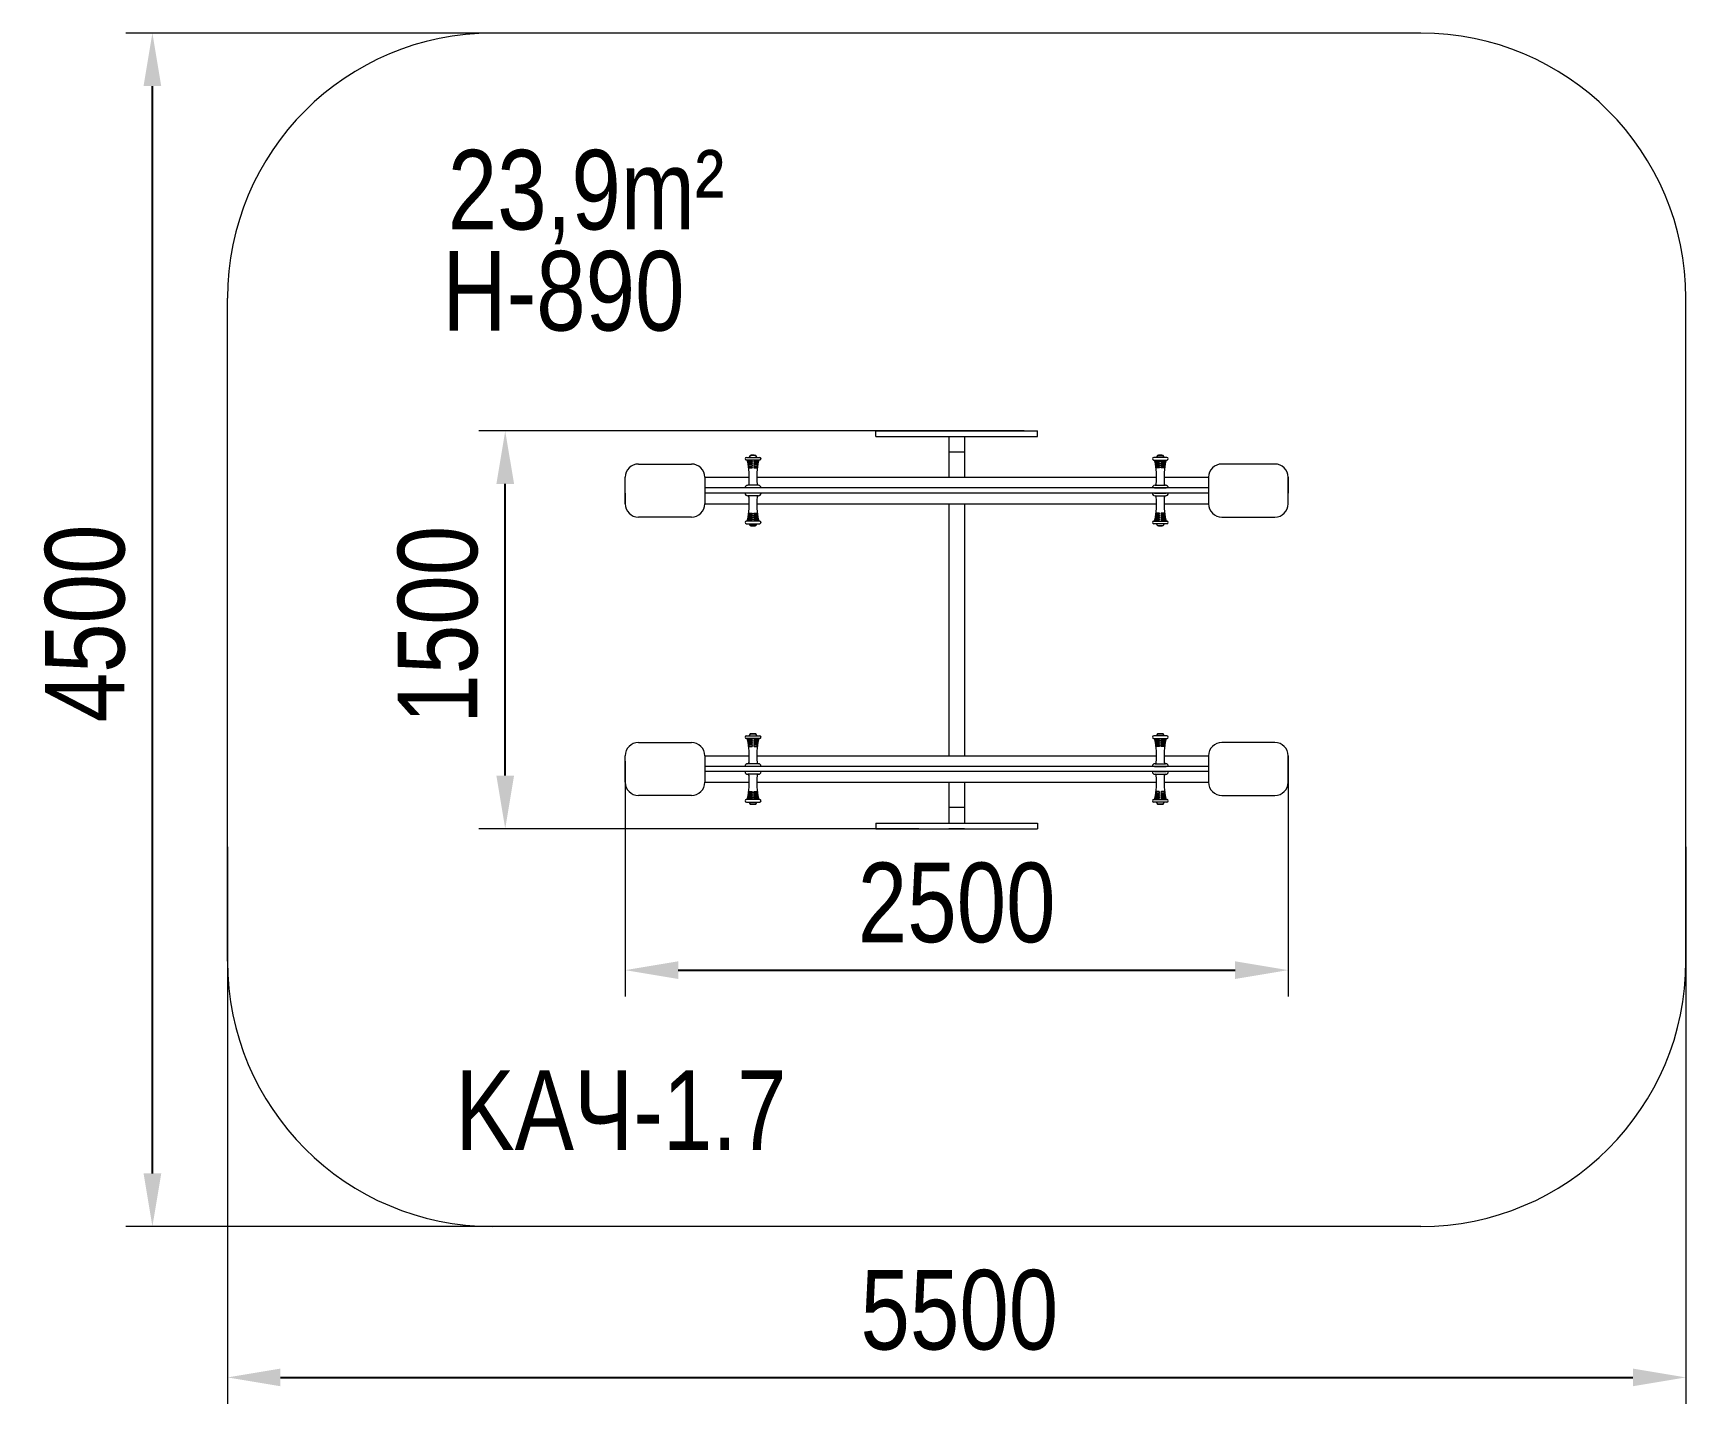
# Model space of a CAD drawing. Header units: millimetres. Extents: x -3351 to 2882, y -2837 to 2332.
import ezdxf

# ---------------------------------------------------------------- set-up
doc = ezdxf.new("R2010")
doc.units = ezdxf.units.MM
for name, color, linetype in [('DIKOM_АРТИКУЛ', 7, 'Continuous'), ('DIKOM_ЗОНА', 80, 'Continuous'), ('DIKOM_ОБЪЕКТ', 7, 'Continuous'), ('DIKOM_РАЗМЕР_ЗОНА', 7, 'Continuous'), ('DIKOM_РАЗМЕР_ОБЪЕКТА', 7, 'Continuous')]:
    doc.layers.add(name, color=color, linetype=linetype)
doc.styles.add('style1', font='arialbd.ttf', dxfattribs={"width": 0.8})
doc.dimstyles.new('1-50', dxfattribs={"dimtxt": 300, "dimasz": 200, "dimexe": 100, "dimexo": 0, "dimgap": 100, "dimtad": 1, "dimtxsty": 'style1', "dimcen": 200, "dimclrd": 7, "dimclre": 7, "dimclrt": 7, "dimadec": 1, "dimazin": 2, "dimtfac": 1, "dimtmove": 0, "dimatfit": 2, "dimfxl": 0, "dimlwd": 25, "dimlwe": 18, "dimarcsym": 0})

msp = doc.modelspace()

# ---------------------------------------------------------------- texts
at = {"layer": 'DIKOM_АРТИКУЛ', "insert": (-1758.01, -1579.544), "char_height": 300, "width": 1537.52147, "attachment_point": 1, "style": 'style1'}
msp.add_mtext('{\\fArial|b0|i0|c204|p34;KAЧ-1.7}', dxfattribs=at)
at = {"layer": 'DIKOM_РАЗМЕР_ОБЪЕКТА', "char_height": 300, "width": 1216.94852, "attachment_point": 1, "style": 'style1'}
for s, insert in [('{\\fArial|b0|i0|c204|p34;23,9m²}', (-1786.606, 1891.149)), ('{\\fArial|b0|i0|c204|p34;H-890}', (-1807.024, 1510.077))]:
    msp.add_mtext(s, dxfattribs=dict(at, insert=insert))

# ---------------------------------------------------------------- blocks, each defined once
blk = doc.blocks.new('*D0')
at = {"layer": 'Defpoints', "color": 0, "transparency": 16777216}
for p in [(-1117.7, -413.2), (1382.3, -413.2), (1382.3, -1201.5)]:
    blk.add_point(p, dxfattribs=at)
at = {"layer": 'DIKOM_РАЗМЕР_ОБЪЕКТА', "color": 7, "lineweight": 18, "transparency": 16777216}
for p, q in [((-1117.7, -413.2), (-1117.7, -1301.5)), ((1382.3, -413.2), (1382.3, -1301.5))]:
    blk.add_line(p, q, dxfattribs=at)
at = {"layer": 'DIKOM_РАЗМЕР_ОБЪЕКТА', "color": 7, "lineweight": 25, "transparency": 16777216}
blk.add_line((-917.7, -1201.5), (1182.3, -1201.5), dxfattribs=at)
at = {"layer": 'DIKOM_РАЗМЕР_ОБЪЕКТА', "color": 7, "transparency": 16777216}
for points in [[(-917.7, -1168.2), (-917.7, -1234.9), (-1117.7, -1201.5)], [(1182.3, -1168.2), (1182.3, -1234.9), (1382.3, -1201.5)]]:
    blk.add_solid(points, dxfattribs=at)
at = {"layer": 'DIKOM_РАЗМЕР_ОБЪЕКТА', "color": 7, "transparency": 16777216, "insert": (132.3, -948.4), "char_height": 300, "attachment_point": 5, "style": 'style1'}
blk.add_mtext('{\\fArial|b0|i0|c204|p34;2500}', dxfattribs=at)
blk = doc.blocks.new('*D1')
at = {"layer": 'Defpoints', "color": 0, "transparency": 16777216}
for p in [(-1570.1, 831.8), (387.2, 831.8), (-10.6, -668.2)]:
    blk.add_point(p, dxfattribs=at)
at = {"layer": 'DIKOM_РАЗМЕР_ОБЪЕКТА', "color": 7, "lineweight": 18, "transparency": 16777216}
for p, q in [((387.2, 831.8), (-1670.1, 831.8)), ((-10.6, -668.2), (-1670.1, -668.2))]:
    blk.add_line(p, q, dxfattribs=at)
at = {"layer": 'DIKOM_РАЗМЕР_ОБЪЕКТА', "color": 7, "lineweight": 25, "transparency": 16777216}
blk.add_line((-1570.1, -468.2), (-1570.1, 631.8), dxfattribs=at)
at = {"layer": 'DIKOM_РАЗМЕР_ОБЪЕКТА', "color": 7, "transparency": 16777216}
for points in [[(-1603.4, 631.8), (-1536.7, 631.8), (-1570.1, 831.8)], [(-1603.4, -468.2), (-1536.7, -468.2), (-1570.1, -668.2)]]:
    blk.add_solid(points, dxfattribs=at)
at = {"layer": 'DIKOM_РАЗМЕР_ОБЪЕКТА', "color": 7, "transparency": 16777216, "insert": (-1823.2, 100.8), "char_height": 300, "attachment_point": 5, "rotation": 90, "style": 'style1'}
blk.add_mtext('{\\fArial|b0|i0|c204|p34;1500}', dxfattribs=at)
blk = doc.blocks.new('*D2')
at = {"layer": 'Defpoints', "color": 0, "transparency": 16777216}
for p in [(-2617.7, -736.6), (2882.3, -736.6), (2882.3, -2737.3)]:
    blk.add_point(p, dxfattribs=at)
at = {"layer": 'DIKOM_РАЗМЕР_ЗОНА', "color": 7, "lineweight": 18, "transparency": 16777216}
for p, q in [((-2617.7, -736.6), (-2617.7, -2837.3)), ((2882.3, -736.6), (2882.3, -2837.3))]:
    blk.add_line(p, q, dxfattribs=at)
at = {"layer": 'DIKOM_РАЗМЕР_ЗОНА', "color": 7, "lineweight": 25, "transparency": 16777216}
blk.add_line((-2417.7, -2737.3), (2682.3, -2737.3), dxfattribs=at)
at = {"layer": 'DIKOM_РАЗМЕР_ЗОНА', "color": 7, "transparency": 16777216}
for points in [[(-2417.7, -2704), (-2417.7, -2770.6), (-2617.7, -2737.3)], [(2682.3, -2704), (2682.3, -2770.6), (2882.3, -2737.3)]]:
    blk.add_solid(points, dxfattribs=at)
at = {"layer": 'DIKOM_РАЗМЕР_ЗОНА', "color": 7, "transparency": 16777216, "insert": (142.4, -2484.1), "char_height": 300, "attachment_point": 5, "style": 'style1'}
blk.add_mtext('{\\fArial|b0|i0|c204|p34;5500}', dxfattribs=at)
blk = doc.blocks.new('*D3')
at = {"layer": 'Defpoints', "color": 0, "transparency": 16777216}
for p in [(-2900.6, 2331.8), (804.2, 2331.8), (804.2, -2168.2)]:
    blk.add_point(p, dxfattribs=at)
at = {"layer": 'DIKOM_РАЗМЕР_ЗОНА', "color": 7, "lineweight": 18, "transparency": 16777216}
for p, q in [((804.2, 2331.8), (-3000.6, 2331.8)), ((804.2, -2168.2), (-3000.6, -2168.2))]:
    blk.add_line(p, q, dxfattribs=at)
at = {"layer": 'DIKOM_РАЗМЕР_ЗОНА', "color": 7, "lineweight": 25, "transparency": 16777216}
blk.add_line((-2900.6, -1968.2), (-2900.6, 2131.8), dxfattribs=at)
at = {"layer": 'DIKOM_РАЗМЕР_ЗОНА', "color": 7, "transparency": 16777216}
for points in [[(-2933.9, 2131.8), (-2867.2, 2131.8), (-2900.6, 2331.8)], [(-2933.9, -1968.2), (-2867.2, -1968.2), (-2900.6, -2168.2)]]:
    blk.add_solid(points, dxfattribs=at)
at = {"layer": 'DIKOM_РАЗМЕР_ЗОНА', "color": 7, "transparency": 16777216, "insert": (-3153.7, 105.8), "char_height": 300, "attachment_point": 5, "rotation": 90, "style": 'style1'}
blk.add_mtext('{\\fArial|b0|i0|c204|p34;4500}', dxfattribs=at)

# ---------------------------------------------------------------- dimensions: what is measured, and where the dimension line sits
at = {"layer": 'DIKOM_РАЗМЕР_ЗОНА'}
dim = msp.add_linear_dim(base=(-2900.552, 2331.813), p1=(804.228, -2168.187), p2=(804.228, 2331.813), angle=90, text='{\\fArial|b0|i0|c204|p34;<>}', dimstyle='1-50', dxfattribs=at)
dim.commit()
dim.dimension.update_dxf_attribs({"geometry": '*D3', "text_midpoint": (-2900.552, 105.816), "dimtype": 160})
dim = msp.add_linear_dim(base=(2882.316, -2737.306), p1=(-2617.684, -736.615), p2=(2882.316, -736.615), text='{\\fArial|b0|i0|c204|p34;<>}', dimstyle='1-50', dxfattribs=at)
dim.commit()
dim.dimension.update_dxf_attribs({"geometry": '*D2', "text_midpoint": (142.36, -2737.306), "dimtype": 160})
at = {"layer": 'DIKOM_РАЗМЕР_ОБЪЕКТА'}
dim = msp.add_linear_dim(base=(-1570.05, 831.813), p1=(-10.581, -668.187), p2=(387.158, 831.813), angle=90, text='{\\fArial|b0|i0|c204|p34;<>}', dimstyle='1-50', dxfattribs=at)
dim.commit()
dim.dimension.update_dxf_attribs({"geometry": '*D1', "text_midpoint": (-1570.05, 100.807), "dimtype": 160})
dim = msp.add_linear_dim(base=(1382.316, -1201.54), p1=(-1117.684, -413.187), p2=(1382.316, -413.187), text='{\\fArial|b0|i0|c204|p34;2500}', dimstyle='1-50', dxfattribs=at)
dim.commit()
dim.dimension.update_dxf_attribs({"geometry": '*D0', "text_midpoint": (132.316, -1201.54), "dimtype": 160})

# ---------------------------------------------------------------- linework, layer by layer
at = {"layer": 'DIKOM_ЗОНА', "color": 3, "lineweight": 15}
for p, q in [((1882.316, 2331.813), (-1617.684, 2331.813)), ((-2617.684, -1168.187), (-2617.684, 1331.813)), ((2882.316, -1168.187), (2882.316, 1331.813)), ((1882.316, -2168.187), (-1617.684, -2168.187))]:
    msp.add_line(p, q, dxfattribs=at)
for centre, start, end in [((-1617.684, 1331.813), 90, 180), ((1882.316, 1331.813), 0, 90), ((-1617.684, -1168.187), 180, 270), ((1882.316, -1168.187), 270, 0)]:
    msp.add_arc(centre, 1000, start, end, dxfattribs=at)
at = {"layer": 'DIKOM_ОБЪЕКТ', "color": 7, "linetype": 'Continuous', "lineweight": 15}
for p, q in [((-172.349, 810.813), (-172.349, 831.813)), ((-172.349, 831.813), (436.981, 831.813)), ((-172.349, 810.813), (436.981, 810.813)), ((162.316, 831.813), (102.316, 831.813)), ((102.316, 810.813), (102.316, 656.813)), ((162.316, 810.813), (162.316, 656.813)), ((436.981, 810.813), (436.981, 831.813)), ((162.316, 751.813), (102.316, 751.813)), ((-1067.684, 706.813), (-867.684, 706.813)), ((-610.211, 721.813), (-660.919, 721.813)), ((-660.552, 731.826), (-610.579, 731.826)), ((-639.664, 717.211), (-655.476, 717.211)), ((-654.651, 713.217), (-639.668, 713.217)), ((-639.672, 710.222), (-654.069, 710.222)), ((-653.341, 706.229), (-639.676, 706.229)), ((-639.68, 703.234), (-652.832, 703.234)), ((-652.203, 699.241), (-639.684, 699.241)), ((-639.687, 696.246), (-651.767, 696.246)), ((-651.234, 692.252), (-639.692, 692.252)), ((-624.765, 738.813), (-646.365, 738.813)), ((-643.244, 739.399), (-643.299, 739.394)), ((-639.343, 739.793), (-639.108, 739.809)), ((-636.896, 739.865), (-637.159, 739.865)), ((-636.992, 739.866), (-636.082, 739.866)), ((-636.068, 739.866), (-635.024, 739.866)), ((-635.721, 739.864), (-636.066, 739.864)), ((-635.021, 739.866), (-634.638, 739.866)), ((-634.638, 739.866), (-634.091, 739.866)), ((-631.82, 739.798), (-631.808, 739.801)), ((-615.655, 717.211), (-631.467, 717.211)), ((-631.462, 713.217), (-616.48, 713.217)), ((-617.062, 710.222), (-631.459, 710.222)), ((-631.454, 706.229), (-617.789, 706.229)), ((-618.298, 703.234), (-631.451, 703.234)), ((-631.446, 699.241), (-618.928, 699.241)), ((-619.364, 696.246), (-631.443, 696.246)), ((-631.439, 692.252), (-619.897, 692.252)), ((-631.041, 739.709), (-631.055, 739.71)), ((-630.917, 739.673), (-629.59, 739.619)), ((-629.464, 739.608), (-629.676, 739.621)), ((-629.25, 739.579), (-628.937, 739.441)), ((-628.654, 739.435), (-628.984, 739.545)), ((-628.645, 739.434), (-628.654, 739.435)), ((874.844, 721.813), (925.551, 721.813)), ((925.184, 731.826), (875.211, 731.826)), ((880.287, 717.211), (896.099, 717.211)), ((896.094, 713.217), (881.112, 713.217)), ((881.694, 710.222), (896.091, 710.222)), ((896.086, 706.229), (882.421, 706.229)), ((882.93, 703.234), (896.083, 703.234)), ((896.079, 699.241), (883.56, 699.241)), ((883.996, 696.246), (896.075, 696.246)), ((896.071, 692.252), (884.529, 692.252)), ((889.397, 738.813), (910.997, 738.813)), ((893.277, 739.434), (893.286, 739.435)), ((893.286, 739.435), (893.616, 739.545)), ((893.882, 739.579), (893.569, 739.441)), ((894.096, 739.608), (894.308, 739.621)), ((895.549, 739.673), (894.222, 739.619)), ((895.673, 739.709), (895.687, 739.71)), ((896.452, 739.798), (896.44, 739.801)), ((899.27, 739.866), (898.723, 739.866)), ((899.653, 739.866), (899.27, 739.866)), ((900.7, 739.866), (899.656, 739.866)), ((900.353, 739.864), (900.698, 739.864)), ((901.624, 739.866), (900.714, 739.866)), ((901.528, 739.865), (901.792, 739.865)), ((903.975, 739.793), (903.74, 739.809)), ((904.296, 717.211), (920.108, 717.211)), ((919.283, 713.217), (904.301, 713.217)), ((904.304, 710.222), (918.701, 710.222)), ((917.973, 706.229), (904.308, 706.229)), ((904.312, 703.234), (917.465, 703.234)), ((916.835, 699.241), (904.316, 699.241)), ((904.32, 696.246), (916.399, 696.246)), ((915.866, 692.252), (904.324, 692.252)), ((907.876, 739.399), (907.931, 739.394)), ((1332.316, 706.813), (1132.316, 706.813)), ((-1117.684, 616.813), (-1117.684, 656.813)), ((-1117.684, 556.813), (-1117.684, 656.813)), ((-817.684, 656.813), (-649.566, 656.813)), ((-817.684, 656.813), (-817.684, 556.813)), ((-615.565, 626.813), (-655.565, 626.813)), ((-621.564, 656.813), (886.196, 656.813)), ((880.197, 626.813), (920.197, 626.813)), ((914.198, 656.813), (1082.316, 656.813)), ((1082.316, 656.813), (1082.316, 556.813)), ((1382.316, 656.813), (1382.316, 616.813)), ((1382.316, 556.813), (1382.316, 656.813)), ((-1117.684, 596.813), (-1117.684, 556.813)), ((1082.316, 616.813), (-817.684, 616.813)), ((1082.316, 596.813), (-817.684, 596.813)), ((-613.565, 616.813), (-657.565, 616.813)), ((-613.565, 596.813), (-657.565, 596.813)), ((-615.565, 586.813), (-655.565, 586.813)), ((878.197, 616.813), (922.197, 616.813)), ((878.197, 596.813), (922.197, 596.813)), ((880.197, 586.813), (920.197, 586.813)), ((1382.316, 616.813), (1382.316, 596.813)), ((1382.316, 556.813), (1382.316, 596.813)), ((-867.684, 506.813), (-1067.684, 506.813)), ((-817.684, 556.813), (-649.566, 556.813)), ((-654.651, 500.409), (-639.668, 500.409)), ((-639.672, 503.404), (-654.069, 503.404)), ((-653.341, 507.397), (-639.676, 507.397)), ((-639.68, 510.392), (-652.832, 510.392)), ((-652.203, 514.385), (-639.684, 514.385)), ((-639.687, 517.38), (-651.767, 517.38)), ((-651.234, 521.374), (-639.692, 521.374)), ((-631.462, 500.409), (-616.48, 500.409)), ((-617.062, 503.404), (-631.459, 503.404)), ((-631.454, 507.397), (-617.789, 507.397)), ((-618.298, 510.392), (-631.451, 510.392)), ((-631.446, 514.385), (-618.928, 514.385)), ((-619.364, 517.38), (-631.443, 517.38)), ((-631.439, 521.374), (-619.897, 521.374)), ((-621.564, 556.813), (886.196, 556.813)), ((102.316, 556.813), (102.316, -393.187)), ((162.316, 556.813), (162.316, -393.187)), ((896.094, 500.409), (881.112, 500.409)), ((881.694, 503.404), (896.091, 503.404)), ((896.086, 507.397), (882.421, 507.397)), ((882.93, 510.392), (896.083, 510.392)), ((896.079, 514.385), (883.56, 514.385)), ((883.996, 517.38), (896.075, 517.38)), ((896.071, 521.374), (884.529, 521.374)), ((919.283, 500.409), (904.301, 500.409)), ((904.304, 503.404), (918.701, 503.404)), ((917.973, 507.397), (904.308, 507.397)), ((904.312, 510.392), (917.465, 510.392)), ((916.835, 514.385), (904.316, 514.385)), ((904.32, 517.38), (916.399, 517.38)), ((915.866, 521.374), (904.324, 521.374)), ((914.198, 556.813), (1082.316, 556.813)), ((1132.316, 506.813), (1332.316, 506.813)), ((-610.211, 491.813), (-660.919, 491.813)), ((-660.552, 481.799), (-610.579, 481.799)), ((-639.664, 496.415), (-655.476, 496.415)), ((-624.765, 474.813), (-646.365, 474.813)), ((-643.244, 474.227), (-643.299, 474.232)), ((-639.343, 473.833), (-639.108, 473.817)), ((-636.896, 473.761), (-637.159, 473.761)), ((-636.992, 473.76), (-636.082, 473.76)), ((-636.068, 473.76), (-635.024, 473.76)), ((-635.721, 473.762), (-636.066, 473.761)), ((-635.021, 473.76), (-634.638, 473.76)), ((-634.638, 473.76), (-634.091, 473.76)), ((-631.82, 473.828), (-631.808, 473.825)), ((-615.655, 496.415), (-631.467, 496.415)), ((-631.041, 473.917), (-631.055, 473.916)), ((-630.917, 473.953), (-629.59, 474.007)), ((-629.464, 474.018), (-629.676, 474.005)), ((-629.25, 474.047), (-628.937, 474.185)), ((-628.654, 474.191), (-628.984, 474.081)), ((-628.645, 474.192), (-628.654, 474.191)), ((874.844, 491.813), (925.551, 491.813)), ((925.184, 481.799), (875.211, 481.799)), ((880.287, 496.415), (896.099, 496.415)), ((889.397, 474.813), (910.997, 474.813)), ((893.277, 474.192), (893.286, 474.191)), ((893.286, 474.191), (893.616, 474.081)), ((893.882, 474.047), (893.569, 474.185)), ((894.096, 474.018), (894.308, 474.005)), ((895.549, 473.953), (894.222, 474.007)), ((895.673, 473.917), (895.687, 473.916)), ((896.452, 473.828), (896.44, 473.825)), ((899.27, 473.76), (898.723, 473.76)), ((899.653, 473.76), (899.27, 473.76)), ((900.7, 473.76), (899.656, 473.76)), ((900.353, 473.762), (900.698, 473.761)), ((901.624, 473.76), (900.714, 473.76)), ((901.528, 473.761), (901.792, 473.761)), ((903.975, 473.833), (903.74, 473.817)), ((904.296, 496.415), (920.108, 496.415)), ((907.876, 474.227), (907.931, 474.232)), ((102.316, -239.187), (102.316, -393.187)), ((162.316, -239.187), (162.316, -393.187)), ((-624.765, -311.187), (-646.365, -311.187)), ((-643.244, -310.601), (-643.299, -310.606)), ((-639.343, -310.207), (-639.108, -310.191)), ((-636.896, -310.135), (-637.159, -310.135)), ((-636.992, -310.134), (-636.082, -310.134)), ((-636.068, -310.134), (-635.024, -310.134)), ((-635.721, -310.136), (-636.066, -310.136)), ((-635.021, -310.134), (-634.638, -310.134)), ((-634.638, -310.134), (-634.091, -310.134)), ((-631.82, -310.202), (-631.808, -310.199)), ((-631.041, -310.291), (-631.055, -310.29)), ((-630.917, -310.327), (-629.59, -310.381)), ((-629.464, -310.392), (-629.676, -310.379)), ((-629.25, -310.421), (-628.937, -310.559)), ((-628.654, -310.565), (-628.984, -310.455)), ((-628.645, -310.566), (-628.654, -310.565)), ((889.397, -311.187), (910.997, -311.187)), ((893.277, -310.566), (893.286, -310.565)), ((893.286, -310.565), (893.616, -310.455)), ((893.882, -310.421), (893.569, -310.559)), ((894.096, -310.392), (894.308, -310.379)), ((895.549, -310.327), (894.222, -310.381)), ((895.673, -310.291), (895.687, -310.29)), ((896.452, -310.202), (896.44, -310.199)), ((899.27, -310.134), (898.723, -310.134)), ((899.653, -310.134), (899.27, -310.134)), ((900.7, -310.134), (899.656, -310.134)), ((900.353, -310.136), (900.698, -310.136)), ((901.624, -310.134), (900.714, -310.134)), ((901.528, -310.135), (901.792, -310.135)), ((903.975, -310.207), (903.74, -310.191)), ((907.876, -310.601), (907.931, -310.606)), ((-1067.684, -343.187), (-867.684, -343.187)), ((-610.211, -328.187), (-660.919, -328.187)), ((-660.552, -318.174), (-610.579, -318.174)), ((-639.664, -332.789), (-655.476, -332.789)), ((-654.651, -336.783), (-639.668, -336.783)), ((-639.672, -339.778), (-654.069, -339.778)), ((-653.341, -343.771), (-639.676, -343.771)), ((-639.68, -346.766), (-652.832, -346.766)), ((-652.203, -350.759), (-639.684, -350.759)), ((-639.687, -353.754), (-651.767, -353.754)), ((-651.234, -357.748), (-639.692, -357.748)), ((-615.655, -332.789), (-631.467, -332.789)), ((-631.462, -336.783), (-616.48, -336.783)), ((-617.062, -339.778), (-631.459, -339.778)), ((-631.454, -343.771), (-617.789, -343.771)), ((-618.298, -346.766), (-631.451, -346.766)), ((-631.446, -350.759), (-618.928, -350.759)), ((-619.364, -353.754), (-631.443, -353.754)), ((-631.439, -357.748), (-619.897, -357.748)), ((874.844, -328.187), (925.551, -328.187)), ((925.184, -318.174), (875.211, -318.174)), ((880.287, -332.789), (896.099, -332.789)), ((896.094, -336.783), (881.112, -336.783)), ((881.694, -339.778), (896.091, -339.778)), ((896.086, -343.771), (882.421, -343.771)), ((882.93, -346.766), (896.083, -346.766)), ((896.079, -350.759), (883.56, -350.759)), ((883.996, -353.754), (896.075, -353.754)), ((896.071, -357.748), (884.529, -357.748)), ((904.296, -332.789), (920.108, -332.789)), ((919.283, -336.783), (904.301, -336.783)), ((904.304, -339.778), (918.701, -339.778)), ((917.973, -343.771), (904.308, -343.771)), ((904.312, -346.766), (917.465, -346.766)), ((916.835, -350.759), (904.316, -350.759)), ((904.32, -353.754), (916.399, -353.754)), ((915.866, -357.748), (904.324, -357.748)), ((1332.316, -343.187), (1132.316, -343.187)), ((-1117.684, -433.187), (-1117.684, -393.187)), ((-1117.684, -493.187), (-1117.684, -393.187)), ((-817.684, -393.187), (-649.566, -393.187)), ((-817.684, -393.187), (-817.684, -493.187)), ((1082.316, -433.187), (-817.684, -433.187)), ((-613.565, -433.187), (-657.565, -433.187)), ((-615.565, -423.187), (-655.565, -423.187)), ((-621.564, -393.187), (886.196, -393.187)), ((878.197, -433.187), (922.197, -433.187)), ((880.197, -423.187), (920.197, -423.187)), ((914.198, -393.187), (1082.316, -393.187)), ((1082.316, -393.187), (1082.316, -493.187)), ((1382.316, -393.187), (1382.316, -433.187)), ((1382.316, -493.187), (1382.316, -393.187)), ((1382.316, -433.187), (1382.316, -453.187)), ((-1117.684, -453.187), (-1117.684, -493.187)), ((1082.316, -453.187), (-817.684, -453.187)), ((-817.684, -493.187), (-649.566, -493.187)), ((-613.565, -453.187), (-657.565, -453.187)), ((-615.565, -463.187), (-655.565, -463.187)), ((-621.564, -493.187), (886.196, -493.187)), ((102.316, -493.187), (102.316, -647.187)), ((162.316, -493.187), (162.316, -647.187)), ((878.197, -453.187), (922.197, -453.187)), ((880.197, -463.187), (920.197, -463.187)), ((914.198, -493.187), (1082.316, -493.187)), ((1382.316, -493.187), (1382.316, -453.187)), ((-867.684, -543.187), (-1067.684, -543.187)), ((-610.211, -558.187), (-660.919, -558.187)), ((-639.664, -553.585), (-655.476, -553.585)), ((-654.651, -549.591), (-639.668, -549.591)), ((-639.672, -546.596), (-654.069, -546.596)), ((-653.341, -542.603), (-639.676, -542.603)), ((-639.68, -539.608), (-652.832, -539.608)), ((-652.203, -535.615), (-639.684, -535.615)), ((-639.687, -532.62), (-651.767, -532.62)), ((-651.234, -528.626), (-639.692, -528.626)), ((-615.655, -553.585), (-631.467, -553.585)), ((-631.462, -549.591), (-616.48, -549.591)), ((-617.062, -546.596), (-631.459, -546.596)), ((-631.454, -542.603), (-617.789, -542.603)), ((-618.298, -539.608), (-631.451, -539.608)), ((-631.446, -535.615), (-618.928, -535.615)), ((-619.364, -532.62), (-631.443, -532.62)), ((-631.439, -528.626), (-619.897, -528.626)), ((874.844, -558.187), (925.551, -558.187)), ((880.287, -553.585), (896.099, -553.585)), ((896.094, -549.591), (881.112, -549.591)), ((881.694, -546.596), (896.091, -546.596)), ((896.086, -542.603), (882.421, -542.603)), ((882.93, -539.608), (896.083, -539.608)), ((896.079, -535.615), (883.56, -535.615)), ((883.996, -532.62), (896.075, -532.62)), ((896.071, -528.626), (884.529, -528.626)), ((904.296, -553.585), (920.108, -553.585)), ((919.283, -549.591), (904.301, -549.591)), ((904.304, -546.596), (918.701, -546.596)), ((917.973, -542.603), (904.308, -542.603)), ((904.312, -539.608), (917.465, -539.608)), ((916.835, -535.615), (904.316, -535.615)), ((904.32, -532.62), (916.399, -532.62)), ((915.866, -528.626), (904.324, -528.626)), ((1132.316, -543.187), (1332.316, -543.187)), ((-660.552, -568.201), (-610.579, -568.201)), ((-624.765, -575.187), (-646.365, -575.187)), ((-643.244, -575.773), (-643.299, -575.768)), ((-639.343, -576.167), (-639.108, -576.183)), ((-636.896, -576.239), (-637.159, -576.239)), ((-636.992, -576.24), (-636.082, -576.24)), ((-636.068, -576.24), (-635.024, -576.24)), ((-635.721, -576.238), (-636.066, -576.239)), ((-635.021, -576.24), (-634.638, -576.24)), ((-634.638, -576.24), (-634.091, -576.24)), ((-631.82, -576.172), (-631.808, -576.175)), ((-631.041, -576.083), (-631.055, -576.084)), ((-630.917, -576.047), (-629.59, -575.993)), ((-629.464, -575.982), (-629.676, -575.995)), ((-629.25, -575.953), (-628.937, -575.815)), ((-628.654, -575.809), (-628.984, -575.919)), ((-628.645, -575.808), (-628.654, -575.809)), ((162.316, -588.187), (102.316, -588.187)), ((925.184, -568.201), (875.211, -568.201)), ((889.397, -575.187), (910.997, -575.187)), ((893.277, -575.808), (893.286, -575.809)), ((893.286, -575.809), (893.616, -575.919)), ((893.882, -575.953), (893.569, -575.815)), ((894.096, -575.982), (894.308, -575.995)), ((895.549, -576.047), (894.222, -575.993)), ((895.673, -576.083), (895.687, -576.084)), ((896.452, -576.172), (896.44, -576.175)), ((899.27, -576.24), (898.723, -576.24)), ((899.653, -576.24), (899.27, -576.24)), ((900.7, -576.24), (899.656, -576.24)), ((900.353, -576.238), (900.698, -576.239)), ((901.624, -576.24), (900.714, -576.24)), ((901.528, -576.239), (901.792, -576.239)), ((903.975, -576.167), (903.74, -576.183)), ((907.876, -575.773), (907.931, -575.768)), ((-172.349, -647.187), (-172.349, -668.187)), ((-172.349, -647.187), (436.981, -647.187)), ((-172.349, -668.187), (436.981, -668.187)), ((162.316, -668.187), (102.316, -668.187)), ((436.981, -647.187), (436.981, -668.187))]:
    msp.add_line(p, q, dxfattribs=at)
at = {"layer": 'DIKOM_ОБЪЕКТ', "color": 7, "linetype": 'Continuous', "lineweight": 15, "flags": 128}
for points in [[(-629.325, 739.593), (-629.32, 739.592), (-629.316, 739.592)], [(893.957, 739.593), (893.952, 739.592), (893.948, 739.592)], [(-629.325, 474.033), (-629.32, 474.034), (-629.316, 474.034)], [(893.957, 474.033), (893.952, 474.034), (893.948, 474.034)], [(-629.325, -310.407), (-629.32, -310.408), (-629.316, -310.408)], [(893.957, -310.407), (893.952, -310.408), (893.948, -310.408)], [(-629.325, -575.967), (-629.32, -575.966), (-629.316, -575.966)], [(893.957, -575.967), (893.952, -575.966), (893.948, -575.966)]]:
    msp.add_lwpolyline(points, dxfattribs=at)
at = {"layer": 'DIKOM_ОБЪЕКТ', "color": 7, "linetype": 'Continuous', "lineweight": 15}
for centre, radius, start, end in [((-1067.684, 656.813), 50, 90, 180), ((-867.684, 656.813), 50, 0, 90), ((-660.552, 726.813), 5.013, 90, 265.7975314), ((-660.919, 716.813), 5, 11.9364347, 90), ((-948.424, 656.035), 298.859, 355.2718469, 11.9364347), ((-631.889, 726.653), 18.677, 139.3788429, 163.9326172), ((-637.04, 698.03), 41.836, 98.5294912, 102.879622), ((-637.04, 698.03), 41.836, 95.4931741, 96.6048511), ((-637.04, 698.03), 41.836, 93.4709161, 94.6614731), ((-637.04, 698.03), 41.836, 91.6859543, 92.8331817), ((-637.04, 698.03), 41.836, 90.7125893, 91.048861), ((-634.091, 698.03), 41.836, 87.5252584, 90), ((-634.091, 698.03), 41.836, 85.7892618, 86.9049027), ((-634.091, 698.03), 41.836, 83.9415734, 85.1504334), ((-634.091, 698.03), 41.836, 81.9079961, 82.9871736), ((-634.091, 698.03), 41.836, 77.120378, 80.8258507), ((-639.242, 726.653), 18.677, 16.0673828, 40.6211571), ((-322.707, 656.035), 298.859, 168.0635653, 184.7281531), ((-610.211, 716.813), 5, 90, 168.0635653), ((-610.579, 726.813), 5.013, 274.2024686, 90), ((875.211, 726.813), 5.013, 90, 265.7975314), ((874.844, 716.813), 5, 11.9364347, 90), ((587.339, 656.035), 298.859, 355.2718469, 11.9364347), ((903.874, 726.653), 18.677, 139.3788429, 163.9326172), ((898.723, 698.03), 41.836, 99.1741493, 102.879622), ((898.723, 698.03), 41.836, 97.0128264, 98.0920039), ((898.723, 698.03), 41.836, 94.8495666, 96.0584266), ((898.723, 698.03), 41.836, 93.0950973, 94.2107382), ((898.723, 698.03), 41.836, 90, 92.4747416), ((901.672, 698.03), 41.836, 88.951139, 89.2874107), ((901.672, 698.03), 41.836, 87.1668183, 88.3140457), ((901.672, 698.03), 41.836, 85.3385269, 86.5290839), ((901.672, 698.03), 41.836, 83.3951489, 84.5068259), ((901.672, 698.03), 41.836, 77.120378, 81.4705088), ((896.521, 726.653), 18.677, 16.0673828, 40.6211571), ((1213.056, 656.035), 298.859, 168.0635653, 184.7281531), ((925.551, 716.813), 5, 90, 168.0635653), ((925.184, 726.813), 5.013, 274.2024686, 90), ((1132.316, 656.813), 50, 90, 180), ((1332.316, 656.813), 50, 0, 90), ((-655.565, 616.813), 10, 90, 180), ((-655.565, 631.813), 5, 270, 355.2718469), ((-615.565, 631.813), 5, 184.7281531, 270), ((-615.565, 616.813), 10, 0, 90), ((880.197, 616.813), 10, 90, 180), ((880.197, 631.813), 5, 270, 355.2718469), ((920.197, 631.813), 5, 184.7281531, 270), ((920.197, 616.813), 10, 0, 90), ((-655.565, 596.813), 10, 180, 270), ((-948.424, 557.591), 298.859, 348.0635653, 4.7281531), ((-655.565, 581.813), 5, 4.7281531, 90), ((-322.707, 557.591), 298.859, 175.2718469, 191.9364347), ((-615.565, 581.813), 5, 90, 175.2718469), ((-615.565, 596.813), 10, 270, 0), ((880.197, 596.813), 10, 180, 270), ((587.339, 557.591), 298.859, 348.0635653, 4.7281531), ((880.197, 581.813), 5, 4.7281531, 90), ((1213.056, 557.591), 298.859, 175.2718469, 191.9364347), ((920.197, 581.813), 5, 90, 175.2718469), ((920.197, 596.813), 10, 270, 0), ((-1067.684, 556.813), 50, 180, 270), ((-867.684, 556.813), 50, 270, 0), ((1132.316, 556.813), 50, 180, 270), ((1332.316, 556.813), 50, 270, 0), ((-660.552, 486.813), 5.013, 94.2024686, 270), ((-660.919, 496.813), 5, 270, 348.0635653), ((-631.889, 486.973), 18.677, 196.0673828, 220.6211571), ((-637.04, 515.596), 41.836, 257.120378, 261.4705088), ((-637.04, 515.596), 41.836, 263.3951489, 264.5068259), ((-637.04, 515.596), 41.836, 265.3385269, 266.5290839), ((-637.04, 515.596), 41.836, 267.1668183, 268.3140457), ((-637.04, 515.596), 41.836, 268.951139, 269.2874107), ((-634.091, 515.596), 41.836, 270, 272.4747416), ((-634.091, 515.596), 41.836, 273.0950973, 274.2107382), ((-634.091, 515.596), 41.836, 274.8495666, 276.0584266), ((-634.091, 515.596), 41.836, 277.0128264, 278.0920039), ((-634.091, 515.596), 41.836, 279.1741493, 282.879622), ((-639.242, 486.973), 18.677, 319.3788429, 343.9326172), ((-610.211, 496.813), 5, 191.9364347, 270), ((-610.579, 486.813), 5.013, 270, 85.7975314), ((875.211, 486.813), 5.013, 94.2024686, 270), ((874.844, 496.813), 5, 270, 348.0635653), ((903.874, 486.973), 18.677, 196.0673828, 220.6211571), ((898.723, 515.596), 41.836, 257.120378, 260.8258507), ((898.723, 515.596), 41.836, 261.9079961, 262.9871736), ((898.723, 515.596), 41.836, 263.9415734, 265.1504334), ((898.723, 515.596), 41.836, 265.7892618, 266.9049027), ((898.723, 515.596), 41.836, 267.5252584, 270), ((901.672, 515.596), 41.836, 270.7125893, 271.048861), ((901.672, 515.596), 41.836, 271.6859543, 272.8331817), ((901.672, 515.596), 41.836, 273.4709161, 274.6614731), ((901.672, 515.596), 41.836, 275.4931741, 276.6048511), ((901.672, 515.596), 41.836, 278.5294912, 282.879622), ((896.521, 486.973), 18.677, 319.3788429, 343.9326172), ((925.551, 496.813), 5, 191.9364347, 270), ((925.184, 486.813), 5.013, 270, 85.7975314), ((-631.889, -323.347), 18.677, 139.3788429, 163.9326172), ((-637.04, -351.97), 41.836, 98.5294912, 102.879622), ((-637.04, -351.97), 41.836, 95.4931741, 96.6048511), ((-637.04, -351.97), 41.836, 93.4709161, 94.6614731), ((-637.04, -351.97), 41.836, 91.6859543, 92.8331817), ((-637.04, -351.97), 41.836, 90.7125893, 91.048861), ((-634.091, -351.97), 41.836, 87.5252584, 90), ((-634.091, -351.97), 41.836, 85.7892618, 86.9049027), ((-634.091, -351.97), 41.836, 83.9415734, 85.1504334), ((-634.091, -351.97), 41.836, 81.9079961, 82.9871736), ((-634.091, -351.97), 41.836, 77.120378, 80.8258507), ((-639.242, -323.347), 18.677, 16.0673828, 40.6211571), ((903.874, -323.347), 18.677, 139.3788429, 163.9326172), ((898.723, -351.97), 41.836, 99.1741493, 102.879622), ((898.723, -351.97), 41.836, 97.0128264, 98.0920039), ((898.723, -351.97), 41.836, 94.8495666, 96.0584266), ((898.723, -351.97), 41.836, 93.0950973, 94.2107382), ((898.723, -351.97), 41.836, 90, 92.4747416), ((901.672, -351.97), 41.836, 88.951139, 89.2874107), ((901.672, -351.97), 41.836, 87.1668183, 88.3140457), ((901.672, -351.97), 41.836, 85.3385269, 86.5290839), ((901.672, -351.97), 41.836, 83.3951489, 84.5068259), ((901.672, -351.97), 41.836, 77.120378, 81.4705088), ((896.521, -323.347), 18.677, 16.0673828, 40.6211571), ((-1067.684, -393.187), 50, 90, 180), ((-867.684, -393.187), 50, 0, 90), ((-660.552, -323.187), 5.013, 90, 265.7975314), ((-660.919, -333.187), 5, 11.9364347, 90), ((-948.424, -393.965), 298.859, 355.2718469, 11.9364347), ((-322.707, -393.965), 298.859, 168.0635653, 184.7281531), ((-610.211, -333.187), 5, 90, 168.0635653), ((-610.579, -323.187), 5.013, 274.2024686, 90), ((875.211, -323.187), 5.013, 90, 265.7975314), ((874.844, -333.187), 5, 11.9364347, 90), ((587.339, -393.965), 298.859, 355.2718469, 11.9364347), ((1213.056, -393.965), 298.859, 168.0635653, 184.7281531), ((925.551, -333.187), 5, 90, 168.0635653), ((925.184, -323.187), 5.013, 274.2024686, 90), ((1132.316, -393.187), 50, 90, 180), ((1332.316, -393.187), 50, 0, 90), ((-655.565, -433.187), 10, 90, 180), ((-655.565, -418.187), 5, 270, 355.2718469), ((-615.565, -418.187), 5, 184.7281531, 270), ((-615.565, -433.187), 10, 0, 90), ((880.197, -433.187), 10, 90, 180), ((880.197, -418.187), 5, 270, 355.2718469), ((920.197, -418.187), 5, 184.7281531, 270), ((920.197, -433.187), 10, 0, 90), ((-1067.684, -493.187), 50, 180, 270), ((-867.684, -493.187), 50, 270, 0), ((-655.565, -453.187), 10, 180, 270), ((-948.424, -492.409), 298.859, 348.0635653, 4.7281531), ((-655.565, -468.187), 5, 4.7281531, 90), ((-322.707, -492.409), 298.859, 175.2718469, 191.9364347), ((-615.565, -468.187), 5, 90, 175.2718469), ((-615.565, -453.187), 10, 270, 0), ((880.197, -453.187), 10, 180, 270), ((587.339, -492.409), 298.859, 348.0635653, 4.7281531), ((880.197, -468.187), 5, 4.7281531, 90), ((1213.056, -492.409), 298.859, 175.2718469, 191.9364347), ((920.197, -468.187), 5, 90, 175.2718469), ((920.197, -453.187), 10, 270, 0), ((1132.316, -493.187), 50, 180, 270), ((1332.316, -493.187), 50, 270, 0), ((-660.552, -563.187), 5.013, 94.2024686, 270), ((-660.919, -553.187), 5, 270, 348.0635653), ((-610.211, -553.187), 5, 191.9364347, 270), ((-610.579, -563.187), 5.013, 270, 85.7975314), ((875.211, -563.187), 5.013, 94.2024686, 270), ((874.844, -553.187), 5, 270, 348.0635653), ((925.551, -553.187), 5, 191.9364347, 270), ((925.184, -563.187), 5.013, 270, 85.7975314), ((-631.889, -563.027), 18.677, 196.0673828, 220.6211571), ((-637.04, -534.404), 41.836, 257.120378, 261.4705088), ((-637.04, -534.404), 41.836, 263.3951489, 264.5068259), ((-637.04, -534.404), 41.836, 265.3385269, 266.5290839), ((-637.04, -534.404), 41.836, 267.1668183, 268.3140457), ((-637.04, -534.404), 41.836, 268.951139, 269.2874107), ((-634.091, -534.404), 41.836, 270, 272.4747416), ((-634.091, -534.404), 41.836, 273.0950973, 274.2107382), ((-634.091, -534.404), 41.836, 274.8495666, 276.0584266), ((-634.091, -534.404), 41.836, 277.0128264, 278.0920039), ((-634.091, -534.404), 41.836, 279.1741493, 282.879622), ((-639.242, -563.027), 18.677, 319.3788429, 343.9326172), ((903.874, -563.027), 18.677, 196.0673828, 220.6211571), ((898.723, -534.404), 41.836, 257.120378, 260.8258507), ((898.723, -534.404), 41.836, 261.9079961, 262.9871736), ((898.723, -534.404), 41.836, 263.9415734, 265.1504334), ((898.723, -534.404), 41.836, 265.7892618, 266.9049027), ((898.723, -534.404), 41.836, 267.5252584, 270), ((901.672, -534.404), 41.836, 270.7125893, 271.048861), ((901.672, -534.404), 41.836, 271.6859543, 272.8331817), ((901.672, -534.404), 41.836, 273.4709161, 274.6614731), ((901.672, -534.404), 41.836, 275.4931741, 276.6048511), ((901.672, -534.404), 41.836, 278.5294912, 282.879622), ((896.521, -563.027), 18.677, 319.3788429, 343.9326172)]:
    msp.add_arc(centre, radius, start, end, dxfattribs=at)
for points, knots in [([(-655.476, 717.211), (-655.517, 717.211), (-655.546, 717.173), (-655.58, 717.026), (-655.584, 716.915), (-655.573, 716.708), (-655.567, 716.63), (-655.548, 716.466), (-655.537, 716.38), (-655.509, 716.197), (-655.493, 716.102), (-655.459, 715.909), (-655.44, 715.812), (-655.42, 715.713)], [0, 0, 0, 0, 0.25, 0.25, 0.5, 0.5, 0.625, 0.625, 0.75, 0.75, 0.875, 0.875, 1, 1, 1, 1]), ([(-655.216, 714.715), (-655.175, 714.513), (-655.13, 714.313), (-655.059, 714.042), (-655.035, 713.954), (-654.986, 713.791), (-654.961, 713.716), (-654.912, 713.58), (-654.887, 713.517), (-654.837, 713.411), (-654.813, 713.366), (-654.74, 713.255), (-654.694, 713.217), (-654.651, 713.217)], [0, 0, 0, 0, 0.25, 0.25, 0.375, 0.375, 0.5, 0.5, 0.625, 0.625, 0.75, 0.75, 1, 1, 1, 1]), ([(-654.069, 710.222), (-654.112, 710.222), (-654.146, 710.185), (-654.188, 710.039), (-654.198, 709.929), (-654.194, 709.722), (-654.19, 709.645), (-654.178, 709.481), (-654.169, 709.394), (-654.147, 709.211), (-654.133, 709.115), (-654.104, 708.922), (-654.087, 708.824), (-654.069, 708.725)], [0, 0, 0, 0, 0.25, 0.25, 0.5, 0.5, 0.625, 0.625, 0.75, 0.75, 0.875, 0.875, 1, 1, 1, 1]), ([(-653.89, 707.726), (-653.854, 707.524), (-653.813, 707.324), (-653.748, 707.051), (-653.725, 706.963), (-653.679, 706.8), (-653.655, 706.726), (-653.607, 706.589), (-653.583, 706.527), (-653.534, 706.421), (-653.51, 706.376), (-653.436, 706.266), (-653.388, 706.229), (-653.341, 706.229)], [0, 0, 0, 0, 0.25, 0.25, 0.375, 0.375, 0.5, 0.5, 0.625, 0.625, 0.75, 0.75, 1, 1, 1, 1]), ([(-652.832, 703.234), (-652.879, 703.234), (-652.917, 703.197), (-652.968, 703.052), (-652.982, 702.943), (-652.987, 702.736), (-652.986, 702.659), (-652.978, 702.495), (-652.972, 702.408), (-652.955, 702.225), (-652.944, 702.129), (-652.92, 701.935), (-652.906, 701.836), (-652.89, 701.736)], [0, 0, 0, 0, 0.25, 0.25, 0.5, 0.5, 0.625, 0.625, 0.75, 0.75, 0.875, 0.875, 1, 1, 1, 1]), ([(-652.736, 700.738), (-652.705, 700.534), (-652.668, 700.334), (-652.607, 700.06), (-652.586, 699.972), (-652.542, 699.81), (-652.52, 699.735), (-652.474, 699.598), (-652.45, 699.537), (-652.401, 699.431), (-652.377, 699.387), (-652.302, 699.278), (-652.252, 699.241), (-652.203, 699.241)], [0, 0, 0, 0, 0.25, 0.25, 0.375, 0.375, 0.5, 0.5, 0.625, 0.625, 0.75, 0.75, 1, 1, 1, 1]), ([(-651.767, 696.246), (-651.816, 696.246), (-651.858, 696.209), (-651.918, 696.065), (-651.937, 695.956), (-651.949, 695.751), (-651.951, 695.673), (-651.948, 695.509), (-651.945, 695.422), (-651.933, 695.239), (-651.925, 695.142), (-651.906, 694.947), (-651.894, 694.849), (-651.881, 694.748)], [0, 0, 0, 0, 0.25, 0.25, 0.5, 0.5, 0.625, 0.625, 0.75, 0.75, 0.875, 0.875, 1, 1, 1, 1]), ([(-651.751, 693.75), (-651.724, 693.545), (-651.692, 693.344), (-651.636, 693.07), (-651.617, 692.982), (-651.576, 692.819), (-651.554, 692.744), (-651.509, 692.608), (-651.486, 692.547), (-651.438, 692.441), (-651.414, 692.397), (-651.338, 692.289), (-651.286, 692.252), (-651.234, 692.252)], [0, 0, 0, 0, 0.25, 0.25, 0.375, 0.375, 0.5, 0.5, 0.625, 0.625, 0.75, 0.75, 1, 1, 1, 1]), ([(-643.299, 739.394), (-643.097, 739.424), (-642.701, 739.481), (-642.305, 739.531), (-642.112, 739.555)], [0, 0, 0, 0, 0.51226591, 1, 1, 1, 1]), ([(-642.033, 739.566), (-642.153, 739.552), (-642.399, 739.522), (-642.644, 739.488), (-642.769, 739.471)], [0, 0, 0, 0, 0.48840515, 1, 1, 1, 1]), ([(-642.112, 739.555), (-641.914, 739.577), (-641.587, 739.615), (-641.119, 739.664), (-640.73, 739.702), (-640.543, 739.718), (-640.44, 739.727)], [0, 0, 0, 0, 0.32050704, 0.53075483, 0.74102487, 1, 1, 1, 1]), ([(-640.729, 739.701), (-640.729, 739.701), (-640.768, 739.699), (-640.923, 739.685), (-641.166, 739.662), (-641.478, 739.63), (-641.771, 739.597), (-641.962, 739.575), (-642.033, 739.566)], [0, 0, 0, 0, 0.00121393, 0.23381495, 0.42287078, 0.61297037, 0.85535983, 1, 1, 1, 1]), ([(-639.374, 739.791), (-639.39, 739.792), (-639.528, 739.801), (-639.666, 739.783), (-639.788, 739.767)], [0, 0, 0, 0, 0.11469752, 1, 1, 1, 1]), ([(-639.788, 739.767), (-639.717, 739.772), (-639.569, 739.781), (-639.421, 739.789), (-639.343, 739.793)], [0, 0, 0, 0, 0.47607158, 1, 1, 1, 1]), ([(-639.692, 692.252), (-639.493, 692.252), (-639.295, 692.29), (-638.928, 692.433), (-638.756, 692.541), (-638.54, 692.745), (-638.473, 692.821), (-638.358, 692.984), (-638.308, 693.071), (-638.227, 693.254), (-638.196, 693.351), (-638.154, 693.548), (-638.143, 693.648), (-638.143, 693.75)], [0, 0, 0, 0, 0.25, 0.25, 0.5, 0.5, 0.625, 0.625, 0.75, 0.75, 0.875, 0.875, 1, 1, 1, 1]), ([(-638.143, 694.748), (-638.143, 694.949), (-638.185, 695.149), (-638.344, 695.515), (-638.463, 695.683), (-638.681, 695.889), (-638.761, 695.951), (-638.93, 696.057), (-639.019, 696.102), (-639.204, 696.174), (-639.3, 696.201), (-639.492, 696.237), (-639.589, 696.246), (-639.687, 696.246)], [0, 0, 0, 0, 0.25, 0.25, 0.5, 0.5, 0.625, 0.625, 0.75, 0.75, 0.875, 0.875, 1, 1, 1, 1]), ([(-639.684, 699.241), (-639.484, 699.241), (-639.286, 699.279), (-638.92, 699.423), (-638.748, 699.531), (-638.532, 699.735), (-638.466, 699.812), (-638.351, 699.974), (-638.302, 700.061), (-638.222, 700.244), (-638.191, 700.341), (-638.149, 700.537), (-638.139, 700.636), (-638.139, 700.738)], [0, 0, 0, 0, 0.25, 0.25, 0.5, 0.5, 0.625, 0.625, 0.75, 0.75, 0.875, 0.875, 1, 1, 1, 1]), ([(-638.138, 701.736), (-638.138, 701.936), (-638.18, 702.135), (-638.338, 702.5), (-638.456, 702.668), (-638.672, 702.875), (-638.753, 702.937), (-638.921, 703.044), (-639.01, 703.089), (-639.195, 703.161), (-639.291, 703.189), (-639.484, 703.225), (-639.581, 703.234), (-639.68, 703.234)], [0, 0, 0, 0, 0.25, 0.25, 0.5, 0.5, 0.625, 0.625, 0.75, 0.75, 0.875, 0.875, 1, 1, 1, 1]), ([(-639.676, 706.229), (-639.476, 706.229), (-639.277, 706.267), (-638.91, 706.413), (-638.739, 706.521), (-638.524, 706.726), (-638.458, 706.803), (-638.344, 706.965), (-638.296, 707.051), (-638.216, 707.234), (-638.185, 707.331), (-638.144, 707.526), (-638.134, 707.625), (-638.134, 707.726)], [0, 0, 0, 0, 0.25, 0.25, 0.5, 0.5, 0.625, 0.625, 0.75, 0.75, 0.875, 0.875, 1, 1, 1, 1]), ([(-638.133, 708.725), (-638.133, 708.824), (-638.143, 708.922), (-638.183, 709.117), (-638.213, 709.213), (-638.331, 709.486), (-638.448, 709.654), (-638.664, 709.861), (-638.744, 709.924), (-638.912, 710.031), (-639.001, 710.076), (-639.186, 710.149), (-639.283, 710.177), (-639.476, 710.213), (-639.573, 710.222), (-639.672, 710.222)], [0, 0, 0, 0, 0.125, 0.125, 0.25, 0.25, 0.5, 0.5, 0.625, 0.625, 0.75, 0.75, 0.875, 0.875, 1, 1, 1, 1]), ([(-639.668, 713.217), (-639.467, 713.217), (-639.268, 713.256), (-638.901, 713.403), (-638.73, 713.512), (-638.516, 713.717), (-638.451, 713.793), (-638.338, 713.956), (-638.289, 714.042), (-638.21, 714.225), (-638.18, 714.321), (-638.139, 714.515), (-638.129, 714.614), (-638.129, 714.715)], [0, 0, 0, 0, 0.25, 0.25, 0.5, 0.5, 0.625, 0.625, 0.75, 0.75, 0.875, 0.875, 1, 1, 1, 1]), ([(-638.128, 715.713), (-638.128, 715.812), (-638.138, 715.91), (-638.177, 716.103), (-638.207, 716.199), (-638.324, 716.471), (-638.44, 716.639), (-638.655, 716.847), (-638.735, 716.91), (-638.903, 717.018), (-638.991, 717.063), (-639.177, 717.137), (-639.274, 717.165), (-639.467, 717.201), (-639.565, 717.211), (-639.664, 717.211)], [0, 0, 0, 0, 0.125, 0.125, 0.25, 0.25, 0.5, 0.5, 0.625, 0.625, 0.75, 0.75, 0.875, 0.875, 1, 1, 1, 1]), ([(-638.066, 739.844), (-638.103, 739.846), (-638.262, 739.855), (-638.421, 739.84), (-638.543, 739.828)], [0, 0, 0, 0, 0.23326956, 1, 1, 1, 1]), ([(-638.543, 739.828), (-638.472, 739.831), (-638.323, 739.836), (-638.175, 739.84), (-638.099, 739.842)], [0, 0, 0, 0, 0.48372752, 1, 1, 1, 1]), ([(-638.099, 739.842), (-638.041, 739.847), (-637.943, 739.856), (-637.845, 739.857), (-637.806, 739.858)], [0, 0, 0, 0, 0.5965998, 1, 1, 1, 1]), ([(-637.56, 739.86), (-637.204, 739.863), (-636.799, 739.867), (-636.395, 739.864), (-636.346, 739.863)], [0, 0, 0, 0, 0.88093043, 1, 1, 1, 1]), ([(-636.346, 739.863), (-636.242, 739.863), (-636.034, 739.864), (-635.825, 739.864), (-635.721, 739.864)], [0, 0, 0, 0, 0.49982743, 1, 1, 1, 1]), ([(-635.028, 739.865), (-634.949, 739.865), (-634.793, 739.864), (-634.355, 739.854), (-634.012, 739.846), (-633.838, 739.841)], [0, 0, 0, 0, 0.33172025, 0.66120634, 1, 1, 1, 1]), ([(-633.747, 739.849), (-633.894, 739.852), (-634.165, 739.859), (-634.478, 739.864), (-634.66, 739.866), (-634.721, 739.865), (-634.705, 739.864), (-634.702, 739.864)], [0, 0, 0, 0, 0.27430909, 0.50581814, 0.73735946, 0.95613348, 1, 1, 1, 1]), ([(-633.838, 739.841), (-633.63, 739.836), (-633.249, 739.825), (-632.712, 739.811), (-632.281, 739.802), (-631.966, 739.797), (-631.869, 739.798), (-631.82, 739.798)], [0, 0, 0, 0, 0.22528726, 0.41293395, 0.60008446, 0.8000746, 1, 1, 1, 1]), ([(-632.264, 739.821), (-632.322, 739.821), (-632.415, 739.821), (-632.733, 739.825), (-633.087, 739.833), (-633.444, 739.842), (-633.663, 739.847), (-633.747, 739.849)], [0, 0, 0, 0, 0.30184842, 0.49140565, 0.68108801, 0.87643234, 1, 1, 1, 1]), ([(-631.467, 717.211), (-631.664, 717.211), (-631.863, 717.173), (-632.232, 717.026), (-632.405, 716.915), (-632.62, 716.708), (-632.686, 716.63), (-632.798, 716.466), (-632.846, 716.38), (-632.924, 716.197), (-632.954, 716.102), (-632.993, 715.909), (-633.003, 715.812), (-633.003, 715.713)], [0, 0, 0, 0, 0.25, 0.25, 0.5, 0.5, 0.625, 0.625, 0.75, 0.75, 0.875, 0.875, 1, 1, 1, 1]), ([(-633.002, 714.715), (-633.002, 714.513), (-632.959, 714.313), (-632.841, 714.042), (-632.792, 713.954), (-632.678, 713.791), (-632.614, 713.716), (-632.471, 713.58), (-632.392, 713.517), (-632.225, 713.411), (-632.138, 713.366), (-631.86, 713.255), (-631.664, 713.217), (-631.462, 713.217)], [0, 0, 0, 0, 0.25, 0.25, 0.375, 0.375, 0.5, 0.5, 0.625, 0.625, 0.75, 0.75, 1, 1, 1, 1]), ([(-631.459, 710.222), (-631.656, 710.222), (-631.854, 710.185), (-632.223, 710.039), (-632.396, 709.929), (-632.612, 709.722), (-632.678, 709.645), (-632.791, 709.481), (-632.84, 709.394), (-632.918, 709.211), (-632.948, 709.115), (-632.988, 708.922), (-632.998, 708.824), (-632.998, 708.725)], [0, 0, 0, 0, 0.25, 0.25, 0.5, 0.5, 0.625, 0.625, 0.75, 0.75, 0.875, 0.875, 1, 1, 1, 1]), ([(-632.997, 707.726), (-632.997, 707.524), (-632.954, 707.324), (-632.834, 707.051), (-632.785, 706.963), (-632.67, 706.8), (-632.606, 706.726), (-632.462, 706.589), (-632.383, 706.527), (-632.216, 706.421), (-632.128, 706.376), (-631.851, 706.266), (-631.655, 706.229), (-631.454, 706.229)], [0, 0, 0, 0, 0.25, 0.25, 0.375, 0.375, 0.5, 0.5, 0.625, 0.625, 0.75, 0.75, 1, 1, 1, 1]), ([(-631.451, 703.234), (-631.647, 703.234), (-631.845, 703.197), (-632.214, 703.052), (-632.387, 702.943), (-632.604, 702.736), (-632.67, 702.659), (-632.785, 702.495), (-632.833, 702.408), (-632.912, 702.225), (-632.943, 702.129), (-632.983, 701.935), (-632.993, 701.836), (-632.993, 701.736)], [0, 0, 0, 0, 0.25, 0.25, 0.5, 0.5, 0.625, 0.625, 0.75, 0.75, 0.875, 0.875, 1, 1, 1, 1]), ([(-632.992, 700.738), (-632.992, 700.534), (-632.948, 700.334), (-632.828, 700.06), (-632.778, 699.972), (-632.663, 699.81), (-632.598, 699.735), (-632.454, 699.598), (-632.374, 699.537), (-632.207, 699.431), (-632.119, 699.387), (-631.842, 699.278), (-631.646, 699.241), (-631.446, 699.241)], [0, 0, 0, 0, 0.25, 0.25, 0.375, 0.375, 0.5, 0.5, 0.625, 0.625, 0.75, 0.75, 1, 1, 1, 1]), ([(-631.443, 696.246), (-631.639, 696.246), (-631.837, 696.209), (-632.205, 696.065), (-632.378, 695.956), (-632.596, 695.751), (-632.662, 695.673), (-632.778, 695.509), (-632.827, 695.422), (-632.907, 695.239), (-632.937, 695.142), (-632.978, 694.947), (-632.988, 694.849), (-632.988, 694.748)], [0, 0, 0, 0, 0.25, 0.25, 0.5, 0.5, 0.625, 0.625, 0.75, 0.75, 0.875, 0.875, 1, 1, 1, 1]), ([(-632.987, 693.75), (-632.987, 693.545), (-632.943, 693.344), (-632.822, 693.07), (-632.772, 692.982), (-632.656, 692.819), (-632.59, 692.744), (-632.446, 692.608), (-632.366, 692.547), (-632.198, 692.441), (-632.11, 692.397), (-631.833, 692.289), (-631.638, 692.252), (-631.439, 692.252)], [0, 0, 0, 0, 0.25, 0.25, 0.375, 0.375, 0.5, 0.5, 0.625, 0.625, 0.75, 0.75, 1, 1, 1, 1]), ([(-632.23, 739.823), (-632.226, 739.822), (-632.208, 739.821), (-632.24, 739.821), (-632.264, 739.821)], [0, 0, 0, 0, 0.21851262, 1, 1, 1, 1]), ([(-631.799, 739.803), (-631.848, 739.805), (-631.928, 739.81), (-632.138, 739.817), (-632.218, 739.82)], [0, 0, 0, 0, 0.6185909, 1, 1, 1, 1]), ([(-631.02, 739.747), (-631.094, 739.753), (-631.291, 739.77), (-631.487, 739.746), (-631.609, 739.731)], [0, 0, 0, 0, 0.37929698, 1, 1, 1, 1]), ([(-631.609, 739.731), (-631.491, 739.722), (-631.26, 739.704), (-631.029, 739.683), (-630.917, 739.673)], [0, 0, 0, 0, 0.51307172, 1, 1, 1, 1]), ([(-629.59, 739.619), (-629.544, 739.615), (-629.475, 739.608), (-629.386, 739.599), (-629.345, 739.595), (-629.325, 739.593)], [0, 0, 0, 0, 0.49974445, 0.74976823, 1, 1, 1, 1]), ([(-629.316, 739.592), (-629.306, 739.59), (-629.29, 739.588), (-629.267, 739.583), (-629.256, 739.58), (-629.25, 739.579)], [0, 0, 0, 0, 0.4999551, 0.74997347, 1, 1, 1, 1]), ([(-629.016, 739.556), (-629.091, 739.565), (-629.186, 739.576), (-629.281, 739.587), (-629.302, 739.589)], [0, 0, 0, 0, 0.78691093, 1, 1, 1, 1]), ([(-628.937, 739.441), (-628.843, 739.428), (-628.637, 739.398), (-628.432, 739.366), (-628.32, 739.349)], [0, 0, 0, 0, 0.45603306, 1, 1, 1, 1]), ([(-628.032, 739.424), (-628.134, 739.436), (-628.338, 739.46), (-628.543, 739.443), (-628.645, 739.434)], [0, 0, 0, 0, 0.50017742, 1, 1, 1, 1]), ([(-628.32, 739.349), (-628.198, 739.365), (-627.954, 739.398), (-627.71, 739.371), (-627.588, 739.357)], [0, 0, 0, 0, 0.50015562, 1, 1, 1, 1]), ([(-627.588, 739.357), (-627.671, 739.37), (-627.819, 739.393), (-627.968, 739.415), (-628.032, 739.424)], [0, 0, 0, 0, 0.56312486, 1, 1, 1, 1]), ([(-619.897, 692.252), (-619.845, 692.252), (-619.792, 692.29), (-619.692, 692.433), (-619.643, 692.541), (-619.576, 692.745), (-619.555, 692.821), (-619.513, 692.984), (-619.494, 693.071), (-619.457, 693.254), (-619.44, 693.351), (-619.408, 693.548), (-619.393, 693.648), (-619.38, 693.75)], [0, 0, 0, 0, 0.25, 0.25, 0.5, 0.5, 0.625, 0.625, 0.75, 0.75, 0.875, 0.875, 1, 1, 1, 1]), ([(-619.25, 694.748), (-619.223, 694.949), (-619.203, 695.149), (-619.18, 695.515), (-619.177, 695.683), (-619.19, 695.889), (-619.197, 695.951), (-619.216, 696.057), (-619.228, 696.102), (-619.258, 696.174), (-619.276, 696.201), (-619.317, 696.237), (-619.339, 696.246), (-619.364, 696.246)], [0, 0, 0, 0, 0.25, 0.25, 0.5, 0.5, 0.625, 0.625, 0.75, 0.75, 0.875, 0.875, 1, 1, 1, 1]), ([(-618.928, 699.241), (-618.879, 699.241), (-618.828, 699.279), (-618.729, 699.423), (-618.68, 699.531), (-618.611, 699.735), (-618.588, 699.812), (-618.544, 699.974), (-618.523, 700.061), (-618.483, 700.244), (-618.463, 700.341), (-618.427, 700.537), (-618.41, 700.636), (-618.395, 700.738)], [0, 0, 0, 0, 0.25, 0.25, 0.5, 0.5, 0.625, 0.625, 0.75, 0.75, 0.875, 0.875, 1, 1, 1, 1]), ([(-618.24, 701.736), (-618.209, 701.936), (-618.184, 702.135), (-618.15, 702.5), (-618.142, 702.668), (-618.147, 702.875), (-618.151, 702.937), (-618.166, 703.044), (-618.176, 703.089), (-618.201, 703.161), (-618.217, 703.189), (-618.254, 703.225), (-618.275, 703.234), (-618.298, 703.234)], [0, 0, 0, 0, 0.25, 0.25, 0.5, 0.5, 0.625, 0.625, 0.75, 0.75, 0.875, 0.875, 1, 1, 1, 1]), ([(-617.789, 706.229), (-617.743, 706.229), (-617.694, 706.267), (-617.596, 706.413), (-617.547, 706.521), (-617.475, 706.726), (-617.451, 706.803), (-617.405, 706.965), (-617.383, 707.051), (-617.339, 707.234), (-617.317, 707.331), (-617.277, 707.526), (-617.258, 707.625), (-617.24, 707.726)], [0, 0, 0, 0, 0.25, 0.25, 0.5, 0.5, 0.625, 0.625, 0.75, 0.75, 0.875, 0.875, 1, 1, 1, 1]), ([(-617.061, 708.725), (-617.043, 708.824), (-617.027, 708.922), (-616.997, 709.117), (-616.984, 709.213), (-616.951, 709.486), (-616.937, 709.654), (-616.934, 709.861), (-616.936, 709.924), (-616.945, 710.031), (-616.953, 710.076), (-616.974, 710.149), (-616.988, 710.177), (-617.021, 710.213), (-617.04, 710.222), (-617.062, 710.222)], [0, 0, 0, 0, 0.125, 0.125, 0.25, 0.25, 0.5, 0.5, 0.625, 0.625, 0.75, 0.75, 0.875, 0.875, 1, 1, 1, 1]), ([(-616.48, 713.217), (-616.437, 713.217), (-616.39, 713.256), (-616.293, 713.403), (-616.243, 713.512), (-616.169, 713.717), (-616.144, 713.793), (-616.095, 713.956), (-616.071, 714.042), (-616.024, 714.225), (-616.001, 714.321), (-615.956, 714.515), (-615.935, 714.614), (-615.914, 714.715)], [0, 0, 0, 0, 0.25, 0.25, 0.5, 0.5, 0.625, 0.625, 0.75, 0.75, 0.875, 0.875, 1, 1, 1, 1]), ([(-615.711, 715.713), (-615.691, 715.812), (-615.672, 715.91), (-615.637, 716.103), (-615.621, 716.199), (-615.58, 716.471), (-615.561, 716.639), (-615.55, 716.847), (-615.549, 716.91), (-615.554, 717.018), (-615.559, 717.063), (-615.576, 717.137), (-615.588, 717.165), (-615.617, 717.201), (-615.634, 717.211), (-615.655, 717.211)], [0, 0, 0, 0, 0.125, 0.125, 0.25, 0.25, 0.5, 0.5, 0.625, 0.625, 0.75, 0.75, 0.875, 0.875, 1, 1, 1, 1]), ([(880.343, 715.713), (880.323, 715.812), (880.304, 715.91), (880.269, 716.103), (880.253, 716.199), (880.212, 716.471), (880.193, 716.639), (880.182, 716.847), (880.181, 716.91), (880.186, 717.018), (880.191, 717.063), (880.208, 717.137), (880.22, 717.165), (880.249, 717.201), (880.266, 717.211), (880.287, 717.211)], [0, 0, 0, 0, 0.125, 0.125, 0.25, 0.25, 0.5, 0.5, 0.625, 0.625, 0.75, 0.75, 0.875, 0.875, 1, 1, 1, 1]), ([(881.112, 713.217), (881.069, 713.217), (881.022, 713.256), (880.925, 713.403), (880.875, 713.512), (880.801, 713.717), (880.776, 713.793), (880.727, 713.956), (880.703, 714.042), (880.656, 714.225), (880.633, 714.321), (880.588, 714.515), (880.567, 714.614), (880.547, 714.715)], [0, 0, 0, 0, 0.25, 0.25, 0.5, 0.5, 0.625, 0.625, 0.75, 0.75, 0.875, 0.875, 1, 1, 1, 1]), ([(881.693, 708.725), (881.675, 708.824), (881.659, 708.922), (881.629, 709.117), (881.616, 709.213), (881.583, 709.486), (881.569, 709.654), (881.566, 709.861), (881.568, 709.924), (881.577, 710.031), (881.585, 710.076), (881.606, 710.149), (881.62, 710.177), (881.653, 710.213), (881.672, 710.222), (881.694, 710.222)], [0, 0, 0, 0, 0.125, 0.125, 0.25, 0.25, 0.5, 0.5, 0.625, 0.625, 0.75, 0.75, 0.875, 0.875, 1, 1, 1, 1]), ([(882.421, 706.229), (882.375, 706.229), (882.326, 706.267), (882.229, 706.413), (882.179, 706.521), (882.107, 706.726), (882.083, 706.803), (882.037, 706.965), (882.015, 707.051), (881.971, 707.234), (881.949, 707.331), (881.909, 707.526), (881.89, 707.625), (881.872, 707.726)], [0, 0, 0, 0, 0.25, 0.25, 0.5, 0.5, 0.625, 0.625, 0.75, 0.75, 0.875, 0.875, 1, 1, 1, 1]), ([(882.872, 701.736), (882.841, 701.936), (882.816, 702.135), (882.782, 702.5), (882.774, 702.668), (882.779, 702.875), (882.783, 702.937), (882.798, 703.044), (882.808, 703.089), (882.833, 703.161), (882.849, 703.189), (882.886, 703.225), (882.907, 703.234), (882.93, 703.234)], [0, 0, 0, 0, 0.25, 0.25, 0.5, 0.5, 0.625, 0.625, 0.75, 0.75, 0.875, 0.875, 1, 1, 1, 1]), ([(883.56, 699.241), (883.511, 699.241), (883.46, 699.279), (883.361, 699.423), (883.312, 699.531), (883.243, 699.735), (883.22, 699.812), (883.176, 699.974), (883.155, 700.061), (883.115, 700.244), (883.095, 700.341), (883.059, 700.537), (883.043, 700.636), (883.027, 700.738)], [0, 0, 0, 0, 0.25, 0.25, 0.5, 0.5, 0.625, 0.625, 0.75, 0.75, 0.875, 0.875, 1, 1, 1, 1]), ([(883.882, 694.748), (883.855, 694.949), (883.835, 695.149), (883.812, 695.515), (883.81, 695.683), (883.822, 695.889), (883.829, 695.951), (883.848, 696.057), (883.86, 696.102), (883.89, 696.174), (883.908, 696.201), (883.949, 696.237), (883.971, 696.246), (883.996, 696.246)], [0, 0, 0, 0, 0.25, 0.25, 0.5, 0.5, 0.625, 0.625, 0.75, 0.75, 0.875, 0.875, 1, 1, 1, 1]), ([(884.529, 692.252), (884.477, 692.252), (884.424, 692.29), (884.324, 692.433), (884.275, 692.541), (884.208, 692.745), (884.187, 692.821), (884.146, 692.984), (884.126, 693.071), (884.089, 693.254), (884.072, 693.351), (884.04, 693.548), (884.025, 693.648), (884.012, 693.75)], [0, 0, 0, 0, 0.25, 0.25, 0.5, 0.5, 0.625, 0.625, 0.75, 0.75, 0.875, 0.875, 1, 1, 1, 1]), ([(892.22, 739.357), (892.303, 739.37), (892.451, 739.393), (892.6, 739.415), (892.664, 739.424)], [0, 0, 0, 0, 0.56312486, 1, 1, 1, 1]), ([(892.952, 739.349), (892.83, 739.365), (892.586, 739.398), (892.342, 739.371), (892.22, 739.357)], [0, 0, 0, 0, 0.50015562, 1, 1, 1, 1]), ([(892.664, 739.424), (892.766, 739.436), (892.971, 739.46), (893.175, 739.443), (893.277, 739.434)], [0, 0, 0, 0, 0.50017742, 1, 1, 1, 1]), ([(893.569, 739.441), (893.475, 739.428), (893.269, 739.398), (893.064, 739.366), (892.952, 739.349)], [0, 0, 0, 0, 0.45603306, 1, 1, 1, 1]), ([(893.648, 739.556), (893.723, 739.565), (893.818, 739.576), (893.914, 739.587), (893.934, 739.589)], [0, 0, 0, 0, 0.78691093, 1, 1, 1, 1]), ([(893.948, 739.592), (893.938, 739.59), (893.922, 739.588), (893.899, 739.583), (893.888, 739.58), (893.882, 739.579)], [0, 0, 0, 0, 0.4999551, 0.74997347, 1, 1, 1, 1]), ([(894.222, 739.619), (894.176, 739.615), (894.107, 739.608), (894.018, 739.599), (893.977, 739.595), (893.957, 739.593)], [0, 0, 0, 0, 0.49974445, 0.74976823, 1, 1, 1, 1]), ([(896.241, 739.731), (896.123, 739.722), (895.892, 739.704), (895.661, 739.683), (895.549, 739.673)], [0, 0, 0, 0, 0.51307172, 1, 1, 1, 1]), ([(895.652, 739.747), (895.726, 739.753), (895.923, 739.77), (896.119, 739.746), (896.241, 739.731)], [0, 0, 0, 0, 0.37929698, 1, 1, 1, 1]), ([(897.619, 693.75), (897.619, 693.545), (897.575, 693.344), (897.454, 693.07), (897.404, 692.982), (897.288, 692.819), (897.223, 692.744), (897.078, 692.608), (896.998, 692.547), (896.83, 692.441), (896.742, 692.397), (896.465, 692.289), (896.27, 692.252), (896.071, 692.252)], [0, 0, 0, 0, 0.25, 0.25, 0.375, 0.375, 0.5, 0.5, 0.625, 0.625, 0.75, 0.75, 1, 1, 1, 1]), ([(896.075, 696.246), (896.271, 696.246), (896.469, 696.209), (896.837, 696.065), (897.01, 695.956), (897.228, 695.751), (897.295, 695.673), (897.41, 695.509), (897.459, 695.422), (897.539, 695.239), (897.569, 695.142), (897.61, 694.947), (897.62, 694.849), (897.62, 694.748)], [0, 0, 0, 0, 0.25, 0.25, 0.5, 0.5, 0.625, 0.625, 0.75, 0.75, 0.875, 0.875, 1, 1, 1, 1]), ([(897.624, 700.738), (897.624, 700.534), (897.58, 700.334), (897.46, 700.06), (897.41, 699.972), (897.295, 699.81), (897.23, 699.735), (897.086, 699.598), (897.006, 699.537), (896.839, 699.431), (896.751, 699.387), (896.474, 699.278), (896.278, 699.241), (896.079, 699.241)], [0, 0, 0, 0, 0.25, 0.25, 0.375, 0.375, 0.5, 0.5, 0.625, 0.625, 0.75, 0.75, 1, 1, 1, 1]), ([(896.083, 703.234), (896.28, 703.234), (896.477, 703.197), (896.846, 703.052), (897.019, 702.943), (897.236, 702.736), (897.302, 702.659), (897.417, 702.495), (897.465, 702.408), (897.544, 702.225), (897.575, 702.129), (897.615, 701.935), (897.625, 701.836), (897.625, 701.736)], [0, 0, 0, 0, 0.25, 0.25, 0.5, 0.5, 0.625, 0.625, 0.75, 0.75, 0.875, 0.875, 1, 1, 1, 1]), ([(897.629, 707.726), (897.629, 707.524), (897.586, 707.324), (897.467, 707.051), (897.417, 706.963), (897.302, 706.8), (897.238, 706.726), (897.094, 706.589), (897.015, 706.527), (896.848, 706.421), (896.76, 706.376), (896.483, 706.266), (896.287, 706.229), (896.086, 706.229)], [0, 0, 0, 0, 0.25, 0.25, 0.375, 0.375, 0.5, 0.5, 0.625, 0.625, 0.75, 0.75, 1, 1, 1, 1]), ([(896.091, 710.222), (896.288, 710.222), (896.486, 710.185), (896.855, 710.039), (897.028, 709.929), (897.244, 709.722), (897.31, 709.645), (897.424, 709.481), (897.472, 709.394), (897.55, 709.211), (897.58, 709.115), (897.62, 708.922), (897.63, 708.824), (897.63, 708.725)], [0, 0, 0, 0, 0.25, 0.25, 0.5, 0.5, 0.625, 0.625, 0.75, 0.75, 0.875, 0.875, 1, 1, 1, 1]), ([(897.634, 714.715), (897.634, 714.513), (897.591, 714.313), (897.473, 714.042), (897.424, 713.954), (897.31, 713.791), (897.246, 713.716), (897.103, 713.58), (897.024, 713.517), (896.857, 713.411), (896.77, 713.366), (896.492, 713.255), (896.296, 713.217), (896.094, 713.217)], [0, 0, 0, 0, 0.25, 0.25, 0.375, 0.375, 0.5, 0.5, 0.625, 0.625, 0.75, 0.75, 1, 1, 1, 1]), ([(896.099, 717.211), (896.297, 717.211), (896.495, 717.173), (896.864, 717.026), (897.037, 716.915), (897.252, 716.708), (897.318, 716.63), (897.43, 716.466), (897.478, 716.38), (897.556, 716.197), (897.586, 716.102), (897.625, 715.909), (897.635, 715.812), (897.635, 715.713)], [0, 0, 0, 0, 0.25, 0.25, 0.5, 0.5, 0.625, 0.625, 0.75, 0.75, 0.875, 0.875, 1, 1, 1, 1]), ([(896.431, 739.803), (896.48, 739.805), (896.56, 739.81), (896.77, 739.817), (896.85, 739.82)], [0, 0, 0, 0, 0.6185909, 1, 1, 1, 1]), ([(898.47, 739.841), (898.262, 739.836), (897.881, 739.825), (897.344, 739.811), (896.913, 739.802), (896.598, 739.797), (896.501, 739.798), (896.452, 739.798)], [0, 0, 0, 0, 0.22528726, 0.41293395, 0.60008446, 0.8000746, 1, 1, 1, 1]), ([(896.862, 739.823), (896.858, 739.822), (896.841, 739.821), (896.872, 739.821), (896.896, 739.821)], [0, 0, 0, 0, 0.21851262, 1, 1, 1, 1]), ([(896.896, 739.821), (896.954, 739.821), (897.047, 739.821), (897.366, 739.825), (897.719, 739.833), (898.076, 739.842), (898.295, 739.847), (898.379, 739.849)], [0, 0, 0, 0, 0.30184842, 0.49140565, 0.68108801, 0.87643234, 1, 1, 1, 1]), ([(898.379, 739.849), (898.526, 739.852), (898.797, 739.859), (899.11, 739.864), (899.292, 739.866), (899.353, 739.865), (899.337, 739.864), (899.334, 739.864)], [0, 0, 0, 0, 0.27430909, 0.50581814, 0.73735946, 0.95613348, 1, 1, 1, 1]), ([(899.66, 739.865), (899.581, 739.865), (899.425, 739.864), (898.987, 739.854), (898.644, 739.846), (898.47, 739.841)], [0, 0, 0, 0, 0.33172025, 0.66120634, 1, 1, 1, 1]), ([(900.979, 739.863), (900.874, 739.863), (900.666, 739.864), (900.457, 739.864), (900.353, 739.864)], [0, 0, 0, 0, 0.49982743, 1, 1, 1, 1]), ([(902.193, 739.86), (901.836, 739.863), (901.431, 739.867), (901.027, 739.864), (900.979, 739.863)], [0, 0, 0, 0, 0.88093043, 1, 1, 1, 1]), ([(902.731, 739.842), (902.673, 739.847), (902.575, 739.856), (902.477, 739.857), (902.438, 739.858)], [0, 0, 0, 0, 0.5965998, 1, 1, 1, 1]), ([(902.698, 739.844), (902.735, 739.846), (902.894, 739.855), (903.053, 739.84), (903.175, 739.828)], [0, 0, 0, 0, 0.23326956, 1, 1, 1, 1]), ([(903.175, 739.828), (903.104, 739.831), (902.956, 739.836), (902.807, 739.84), (902.731, 739.842)], [0, 0, 0, 0, 0.48372752, 1, 1, 1, 1]), ([(902.76, 715.713), (902.76, 715.812), (902.77, 715.91), (902.809, 716.103), (902.839, 716.199), (902.956, 716.471), (903.072, 716.639), (903.287, 716.847), (903.367, 716.91), (903.535, 717.018), (903.624, 717.063), (903.809, 717.137), (903.906, 717.165), (904.099, 717.201), (904.197, 717.211), (904.296, 717.211)], [0, 0, 0, 0, 0.125, 0.125, 0.25, 0.25, 0.5, 0.5, 0.625, 0.625, 0.75, 0.75, 0.875, 0.875, 1, 1, 1, 1]), ([(904.301, 713.217), (904.099, 713.217), (903.9, 713.256), (903.533, 713.403), (903.362, 713.512), (903.149, 713.717), (903.083, 713.793), (902.97, 713.956), (902.922, 714.042), (902.842, 714.225), (902.812, 714.321), (902.771, 714.515), (902.761, 714.614), (902.761, 714.715)], [0, 0, 0, 0, 0.25, 0.25, 0.5, 0.5, 0.625, 0.625, 0.75, 0.75, 0.875, 0.875, 1, 1, 1, 1]), ([(902.765, 708.725), (902.765, 708.824), (902.775, 708.922), (902.815, 709.117), (902.845, 709.213), (902.963, 709.486), (903.08, 709.654), (903.296, 709.861), (903.376, 709.924), (903.544, 710.031), (903.633, 710.076), (903.818, 710.149), (903.915, 710.177), (904.108, 710.213), (904.205, 710.222), (904.304, 710.222)], [0, 0, 0, 0, 0.125, 0.125, 0.25, 0.25, 0.5, 0.5, 0.625, 0.625, 0.75, 0.75, 0.875, 0.875, 1, 1, 1, 1]), ([(904.308, 706.229), (904.108, 706.229), (903.909, 706.267), (903.542, 706.413), (903.371, 706.521), (903.156, 706.726), (903.091, 706.803), (902.977, 706.965), (902.928, 707.051), (902.848, 707.234), (902.817, 707.331), (902.776, 707.526), (902.766, 707.625), (902.766, 707.726)], [0, 0, 0, 0, 0.25, 0.25, 0.5, 0.5, 0.625, 0.625, 0.75, 0.75, 0.875, 0.875, 1, 1, 1, 1]), ([(902.77, 701.736), (902.77, 701.936), (902.812, 702.135), (902.97, 702.5), (903.088, 702.668), (903.305, 702.875), (903.385, 702.937), (903.553, 703.044), (903.642, 703.089), (903.827, 703.161), (903.923, 703.189), (904.116, 703.225), (904.214, 703.234), (904.312, 703.234)], [0, 0, 0, 0, 0.25, 0.25, 0.5, 0.5, 0.625, 0.625, 0.75, 0.75, 0.875, 0.875, 1, 1, 1, 1]), ([(904.316, 699.241), (904.117, 699.241), (903.918, 699.279), (903.552, 699.423), (903.38, 699.531), (903.164, 699.735), (903.098, 699.812), (902.983, 699.974), (902.934, 700.061), (902.854, 700.244), (902.823, 700.341), (902.781, 700.537), (902.771, 700.636), (902.771, 700.738)], [0, 0, 0, 0, 0.25, 0.25, 0.5, 0.5, 0.625, 0.625, 0.75, 0.75, 0.875, 0.875, 1, 1, 1, 1]), ([(902.775, 694.748), (902.775, 694.949), (902.817, 695.149), (902.976, 695.515), (903.095, 695.683), (903.313, 695.889), (903.394, 695.951), (903.562, 696.057), (903.651, 696.102), (903.836, 696.174), (903.932, 696.201), (904.124, 696.237), (904.222, 696.246), (904.32, 696.246)], [0, 0, 0, 0, 0.25, 0.25, 0.5, 0.5, 0.625, 0.625, 0.75, 0.75, 0.875, 0.875, 1, 1, 1, 1]), ([(904.324, 692.252), (904.125, 692.252), (903.927, 692.29), (903.56, 692.433), (903.388, 692.541), (903.172, 692.745), (903.105, 692.821), (902.99, 692.984), (902.94, 693.071), (902.859, 693.254), (902.828, 693.351), (902.786, 693.548), (902.776, 693.648), (902.775, 693.75)], [0, 0, 0, 0, 0.25, 0.25, 0.5, 0.5, 0.625, 0.625, 0.75, 0.75, 0.875, 0.875, 1, 1, 1, 1]), ([(904.42, 739.767), (904.349, 739.772), (904.201, 739.781), (904.053, 739.789), (903.975, 739.793)], [0, 0, 0, 0, 0.47607158, 1, 1, 1, 1]), ([(904.006, 739.791), (904.022, 739.792), (904.16, 739.801), (904.298, 739.783), (904.42, 739.767)], [0, 0, 0, 0, 0.11469752, 1, 1, 1, 1]), ([(906.744, 739.555), (906.546, 739.577), (906.219, 739.615), (905.751, 739.664), (905.362, 739.702), (905.175, 739.718), (905.072, 739.727)], [0, 0, 0, 0, 0.32050704, 0.53075483, 0.74102487, 1, 1, 1, 1]), ([(905.361, 739.701), (905.361, 739.701), (905.4, 739.699), (905.555, 739.685), (905.798, 739.662), (906.11, 739.63), (906.403, 739.597), (906.594, 739.575), (906.665, 739.566)], [0, 0, 0, 0, 0.00121393, 0.23381495, 0.42287078, 0.61297037, 0.85535983, 1, 1, 1, 1]), ([(906.665, 739.566), (906.785, 739.552), (907.031, 739.522), (907.276, 739.488), (907.401, 739.471)], [0, 0, 0, 0, 0.48840515, 1, 1, 1, 1]), ([(907.931, 739.394), (907.729, 739.424), (907.334, 739.481), (906.937, 739.531), (906.744, 739.555)], [0, 0, 0, 0, 0.51226591, 1, 1, 1, 1]), ([(916.383, 693.75), (916.356, 693.545), (916.324, 693.344), (916.269, 693.07), (916.249, 692.982), (916.208, 692.819), (916.186, 692.744), (916.141, 692.608), (916.118, 692.547), (916.07, 692.441), (916.046, 692.397), (915.97, 692.289), (915.918, 692.252), (915.866, 692.252)], [0, 0, 0, 0, 0.25, 0.25, 0.375, 0.375, 0.5, 0.5, 0.625, 0.625, 0.75, 0.75, 1, 1, 1, 1]), ([(916.399, 696.246), (916.449, 696.246), (916.49, 696.209), (916.55, 696.065), (916.569, 695.956), (916.581, 695.751), (916.583, 695.673), (916.58, 695.509), (916.577, 695.422), (916.565, 695.239), (916.557, 695.142), (916.538, 694.947), (916.526, 694.849), (916.513, 694.748)], [0, 0, 0, 0, 0.25, 0.25, 0.5, 0.5, 0.625, 0.625, 0.75, 0.75, 0.875, 0.875, 1, 1, 1, 1]), ([(917.368, 700.738), (917.337, 700.534), (917.3, 700.334), (917.24, 700.06), (917.218, 699.972), (917.174, 699.81), (917.152, 699.735), (917.106, 699.598), (917.082, 699.537), (917.033, 699.431), (917.009, 699.387), (916.934, 699.278), (916.884, 699.241), (916.835, 699.241)], [0, 0, 0, 0, 0.25, 0.25, 0.375, 0.375, 0.5, 0.5, 0.625, 0.625, 0.75, 0.75, 1, 1, 1, 1]), ([(917.465, 703.234), (917.511, 703.234), (917.549, 703.197), (917.6, 703.052), (917.615, 702.943), (917.619, 702.736), (917.618, 702.659), (917.61, 702.495), (917.604, 702.408), (917.587, 702.225), (917.577, 702.129), (917.552, 701.935), (917.538, 701.836), (917.522, 701.736)], [0, 0, 0, 0, 0.25, 0.25, 0.5, 0.5, 0.625, 0.625, 0.75, 0.75, 0.875, 0.875, 1, 1, 1, 1]), ([(918.523, 707.726), (918.487, 707.524), (918.445, 707.324), (918.38, 707.051), (918.357, 706.963), (918.311, 706.8), (918.287, 706.726), (918.239, 706.589), (918.215, 706.527), (918.166, 706.421), (918.142, 706.376), (918.068, 706.266), (918.02, 706.229), (917.973, 706.229)], [0, 0, 0, 0, 0.25, 0.25, 0.375, 0.375, 0.5, 0.5, 0.625, 0.625, 0.75, 0.75, 1, 1, 1, 1]), ([(918.701, 710.222), (918.744, 710.222), (918.778, 710.185), (918.821, 710.039), (918.83, 709.929), (918.827, 709.722), (918.823, 709.645), (918.81, 709.481), (918.801, 709.394), (918.779, 709.211), (918.765, 709.115), (918.736, 708.922), (918.719, 708.824), (918.701, 708.725)], [0, 0, 0, 0, 0.25, 0.25, 0.5, 0.5, 0.625, 0.625, 0.75, 0.75, 0.875, 0.875, 1, 1, 1, 1]), ([(919.848, 714.715), (919.807, 714.513), (919.762, 714.313), (919.691, 714.042), (919.667, 713.954), (919.618, 713.791), (919.593, 713.716), (919.544, 713.58), (919.519, 713.517), (919.47, 713.411), (919.445, 713.366), (919.373, 713.255), (919.326, 713.217), (919.283, 713.217)], [0, 0, 0, 0, 0.25, 0.25, 0.375, 0.375, 0.5, 0.5, 0.625, 0.625, 0.75, 0.75, 1, 1, 1, 1]), ([(920.108, 717.211), (920.149, 717.211), (920.179, 717.173), (920.212, 717.026), (920.217, 716.915), (920.205, 716.708), (920.199, 716.63), (920.18, 716.466), (920.169, 716.38), (920.141, 716.197), (920.125, 716.102), (920.091, 715.909), (920.072, 715.812), (920.052, 715.713)], [0, 0, 0, 0, 0.25, 0.25, 0.5, 0.5, 0.625, 0.625, 0.75, 0.75, 0.875, 0.875, 1, 1, 1, 1]), ([(-655.216, 498.911), (-655.175, 499.113), (-655.13, 499.312), (-655.059, 499.584), (-655.035, 499.672), (-654.986, 499.835), (-654.961, 499.91), (-654.912, 500.046), (-654.887, 500.109), (-654.837, 500.215), (-654.813, 500.26), (-654.74, 500.371), (-654.694, 500.409), (-654.651, 500.409)], [0, 0, 0, 0, 0.25, 0.25, 0.375, 0.375, 0.5, 0.5, 0.625, 0.625, 0.75, 0.75, 1, 1, 1, 1]), ([(-654.069, 503.404), (-654.112, 503.404), (-654.146, 503.441), (-654.188, 503.587), (-654.198, 503.697), (-654.194, 503.904), (-654.19, 503.981), (-654.178, 504.145), (-654.169, 504.232), (-654.147, 504.415), (-654.133, 504.511), (-654.104, 504.704), (-654.087, 504.802), (-654.069, 504.901)], [0, 0, 0, 0, 0.25, 0.25, 0.5, 0.5, 0.625, 0.625, 0.75, 0.75, 0.875, 0.875, 1, 1, 1, 1]), ([(-653.89, 505.899), (-653.854, 506.102), (-653.813, 506.302), (-653.748, 506.575), (-653.725, 506.663), (-653.679, 506.826), (-653.655, 506.9), (-653.607, 507.037), (-653.583, 507.099), (-653.534, 507.205), (-653.51, 507.25), (-653.436, 507.359), (-653.388, 507.397), (-653.341, 507.397)], [0, 0, 0, 0, 0.25, 0.25, 0.375, 0.375, 0.5, 0.5, 0.625, 0.625, 0.75, 0.75, 1, 1, 1, 1]), ([(-652.832, 510.392), (-652.879, 510.392), (-652.917, 510.429), (-652.968, 510.574), (-652.982, 510.683), (-652.987, 510.89), (-652.986, 510.967), (-652.978, 511.131), (-652.972, 511.218), (-652.955, 511.401), (-652.944, 511.497), (-652.92, 511.691), (-652.906, 511.789), (-652.89, 511.889)], [0, 0, 0, 0, 0.25, 0.25, 0.5, 0.5, 0.625, 0.625, 0.75, 0.75, 0.875, 0.875, 1, 1, 1, 1]), ([(-652.736, 512.888), (-652.705, 513.091), (-652.668, 513.292), (-652.607, 513.566), (-652.586, 513.654), (-652.542, 513.816), (-652.52, 513.891), (-652.474, 514.027), (-652.45, 514.089), (-652.401, 514.195), (-652.377, 514.239), (-652.302, 514.348), (-652.252, 514.385), (-652.203, 514.385)], [0, 0, 0, 0, 0.25, 0.25, 0.375, 0.375, 0.5, 0.5, 0.625, 0.625, 0.75, 0.75, 1, 1, 1, 1]), ([(-651.767, 517.38), (-651.816, 517.38), (-651.858, 517.417), (-651.918, 517.561), (-651.937, 517.669), (-651.949, 517.875), (-651.951, 517.952), (-651.948, 518.117), (-651.945, 518.203), (-651.933, 518.387), (-651.925, 518.484), (-651.906, 518.678), (-651.894, 518.777), (-651.881, 518.878)], [0, 0, 0, 0, 0.25, 0.25, 0.5, 0.5, 0.625, 0.625, 0.75, 0.75, 0.875, 0.875, 1, 1, 1, 1]), ([(-651.751, 519.876), (-651.724, 520.08), (-651.692, 520.282), (-651.636, 520.556), (-651.617, 520.644), (-651.576, 520.807), (-651.554, 520.882), (-651.509, 521.018), (-651.486, 521.079), (-651.438, 521.184), (-651.414, 521.229), (-651.338, 521.337), (-651.286, 521.374), (-651.234, 521.374)], [0, 0, 0, 0, 0.25, 0.25, 0.375, 0.375, 0.5, 0.5, 0.625, 0.625, 0.75, 0.75, 1, 1, 1, 1]), ([(-639.692, 521.374), (-639.493, 521.374), (-639.295, 521.336), (-638.928, 521.193), (-638.756, 521.085), (-638.54, 520.881), (-638.473, 520.805), (-638.358, 520.642), (-638.308, 520.555), (-638.227, 520.372), (-638.196, 520.274), (-638.154, 520.078), (-638.143, 519.978), (-638.143, 519.876)], [0, 0, 0, 0, 0.25, 0.25, 0.5, 0.5, 0.625, 0.625, 0.75, 0.75, 0.875, 0.875, 1, 1, 1, 1]), ([(-638.143, 518.878), (-638.143, 518.677), (-638.185, 518.477), (-638.344, 518.111), (-638.463, 517.943), (-638.681, 517.737), (-638.761, 517.675), (-638.93, 517.569), (-639.019, 517.524), (-639.204, 517.452), (-639.3, 517.425), (-639.492, 517.389), (-639.589, 517.38), (-639.687, 517.38)], [0, 0, 0, 0, 0.25, 0.25, 0.5, 0.5, 0.625, 0.625, 0.75, 0.75, 0.875, 0.875, 1, 1, 1, 1]), ([(-639.684, 514.385), (-639.484, 514.385), (-639.286, 514.347), (-638.92, 514.203), (-638.748, 514.095), (-638.532, 513.89), (-638.466, 513.814), (-638.351, 513.651), (-638.302, 513.565), (-638.222, 513.382), (-638.191, 513.285), (-638.149, 513.089), (-638.139, 512.99), (-638.139, 512.888)], [0, 0, 0, 0, 0.25, 0.25, 0.5, 0.5, 0.625, 0.625, 0.75, 0.75, 0.875, 0.875, 1, 1, 1, 1]), ([(-638.138, 511.889), (-638.138, 511.69), (-638.18, 511.49), (-638.338, 511.126), (-638.456, 510.957), (-638.672, 510.751), (-638.753, 510.689), (-638.921, 510.582), (-639.01, 510.537), (-639.195, 510.464), (-639.291, 510.437), (-639.484, 510.401), (-639.581, 510.392), (-639.68, 510.392)], [0, 0, 0, 0, 0.25, 0.25, 0.5, 0.5, 0.625, 0.625, 0.75, 0.75, 0.875, 0.875, 1, 1, 1, 1]), ([(-639.676, 507.397), (-639.476, 507.397), (-639.277, 507.359), (-638.91, 507.213), (-638.739, 507.104), (-638.524, 506.9), (-638.458, 506.823), (-638.344, 506.661), (-638.296, 506.575), (-638.216, 506.392), (-638.185, 506.295), (-638.144, 506.1), (-638.134, 506.001), (-638.134, 505.899)], [0, 0, 0, 0, 0.25, 0.25, 0.5, 0.5, 0.625, 0.625, 0.75, 0.75, 0.875, 0.875, 1, 1, 1, 1]), ([(-638.133, 504.901), (-638.133, 504.802), (-638.143, 504.703), (-638.183, 504.509), (-638.213, 504.413), (-638.331, 504.14), (-638.448, 503.972), (-638.664, 503.765), (-638.744, 503.702), (-638.912, 503.595), (-639.001, 503.55), (-639.186, 503.477), (-639.283, 503.449), (-639.476, 503.413), (-639.573, 503.404), (-639.672, 503.404)], [0, 0, 0, 0, 0.125, 0.125, 0.25, 0.25, 0.5, 0.5, 0.625, 0.625, 0.75, 0.75, 0.875, 0.875, 1, 1, 1, 1]), ([(-639.668, 500.409), (-639.467, 500.409), (-639.268, 500.37), (-638.901, 500.223), (-638.73, 500.114), (-638.516, 499.909), (-638.451, 499.832), (-638.338, 499.67), (-638.289, 499.584), (-638.21, 499.401), (-638.18, 499.305), (-638.139, 499.111), (-638.129, 499.012), (-638.129, 498.911)], [0, 0, 0, 0, 0.25, 0.25, 0.5, 0.5, 0.625, 0.625, 0.75, 0.75, 0.875, 0.875, 1, 1, 1, 1]), ([(-633.002, 498.911), (-633.002, 499.113), (-632.959, 499.312), (-632.841, 499.584), (-632.792, 499.672), (-632.678, 499.835), (-632.614, 499.91), (-632.471, 500.046), (-632.392, 500.109), (-632.225, 500.215), (-632.138, 500.26), (-631.86, 500.371), (-631.664, 500.409), (-631.462, 500.409)], [0, 0, 0, 0, 0.25, 0.25, 0.375, 0.375, 0.5, 0.5, 0.625, 0.625, 0.75, 0.75, 1, 1, 1, 1]), ([(-631.459, 503.404), (-631.656, 503.404), (-631.854, 503.441), (-632.223, 503.587), (-632.396, 503.697), (-632.612, 503.904), (-632.678, 503.981), (-632.791, 504.145), (-632.84, 504.232), (-632.918, 504.415), (-632.948, 504.511), (-632.988, 504.704), (-632.998, 504.802), (-632.998, 504.901)], [0, 0, 0, 0, 0.25, 0.25, 0.5, 0.5, 0.625, 0.625, 0.75, 0.75, 0.875, 0.875, 1, 1, 1, 1]), ([(-632.997, 505.899), (-632.997, 506.102), (-632.954, 506.302), (-632.834, 506.575), (-632.785, 506.663), (-632.67, 506.826), (-632.606, 506.9), (-632.462, 507.037), (-632.383, 507.099), (-632.216, 507.205), (-632.128, 507.25), (-631.851, 507.359), (-631.655, 507.397), (-631.454, 507.397)], [0, 0, 0, 0, 0.25, 0.25, 0.375, 0.375, 0.5, 0.5, 0.625, 0.625, 0.75, 0.75, 1, 1, 1, 1]), ([(-631.451, 510.392), (-631.647, 510.392), (-631.845, 510.429), (-632.214, 510.574), (-632.387, 510.683), (-632.604, 510.89), (-632.67, 510.967), (-632.785, 511.131), (-632.833, 511.218), (-632.912, 511.401), (-632.943, 511.497), (-632.983, 511.691), (-632.993, 511.789), (-632.993, 511.889)], [0, 0, 0, 0, 0.25, 0.25, 0.5, 0.5, 0.625, 0.625, 0.75, 0.75, 0.875, 0.875, 1, 1, 1, 1]), ([(-632.992, 512.888), (-632.992, 513.091), (-632.948, 513.292), (-632.828, 513.566), (-632.778, 513.654), (-632.663, 513.816), (-632.598, 513.891), (-632.454, 514.027), (-632.374, 514.089), (-632.207, 514.195), (-632.119, 514.239), (-631.842, 514.348), (-631.646, 514.385), (-631.446, 514.385)], [0, 0, 0, 0, 0.25, 0.25, 0.375, 0.375, 0.5, 0.5, 0.625, 0.625, 0.75, 0.75, 1, 1, 1, 1]), ([(-631.443, 517.38), (-631.639, 517.38), (-631.837, 517.417), (-632.205, 517.561), (-632.378, 517.669), (-632.596, 517.875), (-632.662, 517.952), (-632.778, 518.117), (-632.827, 518.203), (-632.907, 518.387), (-632.937, 518.484), (-632.978, 518.678), (-632.988, 518.777), (-632.988, 518.878)], [0, 0, 0, 0, 0.25, 0.25, 0.5, 0.5, 0.625, 0.625, 0.75, 0.75, 0.875, 0.875, 1, 1, 1, 1]), ([(-632.987, 519.876), (-632.987, 520.08), (-632.943, 520.282), (-632.822, 520.556), (-632.772, 520.644), (-632.656, 520.807), (-632.59, 520.882), (-632.446, 521.018), (-632.366, 521.079), (-632.198, 521.184), (-632.11, 521.229), (-631.833, 521.337), (-631.638, 521.374), (-631.439, 521.374)], [0, 0, 0, 0, 0.25, 0.25, 0.375, 0.375, 0.5, 0.5, 0.625, 0.625, 0.75, 0.75, 1, 1, 1, 1]), ([(-619.897, 521.374), (-619.845, 521.374), (-619.792, 521.336), (-619.692, 521.193), (-619.643, 521.085), (-619.576, 520.881), (-619.555, 520.805), (-619.513, 520.642), (-619.494, 520.555), (-619.457, 520.372), (-619.44, 520.274), (-619.408, 520.078), (-619.393, 519.978), (-619.38, 519.876)], [0, 0, 0, 0, 0.25, 0.25, 0.5, 0.5, 0.625, 0.625, 0.75, 0.75, 0.875, 0.875, 1, 1, 1, 1]), ([(-619.25, 518.878), (-619.223, 518.677), (-619.203, 518.477), (-619.18, 518.111), (-619.177, 517.943), (-619.19, 517.737), (-619.197, 517.675), (-619.216, 517.569), (-619.228, 517.524), (-619.258, 517.452), (-619.276, 517.425), (-619.317, 517.389), (-619.339, 517.38), (-619.364, 517.38)], [0, 0, 0, 0, 0.25, 0.25, 0.5, 0.5, 0.625, 0.625, 0.75, 0.75, 0.875, 0.875, 1, 1, 1, 1]), ([(-618.928, 514.385), (-618.879, 514.385), (-618.828, 514.347), (-618.729, 514.203), (-618.68, 514.095), (-618.611, 513.89), (-618.588, 513.814), (-618.544, 513.651), (-618.523, 513.565), (-618.483, 513.382), (-618.463, 513.285), (-618.427, 513.089), (-618.41, 512.99), (-618.395, 512.888)], [0, 0, 0, 0, 0.25, 0.25, 0.5, 0.5, 0.625, 0.625, 0.75, 0.75, 0.875, 0.875, 1, 1, 1, 1]), ([(-618.24, 511.889), (-618.209, 511.69), (-618.184, 511.49), (-618.15, 511.126), (-618.142, 510.957), (-618.147, 510.751), (-618.151, 510.689), (-618.166, 510.582), (-618.176, 510.537), (-618.201, 510.464), (-618.217, 510.437), (-618.254, 510.401), (-618.275, 510.392), (-618.298, 510.392)], [0, 0, 0, 0, 0.25, 0.25, 0.5, 0.5, 0.625, 0.625, 0.75, 0.75, 0.875, 0.875, 1, 1, 1, 1]), ([(-617.789, 507.397), (-617.743, 507.397), (-617.694, 507.359), (-617.596, 507.213), (-617.547, 507.104), (-617.475, 506.9), (-617.451, 506.823), (-617.405, 506.661), (-617.383, 506.575), (-617.339, 506.392), (-617.317, 506.295), (-617.277, 506.1), (-617.258, 506.001), (-617.24, 505.899)], [0, 0, 0, 0, 0.25, 0.25, 0.5, 0.5, 0.625, 0.625, 0.75, 0.75, 0.875, 0.875, 1, 1, 1, 1]), ([(-617.061, 504.901), (-617.043, 504.802), (-617.027, 504.703), (-616.997, 504.509), (-616.984, 504.413), (-616.951, 504.14), (-616.937, 503.972), (-616.934, 503.765), (-616.936, 503.702), (-616.945, 503.595), (-616.953, 503.55), (-616.974, 503.477), (-616.988, 503.449), (-617.021, 503.413), (-617.04, 503.404), (-617.062, 503.404)], [0, 0, 0, 0, 0.125, 0.125, 0.25, 0.25, 0.5, 0.5, 0.625, 0.625, 0.75, 0.75, 0.875, 0.875, 1, 1, 1, 1]), ([(-616.48, 500.409), (-616.437, 500.409), (-616.39, 500.37), (-616.293, 500.223), (-616.243, 500.114), (-616.169, 499.909), (-616.144, 499.832), (-616.095, 499.67), (-616.071, 499.584), (-616.024, 499.401), (-616.001, 499.305), (-615.956, 499.111), (-615.935, 499.012), (-615.914, 498.911)], [0, 0, 0, 0, 0.25, 0.25, 0.5, 0.5, 0.625, 0.625, 0.75, 0.75, 0.875, 0.875, 1, 1, 1, 1]), ([(881.112, 500.409), (881.069, 500.409), (881.022, 500.37), (880.925, 500.223), (880.875, 500.114), (880.801, 499.909), (880.776, 499.832), (880.727, 499.67), (880.703, 499.584), (880.656, 499.401), (880.633, 499.305), (880.588, 499.111), (880.567, 499.012), (880.547, 498.911)], [0, 0, 0, 0, 0.25, 0.25, 0.5, 0.5, 0.625, 0.625, 0.75, 0.75, 0.875, 0.875, 1, 1, 1, 1]), ([(881.693, 504.901), (881.675, 504.802), (881.659, 504.703), (881.629, 504.509), (881.616, 504.413), (881.583, 504.14), (881.569, 503.972), (881.566, 503.765), (881.568, 503.702), (881.577, 503.595), (881.585, 503.55), (881.606, 503.477), (881.62, 503.449), (881.653, 503.413), (881.672, 503.404), (881.694, 503.404)], [0, 0, 0, 0, 0.125, 0.125, 0.25, 0.25, 0.5, 0.5, 0.625, 0.625, 0.75, 0.75, 0.875, 0.875, 1, 1, 1, 1]), ([(882.421, 507.397), (882.375, 507.397), (882.326, 507.359), (882.229, 507.213), (882.179, 507.104), (882.107, 506.9), (882.083, 506.823), (882.037, 506.661), (882.015, 506.575), (881.971, 506.392), (881.949, 506.295), (881.909, 506.1), (881.89, 506.001), (881.872, 505.899)], [0, 0, 0, 0, 0.25, 0.25, 0.5, 0.5, 0.625, 0.625, 0.75, 0.75, 0.875, 0.875, 1, 1, 1, 1]), ([(882.872, 511.889), (882.841, 511.69), (882.816, 511.49), (882.782, 511.126), (882.774, 510.957), (882.779, 510.751), (882.783, 510.689), (882.798, 510.582), (882.808, 510.537), (882.833, 510.464), (882.849, 510.437), (882.886, 510.401), (882.907, 510.392), (882.93, 510.392)], [0, 0, 0, 0, 0.25, 0.25, 0.5, 0.5, 0.625, 0.625, 0.75, 0.75, 0.875, 0.875, 1, 1, 1, 1]), ([(883.56, 514.385), (883.511, 514.385), (883.46, 514.347), (883.361, 514.203), (883.312, 514.095), (883.243, 513.89), (883.22, 513.814), (883.176, 513.651), (883.155, 513.565), (883.115, 513.382), (883.095, 513.285), (883.059, 513.089), (883.043, 512.99), (883.027, 512.888)], [0, 0, 0, 0, 0.25, 0.25, 0.5, 0.5, 0.625, 0.625, 0.75, 0.75, 0.875, 0.875, 1, 1, 1, 1]), ([(883.882, 518.878), (883.855, 518.677), (883.835, 518.477), (883.812, 518.111), (883.81, 517.943), (883.822, 517.737), (883.829, 517.675), (883.848, 517.569), (883.86, 517.524), (883.89, 517.452), (883.908, 517.425), (883.949, 517.389), (883.971, 517.38), (883.996, 517.38)], [0, 0, 0, 0, 0.25, 0.25, 0.5, 0.5, 0.625, 0.625, 0.75, 0.75, 0.875, 0.875, 1, 1, 1, 1]), ([(884.529, 521.374), (884.477, 521.374), (884.424, 521.336), (884.324, 521.193), (884.275, 521.085), (884.208, 520.881), (884.187, 520.805), (884.146, 520.642), (884.126, 520.555), (884.089, 520.372), (884.072, 520.274), (884.04, 520.078), (884.025, 519.978), (884.012, 519.876)], [0, 0, 0, 0, 0.25, 0.25, 0.5, 0.5, 0.625, 0.625, 0.75, 0.75, 0.875, 0.875, 1, 1, 1, 1]), ([(897.619, 519.876), (897.619, 520.08), (897.575, 520.282), (897.454, 520.556), (897.404, 520.644), (897.288, 520.807), (897.223, 520.882), (897.078, 521.018), (896.998, 521.079), (896.83, 521.184), (896.742, 521.229), (896.465, 521.337), (896.27, 521.374), (896.071, 521.374)], [0, 0, 0, 0, 0.25, 0.25, 0.375, 0.375, 0.5, 0.5, 0.625, 0.625, 0.75, 0.75, 1, 1, 1, 1]), ([(896.075, 517.38), (896.271, 517.38), (896.469, 517.417), (896.837, 517.561), (897.01, 517.669), (897.228, 517.875), (897.295, 517.952), (897.41, 518.117), (897.459, 518.203), (897.539, 518.387), (897.569, 518.484), (897.61, 518.678), (897.62, 518.777), (897.62, 518.878)], [0, 0, 0, 0, 0.25, 0.25, 0.5, 0.5, 0.625, 0.625, 0.75, 0.75, 0.875, 0.875, 1, 1, 1, 1]), ([(897.624, 512.888), (897.624, 513.091), (897.58, 513.292), (897.46, 513.566), (897.41, 513.654), (897.295, 513.816), (897.23, 513.891), (897.086, 514.027), (897.006, 514.089), (896.839, 514.195), (896.751, 514.239), (896.474, 514.348), (896.278, 514.385), (896.079, 514.385)], [0, 0, 0, 0, 0.25, 0.25, 0.375, 0.375, 0.5, 0.5, 0.625, 0.625, 0.75, 0.75, 1, 1, 1, 1]), ([(896.083, 510.392), (896.28, 510.392), (896.477, 510.429), (896.846, 510.574), (897.019, 510.683), (897.236, 510.89), (897.302, 510.967), (897.417, 511.131), (897.465, 511.218), (897.544, 511.401), (897.575, 511.497), (897.615, 511.691), (897.625, 511.789), (897.625, 511.889)], [0, 0, 0, 0, 0.25, 0.25, 0.5, 0.5, 0.625, 0.625, 0.75, 0.75, 0.875, 0.875, 1, 1, 1, 1]), ([(897.629, 505.899), (897.629, 506.102), (897.586, 506.302), (897.467, 506.575), (897.417, 506.663), (897.302, 506.826), (897.238, 506.9), (897.094, 507.037), (897.015, 507.099), (896.848, 507.205), (896.76, 507.25), (896.483, 507.359), (896.287, 507.397), (896.086, 507.397)], [0, 0, 0, 0, 0.25, 0.25, 0.375, 0.375, 0.5, 0.5, 0.625, 0.625, 0.75, 0.75, 1, 1, 1, 1]), ([(896.091, 503.404), (896.288, 503.404), (896.486, 503.441), (896.855, 503.587), (897.028, 503.697), (897.244, 503.904), (897.31, 503.981), (897.424, 504.145), (897.472, 504.232), (897.55, 504.415), (897.58, 504.511), (897.62, 504.704), (897.63, 504.802), (897.63, 504.901)], [0, 0, 0, 0, 0.25, 0.25, 0.5, 0.5, 0.625, 0.625, 0.75, 0.75, 0.875, 0.875, 1, 1, 1, 1]), ([(897.634, 498.911), (897.634, 499.113), (897.591, 499.312), (897.473, 499.584), (897.424, 499.672), (897.31, 499.835), (897.246, 499.91), (897.103, 500.046), (897.024, 500.109), (896.857, 500.215), (896.77, 500.26), (896.492, 500.371), (896.296, 500.409), (896.094, 500.409)], [0, 0, 0, 0, 0.25, 0.25, 0.375, 0.375, 0.5, 0.5, 0.625, 0.625, 0.75, 0.75, 1, 1, 1, 1]), ([(904.301, 500.409), (904.099, 500.409), (903.9, 500.37), (903.533, 500.223), (903.362, 500.114), (903.149, 499.909), (903.083, 499.832), (902.97, 499.67), (902.922, 499.584), (902.842, 499.401), (902.812, 499.305), (902.771, 499.111), (902.761, 499.012), (902.761, 498.911)], [0, 0, 0, 0, 0.25, 0.25, 0.5, 0.5, 0.625, 0.625, 0.75, 0.75, 0.875, 0.875, 1, 1, 1, 1]), ([(902.765, 504.901), (902.765, 504.802), (902.775, 504.703), (902.815, 504.509), (902.845, 504.413), (902.963, 504.14), (903.08, 503.972), (903.296, 503.765), (903.376, 503.702), (903.544, 503.595), (903.633, 503.55), (903.818, 503.477), (903.915, 503.449), (904.108, 503.413), (904.205, 503.404), (904.304, 503.404)], [0, 0, 0, 0, 0.125, 0.125, 0.25, 0.25, 0.5, 0.5, 0.625, 0.625, 0.75, 0.75, 0.875, 0.875, 1, 1, 1, 1]), ([(904.308, 507.397), (904.108, 507.397), (903.909, 507.359), (903.542, 507.213), (903.371, 507.104), (903.156, 506.9), (903.091, 506.823), (902.977, 506.661), (902.928, 506.575), (902.848, 506.392), (902.817, 506.295), (902.776, 506.1), (902.766, 506.001), (902.766, 505.899)], [0, 0, 0, 0, 0.25, 0.25, 0.5, 0.5, 0.625, 0.625, 0.75, 0.75, 0.875, 0.875, 1, 1, 1, 1]), ([(902.77, 511.889), (902.77, 511.69), (902.812, 511.49), (902.97, 511.126), (903.088, 510.957), (903.305, 510.751), (903.385, 510.689), (903.553, 510.582), (903.642, 510.537), (903.827, 510.464), (903.923, 510.437), (904.116, 510.401), (904.214, 510.392), (904.312, 510.392)], [0, 0, 0, 0, 0.25, 0.25, 0.5, 0.5, 0.625, 0.625, 0.75, 0.75, 0.875, 0.875, 1, 1, 1, 1]), ([(904.316, 514.385), (904.117, 514.385), (903.918, 514.347), (903.552, 514.203), (903.38, 514.095), (903.164, 513.89), (903.098, 513.814), (902.983, 513.651), (902.934, 513.565), (902.854, 513.382), (902.823, 513.285), (902.781, 513.089), (902.771, 512.99), (902.771, 512.888)], [0, 0, 0, 0, 0.25, 0.25, 0.5, 0.5, 0.625, 0.625, 0.75, 0.75, 0.875, 0.875, 1, 1, 1, 1]), ([(904.324, 521.374), (904.125, 521.374), (903.927, 521.336), (903.56, 521.193), (903.388, 521.085), (903.172, 520.881), (903.105, 520.805), (902.99, 520.642), (902.94, 520.555), (902.859, 520.372), (902.828, 520.274), (902.786, 520.078), (902.776, 519.978), (902.775, 519.876)], [0, 0, 0, 0, 0.25, 0.25, 0.5, 0.5, 0.625, 0.625, 0.75, 0.75, 0.875, 0.875, 1, 1, 1, 1]), ([(902.775, 518.878), (902.775, 518.677), (902.817, 518.477), (902.976, 518.111), (903.095, 517.943), (903.313, 517.737), (903.394, 517.675), (903.562, 517.569), (903.651, 517.524), (903.836, 517.452), (903.932, 517.425), (904.124, 517.389), (904.222, 517.38), (904.32, 517.38)], [0, 0, 0, 0, 0.25, 0.25, 0.5, 0.5, 0.625, 0.625, 0.75, 0.75, 0.875, 0.875, 1, 1, 1, 1]), ([(916.383, 519.876), (916.356, 520.08), (916.324, 520.282), (916.269, 520.556), (916.249, 520.644), (916.208, 520.807), (916.186, 520.882), (916.141, 521.018), (916.118, 521.079), (916.07, 521.184), (916.046, 521.229), (915.97, 521.337), (915.918, 521.374), (915.866, 521.374)], [0, 0, 0, 0, 0.25, 0.25, 0.375, 0.375, 0.5, 0.5, 0.625, 0.625, 0.75, 0.75, 1, 1, 1, 1]), ([(916.399, 517.38), (916.449, 517.38), (916.49, 517.417), (916.55, 517.561), (916.569, 517.669), (916.581, 517.875), (916.583, 517.952), (916.58, 518.117), (916.577, 518.203), (916.565, 518.387), (916.557, 518.484), (916.538, 518.678), (916.526, 518.777), (916.513, 518.878)], [0, 0, 0, 0, 0.25, 0.25, 0.5, 0.5, 0.625, 0.625, 0.75, 0.75, 0.875, 0.875, 1, 1, 1, 1]), ([(917.368, 512.888), (917.337, 513.091), (917.3, 513.292), (917.24, 513.566), (917.218, 513.654), (917.174, 513.816), (917.152, 513.891), (917.106, 514.027), (917.082, 514.089), (917.033, 514.195), (917.009, 514.239), (916.934, 514.348), (916.884, 514.385), (916.835, 514.385)], [0, 0, 0, 0, 0.25, 0.25, 0.375, 0.375, 0.5, 0.5, 0.625, 0.625, 0.75, 0.75, 1, 1, 1, 1]), ([(917.465, 510.392), (917.511, 510.392), (917.549, 510.429), (917.6, 510.574), (917.615, 510.683), (917.619, 510.89), (917.618, 510.967), (917.61, 511.131), (917.604, 511.218), (917.587, 511.401), (917.577, 511.497), (917.552, 511.691), (917.538, 511.789), (917.522, 511.889)], [0, 0, 0, 0, 0.25, 0.25, 0.5, 0.5, 0.625, 0.625, 0.75, 0.75, 0.875, 0.875, 1, 1, 1, 1]), ([(918.523, 505.899), (918.487, 506.102), (918.445, 506.302), (918.38, 506.575), (918.357, 506.663), (918.311, 506.826), (918.287, 506.9), (918.239, 507.037), (918.215, 507.099), (918.166, 507.205), (918.142, 507.25), (918.068, 507.359), (918.02, 507.397), (917.973, 507.397)], [0, 0, 0, 0, 0.25, 0.25, 0.375, 0.375, 0.5, 0.5, 0.625, 0.625, 0.75, 0.75, 1, 1, 1, 1]), ([(918.701, 503.404), (918.744, 503.404), (918.778, 503.441), (918.821, 503.587), (918.83, 503.697), (918.827, 503.904), (918.823, 503.981), (918.81, 504.145), (918.801, 504.232), (918.779, 504.415), (918.765, 504.511), (918.736, 504.704), (918.719, 504.802), (918.701, 504.901)], [0, 0, 0, 0, 0.25, 0.25, 0.5, 0.5, 0.625, 0.625, 0.75, 0.75, 0.875, 0.875, 1, 1, 1, 1]), ([(919.848, 498.911), (919.807, 499.113), (919.762, 499.312), (919.691, 499.584), (919.667, 499.672), (919.618, 499.835), (919.593, 499.91), (919.544, 500.046), (919.519, 500.109), (919.47, 500.215), (919.445, 500.26), (919.373, 500.371), (919.326, 500.409), (919.283, 500.409)], [0, 0, 0, 0, 0.25, 0.25, 0.375, 0.375, 0.5, 0.5, 0.625, 0.625, 0.75, 0.75, 1, 1, 1, 1]), ([(-655.476, 496.415), (-655.517, 496.415), (-655.546, 496.453), (-655.58, 496.6), (-655.584, 496.711), (-655.573, 496.918), (-655.567, 496.996), (-655.548, 497.16), (-655.537, 497.246), (-655.509, 497.429), (-655.493, 497.524), (-655.459, 497.716), (-655.44, 497.814), (-655.42, 497.913)], [0, 0, 0, 0, 0.25, 0.25, 0.5, 0.5, 0.625, 0.625, 0.75, 0.75, 0.875, 0.875, 1, 1, 1, 1]), ([(-643.299, 474.232), (-643.097, 474.202), (-642.701, 474.144), (-642.305, 474.095), (-642.112, 474.071)], [0, 0, 0, 0, 0.51226591, 1, 1, 1, 1]), ([(-642.033, 474.06), (-642.153, 474.074), (-642.399, 474.104), (-642.644, 474.137), (-642.769, 474.155)], [0, 0, 0, 0, 0.48840515, 1, 1, 1, 1]), ([(-642.112, 474.071), (-641.914, 474.048), (-641.587, 474.01), (-641.119, 473.962), (-640.73, 473.924), (-640.543, 473.908), (-640.44, 473.899)], [0, 0, 0, 0, 0.32050704, 0.53075483, 0.74102487, 1, 1, 1, 1]), ([(-640.729, 473.924), (-640.729, 473.924), (-640.768, 473.927), (-640.923, 473.941), (-641.166, 473.964), (-641.478, 473.996), (-641.771, 474.029), (-641.962, 474.051), (-642.033, 474.06)], [0, 0, 0, 0, 0.00121393, 0.23381495, 0.42287078, 0.61297037, 0.85535983, 1, 1, 1, 1]), ([(-639.374, 473.835), (-639.39, 473.834), (-639.528, 473.825), (-639.666, 473.843), (-639.788, 473.859)], [0, 0, 0, 0, 0.11469752, 1, 1, 1, 1]), ([(-639.788, 473.859), (-639.717, 473.854), (-639.569, 473.845), (-639.421, 473.837), (-639.343, 473.833)], [0, 0, 0, 0, 0.47607158, 1, 1, 1, 1]), ([(-638.128, 497.913), (-638.128, 497.814), (-638.138, 497.716), (-638.177, 497.523), (-638.207, 497.427), (-638.324, 497.155), (-638.44, 496.987), (-638.655, 496.779), (-638.735, 496.716), (-638.903, 496.608), (-638.991, 496.563), (-639.177, 496.489), (-639.274, 496.461), (-639.467, 496.424), (-639.565, 496.415), (-639.664, 496.415)], [0, 0, 0, 0, 0.125, 0.125, 0.25, 0.25, 0.5, 0.5, 0.625, 0.625, 0.75, 0.75, 0.875, 0.875, 1, 1, 1, 1]), ([(-638.543, 473.798), (-638.472, 473.795), (-638.323, 473.79), (-638.175, 473.786), (-638.099, 473.784)], [0, 0, 0, 0, 0.48372752, 1, 1, 1, 1]), ([(-638.066, 473.782), (-638.103, 473.78), (-638.262, 473.771), (-638.421, 473.786), (-638.543, 473.798)], [0, 0, 0, 0, 0.23326956, 1, 1, 1, 1]), ([(-638.099, 473.784), (-638.041, 473.779), (-637.943, 473.77), (-637.845, 473.769), (-637.806, 473.768)], [0, 0, 0, 0, 0.5965998, 1, 1, 1, 1]), ([(-637.56, 473.766), (-637.204, 473.763), (-636.799, 473.759), (-636.395, 473.762), (-636.346, 473.763)], [0, 0, 0, 0, 0.88093043, 1, 1, 1, 1]), ([(-636.346, 473.763), (-636.242, 473.762), (-636.034, 473.762), (-635.825, 473.762), (-635.721, 473.762)], [0, 0, 0, 0, 0.49982743, 1, 1, 1, 1]), ([(-635.028, 473.761), (-634.949, 473.761), (-634.793, 473.762), (-634.355, 473.772), (-634.012, 473.78), (-633.838, 473.785)], [0, 0, 0, 0, 0.33172025, 0.66120634, 1, 1, 1, 1]), ([(-633.747, 473.777), (-633.894, 473.774), (-634.165, 473.767), (-634.478, 473.762), (-634.66, 473.76), (-634.721, 473.761), (-634.705, 473.762), (-634.702, 473.762)], [0, 0, 0, 0, 0.27430909, 0.50581814, 0.73735946, 0.95613348, 1, 1, 1, 1]), ([(-633.838, 473.785), (-633.63, 473.79), (-633.249, 473.801), (-632.712, 473.815), (-632.281, 473.824), (-631.966, 473.829), (-631.869, 473.828), (-631.82, 473.828)], [0, 0, 0, 0, 0.22528726, 0.41293395, 0.60008446, 0.8000746, 1, 1, 1, 1]), ([(-632.264, 473.805), (-632.322, 473.805), (-632.415, 473.805), (-632.733, 473.8), (-633.087, 473.793), (-633.444, 473.784), (-633.663, 473.779), (-633.747, 473.777)], [0, 0, 0, 0, 0.30184842, 0.49140565, 0.68108801, 0.87643234, 1, 1, 1, 1]), ([(-631.467, 496.415), (-631.664, 496.415), (-631.863, 496.453), (-632.232, 496.6), (-632.405, 496.711), (-632.62, 496.918), (-632.686, 496.996), (-632.798, 497.16), (-632.846, 497.246), (-632.924, 497.429), (-632.954, 497.524), (-632.993, 497.716), (-633.003, 497.814), (-633.003, 497.913)], [0, 0, 0, 0, 0.25, 0.25, 0.5, 0.5, 0.625, 0.625, 0.75, 0.75, 0.875, 0.875, 1, 1, 1, 1]), ([(-632.23, 473.803), (-632.226, 473.803), (-632.208, 473.805), (-632.24, 473.805), (-632.264, 473.805)], [0, 0, 0, 0, 0.21851262, 1, 1, 1, 1]), ([(-631.799, 473.823), (-631.848, 473.821), (-631.928, 473.816), (-632.138, 473.809), (-632.218, 473.806)], [0, 0, 0, 0, 0.6185909, 1, 1, 1, 1]), ([(-631.609, 473.894), (-631.491, 473.904), (-631.26, 473.922), (-631.029, 473.943), (-630.917, 473.953)], [0, 0, 0, 0, 0.51307172, 1, 1, 1, 1]), ([(-631.02, 473.879), (-631.094, 473.873), (-631.291, 473.856), (-631.487, 473.88), (-631.609, 473.894)], [0, 0, 0, 0, 0.37929698, 1, 1, 1, 1]), ([(-629.59, 474.007), (-629.544, 474.011), (-629.475, 474.018), (-629.386, 474.027), (-629.345, 474.031), (-629.325, 474.033)], [0, 0, 0, 0, 0.49974445, 0.74976823, 1, 1, 1, 1]), ([(-629.316, 474.034), (-629.306, 474.036), (-629.29, 474.038), (-629.267, 474.043), (-629.256, 474.046), (-629.25, 474.047)], [0, 0, 0, 0, 0.4999551, 0.74997347, 1, 1, 1, 1]), ([(-629.016, 474.07), (-629.091, 474.061), (-629.186, 474.049), (-629.281, 474.039), (-629.302, 474.036)], [0, 0, 0, 0, 0.78691093, 1, 1, 1, 1]), ([(-628.937, 474.185), (-628.843, 474.198), (-628.637, 474.228), (-628.432, 474.26), (-628.32, 474.277)], [0, 0, 0, 0, 0.45603306, 1, 1, 1, 1]), ([(-628.032, 474.201), (-628.134, 474.189), (-628.338, 474.166), (-628.543, 474.183), (-628.645, 474.192)], [0, 0, 0, 0, 0.50017742, 1, 1, 1, 1]), ([(-628.32, 474.277), (-628.198, 474.261), (-627.954, 474.228), (-627.71, 474.255), (-627.588, 474.269)], [0, 0, 0, 0, 0.50015562, 1, 1, 1, 1]), ([(-627.588, 474.269), (-627.671, 474.256), (-627.819, 474.233), (-627.968, 474.211), (-628.032, 474.201)], [0, 0, 0, 0, 0.56312486, 1, 1, 1, 1]), ([(-615.711, 497.913), (-615.691, 497.814), (-615.672, 497.716), (-615.637, 497.523), (-615.621, 497.427), (-615.58, 497.155), (-615.561, 496.987), (-615.55, 496.779), (-615.549, 496.716), (-615.554, 496.608), (-615.559, 496.563), (-615.576, 496.489), (-615.588, 496.461), (-615.617, 496.424), (-615.634, 496.415), (-615.655, 496.415)], [0, 0, 0, 0, 0.125, 0.125, 0.25, 0.25, 0.5, 0.5, 0.625, 0.625, 0.75, 0.75, 0.875, 0.875, 1, 1, 1, 1]), ([(880.343, 497.913), (880.323, 497.814), (880.304, 497.716), (880.269, 497.523), (880.253, 497.427), (880.212, 497.155), (880.193, 496.987), (880.182, 496.779), (880.181, 496.716), (880.186, 496.608), (880.191, 496.563), (880.208, 496.489), (880.22, 496.461), (880.249, 496.424), (880.266, 496.415), (880.287, 496.415)], [0, 0, 0, 0, 0.125, 0.125, 0.25, 0.25, 0.5, 0.5, 0.625, 0.625, 0.75, 0.75, 0.875, 0.875, 1, 1, 1, 1]), ([(892.952, 474.277), (892.83, 474.261), (892.586, 474.228), (892.342, 474.255), (892.22, 474.269)], [0, 0, 0, 0, 0.50015562, 1, 1, 1, 1]), ([(892.22, 474.269), (892.303, 474.256), (892.451, 474.233), (892.6, 474.211), (892.664, 474.201)], [0, 0, 0, 0, 0.56312486, 1, 1, 1, 1]), ([(892.664, 474.201), (892.766, 474.189), (892.971, 474.166), (893.175, 474.183), (893.277, 474.192)], [0, 0, 0, 0, 0.50017742, 1, 1, 1, 1]), ([(893.569, 474.185), (893.475, 474.198), (893.269, 474.228), (893.064, 474.26), (892.952, 474.277)], [0, 0, 0, 0, 0.45603306, 1, 1, 1, 1]), ([(893.648, 474.07), (893.723, 474.061), (893.818, 474.049), (893.914, 474.039), (893.934, 474.036)], [0, 0, 0, 0, 0.78691093, 1, 1, 1, 1]), ([(893.948, 474.034), (893.938, 474.036), (893.922, 474.038), (893.899, 474.043), (893.888, 474.046), (893.882, 474.047)], [0, 0, 0, 0, 0.4999551, 0.74997347, 1, 1, 1, 1]), ([(894.222, 474.007), (894.176, 474.011), (894.107, 474.018), (894.018, 474.027), (893.977, 474.031), (893.957, 474.033)], [0, 0, 0, 0, 0.49974445, 0.74976823, 1, 1, 1, 1]), ([(896.241, 473.894), (896.123, 473.904), (895.892, 473.922), (895.661, 473.943), (895.549, 473.953)], [0, 0, 0, 0, 0.51307172, 1, 1, 1, 1]), ([(895.652, 473.879), (895.726, 473.873), (895.923, 473.856), (896.119, 473.88), (896.241, 473.894)], [0, 0, 0, 0, 0.37929698, 1, 1, 1, 1]), ([(896.099, 496.415), (896.297, 496.415), (896.495, 496.453), (896.864, 496.6), (897.037, 496.711), (897.252, 496.918), (897.318, 496.996), (897.43, 497.16), (897.478, 497.246), (897.556, 497.429), (897.586, 497.524), (897.625, 497.716), (897.635, 497.814), (897.635, 497.913)], [0, 0, 0, 0, 0.25, 0.25, 0.5, 0.5, 0.625, 0.625, 0.75, 0.75, 0.875, 0.875, 1, 1, 1, 1]), ([(896.431, 473.823), (896.48, 473.821), (896.56, 473.816), (896.77, 473.809), (896.85, 473.806)], [0, 0, 0, 0, 0.6185909, 1, 1, 1, 1]), ([(898.47, 473.785), (898.262, 473.79), (897.881, 473.801), (897.344, 473.815), (896.913, 473.824), (896.598, 473.829), (896.501, 473.828), (896.452, 473.828)], [0, 0, 0, 0, 0.22528726, 0.41293395, 0.60008446, 0.8000746, 1, 1, 1, 1]), ([(896.862, 473.803), (896.858, 473.803), (896.841, 473.805), (896.872, 473.805), (896.896, 473.805)], [0, 0, 0, 0, 0.21851262, 1, 1, 1, 1]), ([(896.896, 473.805), (896.954, 473.805), (897.047, 473.805), (897.366, 473.8), (897.719, 473.793), (898.076, 473.784), (898.295, 473.779), (898.379, 473.777)], [0, 0, 0, 0, 0.30184842, 0.49140565, 0.68108801, 0.87643234, 1, 1, 1, 1]), ([(898.379, 473.777), (898.526, 473.774), (898.797, 473.767), (899.11, 473.762), (899.292, 473.76), (899.353, 473.761), (899.337, 473.762), (899.334, 473.762)], [0, 0, 0, 0, 0.27430909, 0.50581814, 0.73735946, 0.95613348, 1, 1, 1, 1]), ([(899.66, 473.761), (899.581, 473.761), (899.425, 473.762), (898.987, 473.772), (898.644, 473.78), (898.47, 473.785)], [0, 0, 0, 0, 0.33172025, 0.66120634, 1, 1, 1, 1]), ([(900.979, 473.763), (900.874, 473.762), (900.666, 473.762), (900.457, 473.762), (900.353, 473.762)], [0, 0, 0, 0, 0.49982743, 1, 1, 1, 1]), ([(902.193, 473.766), (901.836, 473.763), (901.431, 473.759), (901.027, 473.762), (900.979, 473.763)], [0, 0, 0, 0, 0.88093043, 1, 1, 1, 1]), ([(902.731, 473.784), (902.673, 473.779), (902.575, 473.77), (902.477, 473.769), (902.438, 473.768)], [0, 0, 0, 0, 0.5965998, 1, 1, 1, 1]), ([(902.698, 473.782), (902.735, 473.78), (902.894, 473.771), (903.053, 473.786), (903.175, 473.798)], [0, 0, 0, 0, 0.23326956, 1, 1, 1, 1]), ([(903.175, 473.798), (903.104, 473.795), (902.956, 473.79), (902.807, 473.786), (902.731, 473.784)], [0, 0, 0, 0, 0.48372752, 1, 1, 1, 1]), ([(902.76, 497.913), (902.76, 497.814), (902.77, 497.716), (902.809, 497.523), (902.839, 497.427), (902.956, 497.155), (903.072, 496.987), (903.287, 496.779), (903.367, 496.716), (903.535, 496.608), (903.624, 496.563), (903.809, 496.489), (903.906, 496.461), (904.099, 496.424), (904.197, 496.415), (904.296, 496.415)], [0, 0, 0, 0, 0.125, 0.125, 0.25, 0.25, 0.5, 0.5, 0.625, 0.625, 0.75, 0.75, 0.875, 0.875, 1, 1, 1, 1]), ([(904.42, 473.859), (904.349, 473.854), (904.201, 473.845), (904.053, 473.837), (903.975, 473.833)], [0, 0, 0, 0, 0.47607158, 1, 1, 1, 1]), ([(904.006, 473.835), (904.022, 473.834), (904.16, 473.825), (904.298, 473.843), (904.42, 473.859)], [0, 0, 0, 0, 0.11469752, 1, 1, 1, 1]), ([(906.744, 474.071), (906.546, 474.048), (906.219, 474.01), (905.751, 473.962), (905.362, 473.924), (905.175, 473.908), (905.072, 473.899)], [0, 0, 0, 0, 0.32050704, 0.53075483, 0.74102487, 1, 1, 1, 1]), ([(905.361, 473.924), (905.361, 473.924), (905.4, 473.927), (905.555, 473.941), (905.798, 473.964), (906.11, 473.996), (906.403, 474.029), (906.594, 474.051), (906.665, 474.06)], [0, 0, 0, 0, 0.00121393, 0.23381495, 0.42287078, 0.61297037, 0.85535983, 1, 1, 1, 1]), ([(906.665, 474.06), (906.785, 474.074), (907.031, 474.104), (907.276, 474.137), (907.401, 474.155)], [0, 0, 0, 0, 0.48840515, 1, 1, 1, 1]), ([(907.931, 474.232), (907.729, 474.202), (907.334, 474.144), (906.937, 474.095), (906.744, 474.071)], [0, 0, 0, 0, 0.51226591, 1, 1, 1, 1]), ([(920.108, 496.415), (920.149, 496.415), (920.179, 496.453), (920.212, 496.6), (920.217, 496.711), (920.205, 496.918), (920.199, 496.996), (920.18, 497.16), (920.169, 497.246), (920.141, 497.429), (920.125, 497.524), (920.091, 497.716), (920.072, 497.814), (920.052, 497.913)], [0, 0, 0, 0, 0.25, 0.25, 0.5, 0.5, 0.625, 0.625, 0.75, 0.75, 0.875, 0.875, 1, 1, 1, 1]), ([(-643.299, -310.606), (-643.097, -310.576), (-642.701, -310.519), (-642.305, -310.469), (-642.112, -310.445)], [0, 0, 0, 0, 0.51226591, 1, 1, 1, 1]), ([(-642.033, -310.434), (-642.153, -310.448), (-642.399, -310.478), (-642.644, -310.512), (-642.769, -310.529)], [0, 0, 0, 0, 0.48840515, 1, 1, 1, 1]), ([(-642.112, -310.445), (-641.914, -310.423), (-641.587, -310.385), (-641.119, -310.336), (-640.73, -310.298), (-640.543, -310.282), (-640.44, -310.273)], [0, 0, 0, 0, 0.32050704, 0.53075483, 0.74102487, 1, 1, 1, 1]), ([(-640.729, -310.299), (-640.729, -310.299), (-640.768, -310.301), (-640.923, -310.315), (-641.166, -310.338), (-641.478, -310.37), (-641.771, -310.403), (-641.962, -310.425), (-642.033, -310.434)], [0, 0, 0, 0, 0.00121393, 0.23381495, 0.42287078, 0.61297037, 0.85535983, 1, 1, 1, 1]), ([(-639.374, -310.209), (-639.39, -310.208), (-639.528, -310.199), (-639.666, -310.217), (-639.788, -310.233)], [0, 0, 0, 0, 0.11469752, 1, 1, 1, 1]), ([(-639.788, -310.233), (-639.717, -310.228), (-639.569, -310.219), (-639.421, -310.211), (-639.343, -310.207)], [0, 0, 0, 0, 0.47607158, 1, 1, 1, 1]), ([(-638.066, -310.156), (-638.103, -310.154), (-638.262, -310.145), (-638.421, -310.16), (-638.543, -310.172)], [0, 0, 0, 0, 0.23326956, 1, 1, 1, 1]), ([(-638.543, -310.172), (-638.472, -310.169), (-638.323, -310.164), (-638.175, -310.16), (-638.099, -310.158)], [0, 0, 0, 0, 0.48372752, 1, 1, 1, 1]), ([(-638.099, -310.158), (-638.041, -310.153), (-637.943, -310.144), (-637.845, -310.143), (-637.806, -310.142)], [0, 0, 0, 0, 0.5965998, 1, 1, 1, 1]), ([(-637.56, -310.14), (-637.204, -310.137), (-636.799, -310.133), (-636.395, -310.136), (-636.346, -310.137)], [0, 0, 0, 0, 0.88093043, 1, 1, 1, 1]), ([(-636.346, -310.137), (-636.242, -310.137), (-636.034, -310.136), (-635.825, -310.136), (-635.721, -310.136)], [0, 0, 0, 0, 0.49982743, 1, 1, 1, 1]), ([(-635.028, -310.135), (-634.949, -310.135), (-634.793, -310.136), (-634.355, -310.146), (-634.012, -310.154), (-633.838, -310.159)], [0, 0, 0, 0, 0.33172025, 0.66120634, 1, 1, 1, 1]), ([(-633.747, -310.151), (-633.894, -310.148), (-634.165, -310.141), (-634.478, -310.136), (-634.66, -310.134), (-634.721, -310.135), (-634.705, -310.136), (-634.702, -310.136)], [0, 0, 0, 0, 0.27430909, 0.50581814, 0.73735946, 0.95613348, 1, 1, 1, 1]), ([(-633.838, -310.159), (-633.63, -310.164), (-633.249, -310.175), (-632.712, -310.189), (-632.281, -310.198), (-631.966, -310.203), (-631.869, -310.202), (-631.82, -310.202)], [0, 0, 0, 0, 0.22528726, 0.41293395, 0.60008446, 0.8000746, 1, 1, 1, 1]), ([(-632.264, -310.179), (-632.322, -310.179), (-632.415, -310.179), (-632.733, -310.175), (-633.087, -310.167), (-633.444, -310.158), (-633.663, -310.153), (-633.747, -310.151)], [0, 0, 0, 0, 0.30184842, 0.49140565, 0.68108801, 0.87643234, 1, 1, 1, 1]), ([(-632.23, -310.177), (-632.226, -310.178), (-632.208, -310.179), (-632.24, -310.179), (-632.264, -310.179)], [0, 0, 0, 0, 0.21851262, 1, 1, 1, 1]), ([(-631.799, -310.197), (-631.848, -310.195), (-631.928, -310.19), (-632.138, -310.183), (-632.218, -310.18)], [0, 0, 0, 0, 0.6185909, 1, 1, 1, 1]), ([(-631.02, -310.253), (-631.094, -310.247), (-631.291, -310.23), (-631.487, -310.254), (-631.609, -310.269)], [0, 0, 0, 0, 0.37929698, 1, 1, 1, 1]), ([(-631.609, -310.269), (-631.491, -310.278), (-631.26, -310.296), (-631.029, -310.317), (-630.917, -310.327)], [0, 0, 0, 0, 0.51307172, 1, 1, 1, 1]), ([(-629.59, -310.381), (-629.544, -310.385), (-629.475, -310.392), (-629.386, -310.401), (-629.345, -310.405), (-629.325, -310.407)], [0, 0, 0, 0, 0.49974445, 0.74976823, 1, 1, 1, 1]), ([(-629.316, -310.408), (-629.306, -310.41), (-629.29, -310.412), (-629.267, -310.417), (-629.256, -310.42), (-629.25, -310.421)], [0, 0, 0, 0, 0.4999551, 0.74997347, 1, 1, 1, 1]), ([(-629.016, -310.444), (-629.091, -310.435), (-629.186, -310.424), (-629.281, -310.413), (-629.302, -310.411)], [0, 0, 0, 0, 0.78691093, 1, 1, 1, 1]), ([(-628.937, -310.559), (-628.843, -310.572), (-628.637, -310.602), (-628.432, -310.634), (-628.32, -310.651)], [0, 0, 0, 0, 0.45603306, 1, 1, 1, 1]), ([(-628.032, -310.576), (-628.134, -310.564), (-628.338, -310.54), (-628.543, -310.557), (-628.645, -310.566)], [0, 0, 0, 0, 0.50017742, 1, 1, 1, 1]), ([(-628.32, -310.651), (-628.198, -310.635), (-627.954, -310.602), (-627.71, -310.629), (-627.588, -310.643)], [0, 0, 0, 0, 0.50015562, 1, 1, 1, 1]), ([(-627.588, -310.643), (-627.671, -310.63), (-627.819, -310.607), (-627.968, -310.585), (-628.032, -310.576)], [0, 0, 0, 0, 0.56312486, 1, 1, 1, 1]), ([(892.22, -310.643), (892.303, -310.63), (892.451, -310.607), (892.6, -310.585), (892.664, -310.576)], [0, 0, 0, 0, 0.56312486, 1, 1, 1, 1]), ([(892.952, -310.651), (892.83, -310.635), (892.586, -310.602), (892.342, -310.629), (892.22, -310.643)], [0, 0, 0, 0, 0.50015562, 1, 1, 1, 1]), ([(892.664, -310.576), (892.766, -310.564), (892.971, -310.54), (893.175, -310.557), (893.277, -310.566)], [0, 0, 0, 0, 0.50017742, 1, 1, 1, 1]), ([(893.569, -310.559), (893.475, -310.572), (893.269, -310.602), (893.064, -310.634), (892.952, -310.651)], [0, 0, 0, 0, 0.45603306, 1, 1, 1, 1]), ([(893.648, -310.444), (893.723, -310.435), (893.818, -310.424), (893.914, -310.413), (893.934, -310.411)], [0, 0, 0, 0, 0.78691093, 1, 1, 1, 1]), ([(893.948, -310.408), (893.938, -310.41), (893.922, -310.412), (893.899, -310.417), (893.888, -310.42), (893.882, -310.421)], [0, 0, 0, 0, 0.4999551, 0.74997347, 1, 1, 1, 1]), ([(894.222, -310.381), (894.176, -310.385), (894.107, -310.392), (894.018, -310.401), (893.977, -310.405), (893.957, -310.407)], [0, 0, 0, 0, 0.49974445, 0.74976823, 1, 1, 1, 1]), ([(896.241, -310.269), (896.123, -310.278), (895.892, -310.296), (895.661, -310.317), (895.549, -310.327)], [0, 0, 0, 0, 0.51307172, 1, 1, 1, 1]), ([(895.652, -310.253), (895.726, -310.247), (895.923, -310.23), (896.119, -310.254), (896.241, -310.269)], [0, 0, 0, 0, 0.37929698, 1, 1, 1, 1]), ([(896.431, -310.197), (896.48, -310.195), (896.56, -310.19), (896.77, -310.183), (896.85, -310.18)], [0, 0, 0, 0, 0.6185909, 1, 1, 1, 1]), ([(898.47, -310.159), (898.262, -310.164), (897.881, -310.175), (897.344, -310.189), (896.913, -310.198), (896.598, -310.203), (896.501, -310.202), (896.452, -310.202)], [0, 0, 0, 0, 0.22528726, 0.41293395, 0.60008446, 0.8000746, 1, 1, 1, 1]), ([(896.862, -310.177), (896.858, -310.178), (896.841, -310.179), (896.872, -310.179), (896.896, -310.179)], [0, 0, 0, 0, 0.21851262, 1, 1, 1, 1]), ([(896.896, -310.179), (896.954, -310.179), (897.047, -310.179), (897.366, -310.175), (897.719, -310.167), (898.076, -310.158), (898.295, -310.153), (898.379, -310.151)], [0, 0, 0, 0, 0.30184842, 0.49140565, 0.68108801, 0.87643234, 1, 1, 1, 1]), ([(898.379, -310.151), (898.526, -310.148), (898.797, -310.141), (899.11, -310.136), (899.292, -310.134), (899.353, -310.135), (899.337, -310.136), (899.334, -310.136)], [0, 0, 0, 0, 0.27430909, 0.50581814, 0.73735946, 0.95613348, 1, 1, 1, 1]), ([(899.66, -310.135), (899.581, -310.135), (899.425, -310.136), (898.987, -310.146), (898.644, -310.154), (898.47, -310.159)], [0, 0, 0, 0, 0.33172025, 0.66120634, 1, 1, 1, 1]), ([(900.979, -310.137), (900.874, -310.137), (900.666, -310.136), (900.457, -310.136), (900.353, -310.136)], [0, 0, 0, 0, 0.49982743, 1, 1, 1, 1]), ([(902.193, -310.14), (901.836, -310.137), (901.431, -310.133), (901.027, -310.136), (900.979, -310.137)], [0, 0, 0, 0, 0.88093043, 1, 1, 1, 1]), ([(902.731, -310.158), (902.673, -310.153), (902.575, -310.144), (902.477, -310.143), (902.438, -310.142)], [0, 0, 0, 0, 0.5965998, 1, 1, 1, 1]), ([(902.698, -310.156), (902.735, -310.154), (902.894, -310.145), (903.053, -310.16), (903.175, -310.172)], [0, 0, 0, 0, 0.23326956, 1, 1, 1, 1]), ([(903.175, -310.172), (903.104, -310.169), (902.956, -310.164), (902.807, -310.16), (902.731, -310.158)], [0, 0, 0, 0, 0.48372752, 1, 1, 1, 1]), ([(904.42, -310.233), (904.349, -310.228), (904.201, -310.219), (904.053, -310.211), (903.975, -310.207)], [0, 0, 0, 0, 0.47607158, 1, 1, 1, 1]), ([(904.006, -310.209), (904.022, -310.208), (904.16, -310.199), (904.298, -310.217), (904.42, -310.233)], [0, 0, 0, 0, 0.11469752, 1, 1, 1, 1]), ([(906.744, -310.445), (906.546, -310.423), (906.219, -310.385), (905.751, -310.336), (905.362, -310.298), (905.175, -310.282), (905.072, -310.273)], [0, 0, 0, 0, 0.32050704, 0.53075483, 0.74102487, 1, 1, 1, 1]), ([(905.361, -310.299), (905.361, -310.299), (905.4, -310.301), (905.555, -310.315), (905.798, -310.338), (906.11, -310.37), (906.403, -310.403), (906.594, -310.425), (906.665, -310.434)], [0, 0, 0, 0, 0.00121393, 0.23381495, 0.42287078, 0.61297037, 0.85535983, 1, 1, 1, 1]), ([(906.665, -310.434), (906.785, -310.448), (907.031, -310.478), (907.276, -310.512), (907.401, -310.529)], [0, 0, 0, 0, 0.48840515, 1, 1, 1, 1]), ([(907.931, -310.606), (907.729, -310.576), (907.334, -310.519), (906.937, -310.469), (906.744, -310.445)], [0, 0, 0, 0, 0.51226591, 1, 1, 1, 1]), ([(-655.476, -332.789), (-655.517, -332.789), (-655.546, -332.827), (-655.58, -332.974), (-655.584, -333.085), (-655.573, -333.292), (-655.567, -333.37), (-655.548, -333.534), (-655.537, -333.62), (-655.509, -333.803), (-655.493, -333.898), (-655.459, -334.091), (-655.44, -334.188), (-655.42, -334.287)], [0, 0, 0, 0, 0.25, 0.25, 0.5, 0.5, 0.625, 0.625, 0.75, 0.75, 0.875, 0.875, 1, 1, 1, 1]), ([(-655.216, -335.285), (-655.175, -335.487), (-655.13, -335.687), (-655.059, -335.958), (-655.035, -336.046), (-654.986, -336.209), (-654.961, -336.284), (-654.912, -336.42), (-654.887, -336.483), (-654.837, -336.589), (-654.813, -336.634), (-654.74, -336.745), (-654.694, -336.783), (-654.651, -336.783)], [0, 0, 0, 0, 0.25, 0.25, 0.375, 0.375, 0.5, 0.5, 0.625, 0.625, 0.75, 0.75, 1, 1, 1, 1]), ([(-654.069, -339.778), (-654.112, -339.778), (-654.146, -339.815), (-654.188, -339.961), (-654.198, -340.071), (-654.194, -340.278), (-654.19, -340.355), (-654.178, -340.519), (-654.169, -340.606), (-654.147, -340.789), (-654.133, -340.885), (-654.104, -341.078), (-654.087, -341.176), (-654.069, -341.275)], [0, 0, 0, 0, 0.25, 0.25, 0.5, 0.5, 0.625, 0.625, 0.75, 0.75, 0.875, 0.875, 1, 1, 1, 1]), ([(-653.89, -342.274), (-653.854, -342.476), (-653.813, -342.676), (-653.748, -342.949), (-653.725, -343.037), (-653.679, -343.2), (-653.655, -343.274), (-653.607, -343.411), (-653.583, -343.473), (-653.534, -343.579), (-653.51, -343.624), (-653.436, -343.734), (-653.388, -343.771), (-653.341, -343.771)], [0, 0, 0, 0, 0.25, 0.25, 0.375, 0.375, 0.5, 0.5, 0.625, 0.625, 0.75, 0.75, 1, 1, 1, 1]), ([(-652.832, -346.766), (-652.879, -346.766), (-652.917, -346.803), (-652.968, -346.948), (-652.982, -347.057), (-652.987, -347.264), (-652.986, -347.341), (-652.978, -347.505), (-652.972, -347.592), (-652.955, -347.775), (-652.944, -347.871), (-652.92, -348.065), (-652.906, -348.164), (-652.89, -348.264)], [0, 0, 0, 0, 0.25, 0.25, 0.5, 0.5, 0.625, 0.625, 0.75, 0.75, 0.875, 0.875, 1, 1, 1, 1]), ([(-652.736, -349.262), (-652.705, -349.466), (-652.668, -349.666), (-652.607, -349.94), (-652.586, -350.028), (-652.542, -350.19), (-652.52, -350.265), (-652.474, -350.402), (-652.45, -350.463), (-652.401, -350.569), (-652.377, -350.613), (-652.302, -350.722), (-652.252, -350.759), (-652.203, -350.759)], [0, 0, 0, 0, 0.25, 0.25, 0.375, 0.375, 0.5, 0.5, 0.625, 0.625, 0.75, 0.75, 1, 1, 1, 1]), ([(-651.767, -353.754), (-651.816, -353.754), (-651.858, -353.791), (-651.918, -353.935), (-651.937, -354.044), (-651.949, -354.249), (-651.951, -354.327), (-651.948, -354.491), (-651.945, -354.578), (-651.933, -354.761), (-651.925, -354.858), (-651.906, -355.053), (-651.894, -355.151), (-651.881, -355.252)], [0, 0, 0, 0, 0.25, 0.25, 0.5, 0.5, 0.625, 0.625, 0.75, 0.75, 0.875, 0.875, 1, 1, 1, 1]), ([(-651.751, -356.25), (-651.724, -356.455), (-651.692, -356.656), (-651.636, -356.93), (-651.617, -357.018), (-651.576, -357.181), (-651.554, -357.256), (-651.509, -357.392), (-651.486, -357.453), (-651.438, -357.559), (-651.414, -357.603), (-651.338, -357.711), (-651.286, -357.748), (-651.234, -357.748)], [0, 0, 0, 0, 0.25, 0.25, 0.375, 0.375, 0.5, 0.5, 0.625, 0.625, 0.75, 0.75, 1, 1, 1, 1]), ([(-639.692, -357.748), (-639.493, -357.748), (-639.295, -357.71), (-638.928, -357.567), (-638.756, -357.459), (-638.54, -357.255), (-638.473, -357.179), (-638.358, -357.016), (-638.308, -356.929), (-638.227, -356.746), (-638.196, -356.649), (-638.154, -356.452), (-638.143, -356.352), (-638.143, -356.25)], [0, 0, 0, 0, 0.25, 0.25, 0.5, 0.5, 0.625, 0.625, 0.75, 0.75, 0.875, 0.875, 1, 1, 1, 1]), ([(-638.143, -355.252), (-638.143, -355.051), (-638.185, -354.851), (-638.344, -354.485), (-638.463, -354.317), (-638.681, -354.111), (-638.761, -354.049), (-638.93, -353.943), (-639.019, -353.898), (-639.204, -353.826), (-639.3, -353.799), (-639.492, -353.763), (-639.589, -353.754), (-639.687, -353.754)], [0, 0, 0, 0, 0.25, 0.25, 0.5, 0.5, 0.625, 0.625, 0.75, 0.75, 0.875, 0.875, 1, 1, 1, 1]), ([(-639.684, -350.759), (-639.484, -350.759), (-639.286, -350.721), (-638.92, -350.577), (-638.748, -350.469), (-638.532, -350.265), (-638.466, -350.188), (-638.351, -350.026), (-638.302, -349.939), (-638.222, -349.756), (-638.191, -349.659), (-638.149, -349.463), (-638.139, -349.364), (-638.139, -349.262)], [0, 0, 0, 0, 0.25, 0.25, 0.5, 0.5, 0.625, 0.625, 0.75, 0.75, 0.875, 0.875, 1, 1, 1, 1]), ([(-638.138, -348.264), (-638.138, -348.064), (-638.18, -347.865), (-638.338, -347.5), (-638.456, -347.332), (-638.672, -347.125), (-638.753, -347.063), (-638.921, -346.956), (-639.01, -346.911), (-639.195, -346.839), (-639.291, -346.811), (-639.484, -346.775), (-639.581, -346.766), (-639.68, -346.766)], [0, 0, 0, 0, 0.25, 0.25, 0.5, 0.5, 0.625, 0.625, 0.75, 0.75, 0.875, 0.875, 1, 1, 1, 1]), ([(-639.676, -343.771), (-639.476, -343.771), (-639.277, -343.733), (-638.91, -343.587), (-638.739, -343.479), (-638.524, -343.274), (-638.458, -343.197), (-638.344, -343.035), (-638.296, -342.949), (-638.216, -342.766), (-638.185, -342.669), (-638.144, -342.474), (-638.134, -342.375), (-638.134, -342.274)], [0, 0, 0, 0, 0.25, 0.25, 0.5, 0.5, 0.625, 0.625, 0.75, 0.75, 0.875, 0.875, 1, 1, 1, 1]), ([(-638.133, -341.275), (-638.133, -341.176), (-638.143, -341.078), (-638.183, -340.883), (-638.213, -340.787), (-638.331, -340.514), (-638.448, -340.346), (-638.664, -340.139), (-638.744, -340.076), (-638.912, -339.969), (-639.001, -339.924), (-639.186, -339.851), (-639.283, -339.823), (-639.476, -339.787), (-639.573, -339.778), (-639.672, -339.778)], [0, 0, 0, 0, 0.125, 0.125, 0.25, 0.25, 0.5, 0.5, 0.625, 0.625, 0.75, 0.75, 0.875, 0.875, 1, 1, 1, 1]), ([(-639.668, -336.783), (-639.467, -336.783), (-639.268, -336.744), (-638.901, -336.597), (-638.73, -336.488), (-638.516, -336.283), (-638.451, -336.207), (-638.338, -336.044), (-638.289, -335.958), (-638.21, -335.775), (-638.18, -335.679), (-638.139, -335.485), (-638.129, -335.386), (-638.129, -335.285)], [0, 0, 0, 0, 0.25, 0.25, 0.5, 0.5, 0.625, 0.625, 0.75, 0.75, 0.875, 0.875, 1, 1, 1, 1]), ([(-638.128, -334.287), (-638.128, -334.188), (-638.138, -334.09), (-638.177, -333.897), (-638.207, -333.801), (-638.324, -333.529), (-638.44, -333.361), (-638.655, -333.153), (-638.735, -333.09), (-638.903, -332.982), (-638.991, -332.937), (-639.177, -332.863), (-639.274, -332.835), (-639.467, -332.799), (-639.565, -332.789), (-639.664, -332.789)], [0, 0, 0, 0, 0.125, 0.125, 0.25, 0.25, 0.5, 0.5, 0.625, 0.625, 0.75, 0.75, 0.875, 0.875, 1, 1, 1, 1]), ([(-631.467, -332.789), (-631.664, -332.789), (-631.863, -332.827), (-632.232, -332.974), (-632.405, -333.085), (-632.62, -333.292), (-632.686, -333.37), (-632.798, -333.534), (-632.846, -333.62), (-632.924, -333.803), (-632.954, -333.898), (-632.993, -334.091), (-633.003, -334.188), (-633.003, -334.287)], [0, 0, 0, 0, 0.25, 0.25, 0.5, 0.5, 0.625, 0.625, 0.75, 0.75, 0.875, 0.875, 1, 1, 1, 1]), ([(-633.002, -335.285), (-633.002, -335.487), (-632.959, -335.687), (-632.841, -335.958), (-632.792, -336.046), (-632.678, -336.209), (-632.614, -336.284), (-632.471, -336.42), (-632.392, -336.483), (-632.225, -336.589), (-632.138, -336.634), (-631.86, -336.745), (-631.664, -336.783), (-631.462, -336.783)], [0, 0, 0, 0, 0.25, 0.25, 0.375, 0.375, 0.5, 0.5, 0.625, 0.625, 0.75, 0.75, 1, 1, 1, 1]), ([(-631.459, -339.778), (-631.656, -339.778), (-631.854, -339.815), (-632.223, -339.961), (-632.396, -340.071), (-632.612, -340.278), (-632.678, -340.355), (-632.791, -340.519), (-632.84, -340.606), (-632.918, -340.789), (-632.948, -340.885), (-632.988, -341.078), (-632.998, -341.176), (-632.998, -341.275)], [0, 0, 0, 0, 0.25, 0.25, 0.5, 0.5, 0.625, 0.625, 0.75, 0.75, 0.875, 0.875, 1, 1, 1, 1]), ([(-632.997, -342.274), (-632.997, -342.476), (-632.954, -342.676), (-632.834, -342.949), (-632.785, -343.037), (-632.67, -343.2), (-632.606, -343.274), (-632.462, -343.411), (-632.383, -343.473), (-632.216, -343.579), (-632.128, -343.624), (-631.851, -343.734), (-631.655, -343.771), (-631.454, -343.771)], [0, 0, 0, 0, 0.25, 0.25, 0.375, 0.375, 0.5, 0.5, 0.625, 0.625, 0.75, 0.75, 1, 1, 1, 1]), ([(-631.451, -346.766), (-631.647, -346.766), (-631.845, -346.803), (-632.214, -346.948), (-632.387, -347.057), (-632.604, -347.264), (-632.67, -347.341), (-632.785, -347.505), (-632.833, -347.592), (-632.912, -347.775), (-632.943, -347.871), (-632.983, -348.065), (-632.993, -348.164), (-632.993, -348.264)], [0, 0, 0, 0, 0.25, 0.25, 0.5, 0.5, 0.625, 0.625, 0.75, 0.75, 0.875, 0.875, 1, 1, 1, 1]), ([(-632.992, -349.262), (-632.992, -349.466), (-632.948, -349.666), (-632.828, -349.94), (-632.778, -350.028), (-632.663, -350.19), (-632.598, -350.265), (-632.454, -350.402), (-632.374, -350.463), (-632.207, -350.569), (-632.119, -350.613), (-631.842, -350.722), (-631.646, -350.759), (-631.446, -350.759)], [0, 0, 0, 0, 0.25, 0.25, 0.375, 0.375, 0.5, 0.5, 0.625, 0.625, 0.75, 0.75, 1, 1, 1, 1]), ([(-631.443, -353.754), (-631.639, -353.754), (-631.837, -353.791), (-632.205, -353.935), (-632.378, -354.044), (-632.596, -354.249), (-632.662, -354.327), (-632.778, -354.491), (-632.827, -354.578), (-632.907, -354.761), (-632.937, -354.858), (-632.978, -355.053), (-632.988, -355.151), (-632.988, -355.252)], [0, 0, 0, 0, 0.25, 0.25, 0.5, 0.5, 0.625, 0.625, 0.75, 0.75, 0.875, 0.875, 1, 1, 1, 1]), ([(-632.987, -356.25), (-632.987, -356.455), (-632.943, -356.656), (-632.822, -356.93), (-632.772, -357.018), (-632.656, -357.181), (-632.59, -357.256), (-632.446, -357.392), (-632.366, -357.453), (-632.198, -357.559), (-632.11, -357.603), (-631.833, -357.711), (-631.638, -357.748), (-631.439, -357.748)], [0, 0, 0, 0, 0.25, 0.25, 0.375, 0.375, 0.5, 0.5, 0.625, 0.625, 0.75, 0.75, 1, 1, 1, 1]), ([(-619.897, -357.748), (-619.845, -357.748), (-619.792, -357.71), (-619.692, -357.567), (-619.643, -357.459), (-619.576, -357.255), (-619.555, -357.179), (-619.513, -357.016), (-619.494, -356.929), (-619.457, -356.746), (-619.44, -356.649), (-619.408, -356.452), (-619.393, -356.352), (-619.38, -356.25)], [0, 0, 0, 0, 0.25, 0.25, 0.5, 0.5, 0.625, 0.625, 0.75, 0.75, 0.875, 0.875, 1, 1, 1, 1]), ([(-619.25, -355.252), (-619.223, -355.051), (-619.203, -354.851), (-619.18, -354.485), (-619.177, -354.317), (-619.19, -354.111), (-619.197, -354.049), (-619.216, -353.943), (-619.228, -353.898), (-619.258, -353.826), (-619.276, -353.799), (-619.317, -353.763), (-619.339, -353.754), (-619.364, -353.754)], [0, 0, 0, 0, 0.25, 0.25, 0.5, 0.5, 0.625, 0.625, 0.75, 0.75, 0.875, 0.875, 1, 1, 1, 1]), ([(-618.928, -350.759), (-618.879, -350.759), (-618.828, -350.721), (-618.729, -350.577), (-618.68, -350.469), (-618.611, -350.265), (-618.588, -350.188), (-618.544, -350.026), (-618.523, -349.939), (-618.483, -349.756), (-618.463, -349.659), (-618.427, -349.463), (-618.41, -349.364), (-618.395, -349.262)], [0, 0, 0, 0, 0.25, 0.25, 0.5, 0.5, 0.625, 0.625, 0.75, 0.75, 0.875, 0.875, 1, 1, 1, 1]), ([(-618.24, -348.264), (-618.209, -348.064), (-618.184, -347.865), (-618.15, -347.5), (-618.142, -347.332), (-618.147, -347.125), (-618.151, -347.063), (-618.166, -346.956), (-618.176, -346.911), (-618.201, -346.839), (-618.217, -346.811), (-618.254, -346.775), (-618.275, -346.766), (-618.298, -346.766)], [0, 0, 0, 0, 0.25, 0.25, 0.5, 0.5, 0.625, 0.625, 0.75, 0.75, 0.875, 0.875, 1, 1, 1, 1]), ([(-617.789, -343.771), (-617.743, -343.771), (-617.694, -343.733), (-617.596, -343.587), (-617.547, -343.479), (-617.475, -343.274), (-617.451, -343.197), (-617.405, -343.035), (-617.383, -342.949), (-617.339, -342.766), (-617.317, -342.669), (-617.277, -342.474), (-617.258, -342.375), (-617.24, -342.274)], [0, 0, 0, 0, 0.25, 0.25, 0.5, 0.5, 0.625, 0.625, 0.75, 0.75, 0.875, 0.875, 1, 1, 1, 1]), ([(-617.061, -341.275), (-617.043, -341.176), (-617.027, -341.078), (-616.997, -340.883), (-616.984, -340.787), (-616.951, -340.514), (-616.937, -340.346), (-616.934, -340.139), (-616.936, -340.076), (-616.945, -339.969), (-616.953, -339.924), (-616.974, -339.851), (-616.988, -339.823), (-617.021, -339.787), (-617.04, -339.778), (-617.062, -339.778)], [0, 0, 0, 0, 0.125, 0.125, 0.25, 0.25, 0.5, 0.5, 0.625, 0.625, 0.75, 0.75, 0.875, 0.875, 1, 1, 1, 1]), ([(-616.48, -336.783), (-616.437, -336.783), (-616.39, -336.744), (-616.293, -336.597), (-616.243, -336.488), (-616.169, -336.283), (-616.144, -336.207), (-616.095, -336.044), (-616.071, -335.958), (-616.024, -335.775), (-616.001, -335.679), (-615.956, -335.485), (-615.935, -335.386), (-615.914, -335.285)], [0, 0, 0, 0, 0.25, 0.25, 0.5, 0.5, 0.625, 0.625, 0.75, 0.75, 0.875, 0.875, 1, 1, 1, 1]), ([(-615.711, -334.287), (-615.691, -334.188), (-615.672, -334.09), (-615.637, -333.897), (-615.621, -333.801), (-615.58, -333.529), (-615.561, -333.361), (-615.55, -333.153), (-615.549, -333.09), (-615.554, -332.982), (-615.559, -332.937), (-615.576, -332.863), (-615.588, -332.835), (-615.617, -332.799), (-615.634, -332.789), (-615.655, -332.789)], [0, 0, 0, 0, 0.125, 0.125, 0.25, 0.25, 0.5, 0.5, 0.625, 0.625, 0.75, 0.75, 0.875, 0.875, 1, 1, 1, 1]), ([(880.343, -334.287), (880.323, -334.188), (880.304, -334.09), (880.269, -333.897), (880.253, -333.801), (880.212, -333.529), (880.193, -333.361), (880.182, -333.153), (880.181, -333.09), (880.186, -332.982), (880.191, -332.937), (880.208, -332.863), (880.22, -332.835), (880.249, -332.799), (880.266, -332.789), (880.287, -332.789)], [0, 0, 0, 0, 0.125, 0.125, 0.25, 0.25, 0.5, 0.5, 0.625, 0.625, 0.75, 0.75, 0.875, 0.875, 1, 1, 1, 1]), ([(881.112, -336.783), (881.069, -336.783), (881.022, -336.744), (880.925, -336.597), (880.875, -336.488), (880.801, -336.283), (880.776, -336.207), (880.727, -336.044), (880.703, -335.958), (880.656, -335.775), (880.633, -335.679), (880.588, -335.485), (880.567, -335.386), (880.547, -335.285)], [0, 0, 0, 0, 0.25, 0.25, 0.5, 0.5, 0.625, 0.625, 0.75, 0.75, 0.875, 0.875, 1, 1, 1, 1]), ([(881.693, -341.275), (881.675, -341.176), (881.659, -341.078), (881.629, -340.883), (881.616, -340.787), (881.583, -340.514), (881.569, -340.346), (881.566, -340.139), (881.568, -340.076), (881.577, -339.969), (881.585, -339.924), (881.606, -339.851), (881.62, -339.823), (881.653, -339.787), (881.672, -339.778), (881.694, -339.778)], [0, 0, 0, 0, 0.125, 0.125, 0.25, 0.25, 0.5, 0.5, 0.625, 0.625, 0.75, 0.75, 0.875, 0.875, 1, 1, 1, 1]), ([(882.421, -343.771), (882.375, -343.771), (882.326, -343.733), (882.229, -343.587), (882.179, -343.479), (882.107, -343.274), (882.083, -343.197), (882.037, -343.035), (882.015, -342.949), (881.971, -342.766), (881.949, -342.669), (881.909, -342.474), (881.89, -342.375), (881.872, -342.274)], [0, 0, 0, 0, 0.25, 0.25, 0.5, 0.5, 0.625, 0.625, 0.75, 0.75, 0.875, 0.875, 1, 1, 1, 1]), ([(882.872, -348.264), (882.841, -348.064), (882.816, -347.865), (882.782, -347.5), (882.774, -347.332), (882.779, -347.125), (882.783, -347.063), (882.798, -346.956), (882.808, -346.911), (882.833, -346.839), (882.849, -346.811), (882.886, -346.775), (882.907, -346.766), (882.93, -346.766)], [0, 0, 0, 0, 0.25, 0.25, 0.5, 0.5, 0.625, 0.625, 0.75, 0.75, 0.875, 0.875, 1, 1, 1, 1]), ([(883.56, -350.759), (883.511, -350.759), (883.46, -350.721), (883.361, -350.577), (883.312, -350.469), (883.243, -350.265), (883.22, -350.188), (883.176, -350.026), (883.155, -349.939), (883.115, -349.756), (883.095, -349.659), (883.059, -349.463), (883.043, -349.364), (883.027, -349.262)], [0, 0, 0, 0, 0.25, 0.25, 0.5, 0.5, 0.625, 0.625, 0.75, 0.75, 0.875, 0.875, 1, 1, 1, 1]), ([(883.882, -355.252), (883.855, -355.051), (883.835, -354.851), (883.812, -354.485), (883.81, -354.317), (883.822, -354.111), (883.829, -354.049), (883.848, -353.943), (883.86, -353.898), (883.89, -353.826), (883.908, -353.799), (883.949, -353.763), (883.971, -353.754), (883.996, -353.754)], [0, 0, 0, 0, 0.25, 0.25, 0.5, 0.5, 0.625, 0.625, 0.75, 0.75, 0.875, 0.875, 1, 1, 1, 1]), ([(884.529, -357.748), (884.477, -357.748), (884.424, -357.71), (884.324, -357.567), (884.275, -357.459), (884.208, -357.255), (884.187, -357.179), (884.146, -357.016), (884.126, -356.929), (884.089, -356.746), (884.072, -356.649), (884.04, -356.452), (884.025, -356.352), (884.012, -356.25)], [0, 0, 0, 0, 0.25, 0.25, 0.5, 0.5, 0.625, 0.625, 0.75, 0.75, 0.875, 0.875, 1, 1, 1, 1]), ([(897.619, -356.25), (897.619, -356.455), (897.575, -356.656), (897.454, -356.93), (897.404, -357.018), (897.288, -357.181), (897.223, -357.256), (897.078, -357.392), (896.998, -357.453), (896.83, -357.559), (896.742, -357.603), (896.465, -357.711), (896.27, -357.748), (896.071, -357.748)], [0, 0, 0, 0, 0.25, 0.25, 0.375, 0.375, 0.5, 0.5, 0.625, 0.625, 0.75, 0.75, 1, 1, 1, 1]), ([(896.075, -353.754), (896.271, -353.754), (896.469, -353.791), (896.837, -353.935), (897.01, -354.044), (897.228, -354.249), (897.295, -354.327), (897.41, -354.491), (897.459, -354.578), (897.539, -354.761), (897.569, -354.858), (897.61, -355.053), (897.62, -355.151), (897.62, -355.252)], [0, 0, 0, 0, 0.25, 0.25, 0.5, 0.5, 0.625, 0.625, 0.75, 0.75, 0.875, 0.875, 1, 1, 1, 1]), ([(897.624, -349.262), (897.624, -349.466), (897.58, -349.666), (897.46, -349.94), (897.41, -350.028), (897.295, -350.19), (897.23, -350.265), (897.086, -350.402), (897.006, -350.463), (896.839, -350.569), (896.751, -350.613), (896.474, -350.722), (896.278, -350.759), (896.079, -350.759)], [0, 0, 0, 0, 0.25, 0.25, 0.375, 0.375, 0.5, 0.5, 0.625, 0.625, 0.75, 0.75, 1, 1, 1, 1]), ([(896.083, -346.766), (896.28, -346.766), (896.477, -346.803), (896.846, -346.948), (897.019, -347.057), (897.236, -347.264), (897.302, -347.341), (897.417, -347.505), (897.465, -347.592), (897.544, -347.775), (897.575, -347.871), (897.615, -348.065), (897.625, -348.164), (897.625, -348.264)], [0, 0, 0, 0, 0.25, 0.25, 0.5, 0.5, 0.625, 0.625, 0.75, 0.75, 0.875, 0.875, 1, 1, 1, 1]), ([(897.629, -342.274), (897.629, -342.476), (897.586, -342.676), (897.467, -342.949), (897.417, -343.037), (897.302, -343.2), (897.238, -343.274), (897.094, -343.411), (897.015, -343.473), (896.848, -343.579), (896.76, -343.624), (896.483, -343.734), (896.287, -343.771), (896.086, -343.771)], [0, 0, 0, 0, 0.25, 0.25, 0.375, 0.375, 0.5, 0.5, 0.625, 0.625, 0.75, 0.75, 1, 1, 1, 1]), ([(896.091, -339.778), (896.288, -339.778), (896.486, -339.815), (896.855, -339.961), (897.028, -340.071), (897.244, -340.278), (897.31, -340.355), (897.424, -340.519), (897.472, -340.606), (897.55, -340.789), (897.58, -340.885), (897.62, -341.078), (897.63, -341.176), (897.63, -341.275)], [0, 0, 0, 0, 0.25, 0.25, 0.5, 0.5, 0.625, 0.625, 0.75, 0.75, 0.875, 0.875, 1, 1, 1, 1]), ([(897.634, -335.285), (897.634, -335.487), (897.591, -335.687), (897.473, -335.958), (897.424, -336.046), (897.31, -336.209), (897.246, -336.284), (897.103, -336.42), (897.024, -336.483), (896.857, -336.589), (896.77, -336.634), (896.492, -336.745), (896.296, -336.783), (896.094, -336.783)], [0, 0, 0, 0, 0.25, 0.25, 0.375, 0.375, 0.5, 0.5, 0.625, 0.625, 0.75, 0.75, 1, 1, 1, 1]), ([(896.099, -332.789), (896.297, -332.789), (896.495, -332.827), (896.864, -332.974), (897.037, -333.085), (897.252, -333.292), (897.318, -333.37), (897.43, -333.534), (897.478, -333.62), (897.556, -333.803), (897.586, -333.898), (897.625, -334.091), (897.635, -334.188), (897.635, -334.287)], [0, 0, 0, 0, 0.25, 0.25, 0.5, 0.5, 0.625, 0.625, 0.75, 0.75, 0.875, 0.875, 1, 1, 1, 1]), ([(902.76, -334.287), (902.76, -334.188), (902.77, -334.09), (902.809, -333.897), (902.839, -333.801), (902.956, -333.529), (903.072, -333.361), (903.287, -333.153), (903.367, -333.09), (903.535, -332.982), (903.624, -332.937), (903.809, -332.863), (903.906, -332.835), (904.099, -332.799), (904.197, -332.789), (904.296, -332.789)], [0, 0, 0, 0, 0.125, 0.125, 0.25, 0.25, 0.5, 0.5, 0.625, 0.625, 0.75, 0.75, 0.875, 0.875, 1, 1, 1, 1]), ([(904.301, -336.783), (904.099, -336.783), (903.9, -336.744), (903.533, -336.597), (903.362, -336.488), (903.149, -336.283), (903.083, -336.207), (902.97, -336.044), (902.922, -335.958), (902.842, -335.775), (902.812, -335.679), (902.771, -335.485), (902.761, -335.386), (902.761, -335.285)], [0, 0, 0, 0, 0.25, 0.25, 0.5, 0.5, 0.625, 0.625, 0.75, 0.75, 0.875, 0.875, 1, 1, 1, 1]), ([(902.765, -341.275), (902.765, -341.176), (902.775, -341.078), (902.815, -340.883), (902.845, -340.787), (902.963, -340.514), (903.08, -340.346), (903.296, -340.139), (903.376, -340.076), (903.544, -339.969), (903.633, -339.924), (903.818, -339.851), (903.915, -339.823), (904.108, -339.787), (904.205, -339.778), (904.304, -339.778)], [0, 0, 0, 0, 0.125, 0.125, 0.25, 0.25, 0.5, 0.5, 0.625, 0.625, 0.75, 0.75, 0.875, 0.875, 1, 1, 1, 1]), ([(904.308, -343.771), (904.108, -343.771), (903.909, -343.733), (903.542, -343.587), (903.371, -343.479), (903.156, -343.274), (903.091, -343.197), (902.977, -343.035), (902.928, -342.949), (902.848, -342.766), (902.817, -342.669), (902.776, -342.474), (902.766, -342.375), (902.766, -342.274)], [0, 0, 0, 0, 0.25, 0.25, 0.5, 0.5, 0.625, 0.625, 0.75, 0.75, 0.875, 0.875, 1, 1, 1, 1]), ([(902.77, -348.264), (902.77, -348.064), (902.812, -347.865), (902.97, -347.5), (903.088, -347.332), (903.305, -347.125), (903.385, -347.063), (903.553, -346.956), (903.642, -346.911), (903.827, -346.839), (903.923, -346.811), (904.116, -346.775), (904.214, -346.766), (904.312, -346.766)], [0, 0, 0, 0, 0.25, 0.25, 0.5, 0.5, 0.625, 0.625, 0.75, 0.75, 0.875, 0.875, 1, 1, 1, 1]), ([(904.316, -350.759), (904.117, -350.759), (903.918, -350.721), (903.552, -350.577), (903.38, -350.469), (903.164, -350.265), (903.098, -350.188), (902.983, -350.026), (902.934, -349.939), (902.854, -349.756), (902.823, -349.659), (902.781, -349.463), (902.771, -349.364), (902.771, -349.262)], [0, 0, 0, 0, 0.25, 0.25, 0.5, 0.5, 0.625, 0.625, 0.75, 0.75, 0.875, 0.875, 1, 1, 1, 1]), ([(902.775, -355.252), (902.775, -355.051), (902.817, -354.851), (902.976, -354.485), (903.095, -354.317), (903.313, -354.111), (903.394, -354.049), (903.562, -353.943), (903.651, -353.898), (903.836, -353.826), (903.932, -353.799), (904.124, -353.763), (904.222, -353.754), (904.32, -353.754)], [0, 0, 0, 0, 0.25, 0.25, 0.5, 0.5, 0.625, 0.625, 0.75, 0.75, 0.875, 0.875, 1, 1, 1, 1]), ([(904.324, -357.748), (904.125, -357.748), (903.927, -357.71), (903.56, -357.567), (903.388, -357.459), (903.172, -357.255), (903.105, -357.179), (902.99, -357.016), (902.94, -356.929), (902.859, -356.746), (902.828, -356.649), (902.786, -356.452), (902.776, -356.352), (902.775, -356.25)], [0, 0, 0, 0, 0.25, 0.25, 0.5, 0.5, 0.625, 0.625, 0.75, 0.75, 0.875, 0.875, 1, 1, 1, 1]), ([(916.383, -356.25), (916.356, -356.455), (916.324, -356.656), (916.269, -356.93), (916.249, -357.018), (916.208, -357.181), (916.186, -357.256), (916.141, -357.392), (916.118, -357.453), (916.07, -357.559), (916.046, -357.603), (915.97, -357.711), (915.918, -357.748), (915.866, -357.748)], [0, 0, 0, 0, 0.25, 0.25, 0.375, 0.375, 0.5, 0.5, 0.625, 0.625, 0.75, 0.75, 1, 1, 1, 1]), ([(916.399, -353.754), (916.449, -353.754), (916.49, -353.791), (916.55, -353.935), (916.569, -354.044), (916.581, -354.249), (916.583, -354.327), (916.58, -354.491), (916.577, -354.578), (916.565, -354.761), (916.557, -354.858), (916.538, -355.053), (916.526, -355.151), (916.513, -355.252)], [0, 0, 0, 0, 0.25, 0.25, 0.5, 0.5, 0.625, 0.625, 0.75, 0.75, 0.875, 0.875, 1, 1, 1, 1]), ([(917.368, -349.262), (917.337, -349.466), (917.3, -349.666), (917.24, -349.94), (917.218, -350.028), (917.174, -350.19), (917.152, -350.265), (917.106, -350.402), (917.082, -350.463), (917.033, -350.569), (917.009, -350.613), (916.934, -350.722), (916.884, -350.759), (916.835, -350.759)], [0, 0, 0, 0, 0.25, 0.25, 0.375, 0.375, 0.5, 0.5, 0.625, 0.625, 0.75, 0.75, 1, 1, 1, 1]), ([(917.465, -346.766), (917.511, -346.766), (917.549, -346.803), (917.6, -346.948), (917.615, -347.057), (917.619, -347.264), (917.618, -347.341), (917.61, -347.505), (917.604, -347.592), (917.587, -347.775), (917.577, -347.871), (917.552, -348.065), (917.538, -348.164), (917.522, -348.264)], [0, 0, 0, 0, 0.25, 0.25, 0.5, 0.5, 0.625, 0.625, 0.75, 0.75, 0.875, 0.875, 1, 1, 1, 1]), ([(918.523, -342.274), (918.487, -342.476), (918.445, -342.676), (918.38, -342.949), (918.357, -343.037), (918.311, -343.2), (918.287, -343.274), (918.239, -343.411), (918.215, -343.473), (918.166, -343.579), (918.142, -343.624), (918.068, -343.734), (918.02, -343.771), (917.973, -343.771)], [0, 0, 0, 0, 0.25, 0.25, 0.375, 0.375, 0.5, 0.5, 0.625, 0.625, 0.75, 0.75, 1, 1, 1, 1]), ([(918.701, -339.778), (918.744, -339.778), (918.778, -339.815), (918.821, -339.961), (918.83, -340.071), (918.827, -340.278), (918.823, -340.355), (918.81, -340.519), (918.801, -340.606), (918.779, -340.789), (918.765, -340.885), (918.736, -341.078), (918.719, -341.176), (918.701, -341.275)], [0, 0, 0, 0, 0.25, 0.25, 0.5, 0.5, 0.625, 0.625, 0.75, 0.75, 0.875, 0.875, 1, 1, 1, 1]), ([(919.848, -335.285), (919.807, -335.487), (919.762, -335.687), (919.691, -335.958), (919.667, -336.046), (919.618, -336.209), (919.593, -336.284), (919.544, -336.42), (919.519, -336.483), (919.47, -336.589), (919.445, -336.634), (919.373, -336.745), (919.326, -336.783), (919.283, -336.783)], [0, 0, 0, 0, 0.25, 0.25, 0.375, 0.375, 0.5, 0.5, 0.625, 0.625, 0.75, 0.75, 1, 1, 1, 1]), ([(920.108, -332.789), (920.149, -332.789), (920.179, -332.827), (920.212, -332.974), (920.217, -333.085), (920.205, -333.292), (920.199, -333.37), (920.18, -333.534), (920.169, -333.62), (920.141, -333.803), (920.125, -333.898), (920.091, -334.091), (920.072, -334.188), (920.052, -334.287)], [0, 0, 0, 0, 0.25, 0.25, 0.5, 0.5, 0.625, 0.625, 0.75, 0.75, 0.875, 0.875, 1, 1, 1, 1]), ([(-655.476, -553.585), (-655.517, -553.585), (-655.546, -553.547), (-655.58, -553.4), (-655.584, -553.289), (-655.573, -553.082), (-655.567, -553.004), (-655.548, -552.84), (-655.537, -552.754), (-655.509, -552.571), (-655.493, -552.476), (-655.459, -552.284), (-655.44, -552.186), (-655.42, -552.087)], [0, 0, 0, 0, 0.25, 0.25, 0.5, 0.5, 0.625, 0.625, 0.75, 0.75, 0.875, 0.875, 1, 1, 1, 1]), ([(-655.216, -551.089), (-655.175, -550.887), (-655.13, -550.688), (-655.059, -550.416), (-655.035, -550.328), (-654.986, -550.165), (-654.961, -550.09), (-654.912, -549.954), (-654.887, -549.891), (-654.837, -549.785), (-654.813, -549.74), (-654.74, -549.629), (-654.694, -549.591), (-654.651, -549.591)], [0, 0, 0, 0, 0.25, 0.25, 0.375, 0.375, 0.5, 0.5, 0.625, 0.625, 0.75, 0.75, 1, 1, 1, 1]), ([(-654.069, -546.596), (-654.112, -546.596), (-654.146, -546.559), (-654.188, -546.413), (-654.198, -546.303), (-654.194, -546.096), (-654.19, -546.019), (-654.178, -545.855), (-654.169, -545.768), (-654.147, -545.585), (-654.133, -545.489), (-654.104, -545.296), (-654.087, -545.198), (-654.069, -545.099)], [0, 0, 0, 0, 0.25, 0.25, 0.5, 0.5, 0.625, 0.625, 0.75, 0.75, 0.875, 0.875, 1, 1, 1, 1]), ([(-653.89, -544.101), (-653.854, -543.898), (-653.813, -543.698), (-653.748, -543.425), (-653.725, -543.337), (-653.679, -543.174), (-653.655, -543.1), (-653.607, -542.963), (-653.583, -542.901), (-653.534, -542.795), (-653.51, -542.75), (-653.436, -542.641), (-653.388, -542.603), (-653.341, -542.603)], [0, 0, 0, 0, 0.25, 0.25, 0.375, 0.375, 0.5, 0.5, 0.625, 0.625, 0.75, 0.75, 1, 1, 1, 1]), ([(-652.832, -539.608), (-652.879, -539.608), (-652.917, -539.571), (-652.968, -539.426), (-652.982, -539.317), (-652.987, -539.11), (-652.986, -539.033), (-652.978, -538.869), (-652.972, -538.782), (-652.955, -538.599), (-652.944, -538.503), (-652.92, -538.309), (-652.906, -538.211), (-652.89, -538.111)], [0, 0, 0, 0, 0.25, 0.25, 0.5, 0.5, 0.625, 0.625, 0.75, 0.75, 0.875, 0.875, 1, 1, 1, 1]), ([(-652.736, -537.112), (-652.705, -536.909), (-652.668, -536.708), (-652.607, -536.434), (-652.586, -536.346), (-652.542, -536.184), (-652.52, -536.109), (-652.474, -535.973), (-652.45, -535.911), (-652.401, -535.805), (-652.377, -535.761), (-652.302, -535.652), (-652.252, -535.615), (-652.203, -535.615)], [0, 0, 0, 0, 0.25, 0.25, 0.375, 0.375, 0.5, 0.5, 0.625, 0.625, 0.75, 0.75, 1, 1, 1, 1]), ([(-651.767, -532.62), (-651.816, -532.62), (-651.858, -532.583), (-651.918, -532.439), (-651.937, -532.331), (-651.949, -532.125), (-651.951, -532.048), (-651.948, -531.883), (-651.945, -531.797), (-651.933, -531.613), (-651.925, -531.516), (-651.906, -531.322), (-651.894, -531.223), (-651.881, -531.122)], [0, 0, 0, 0, 0.25, 0.25, 0.5, 0.5, 0.625, 0.625, 0.75, 0.75, 0.875, 0.875, 1, 1, 1, 1]), ([(-651.751, -530.124), (-651.724, -529.92), (-651.692, -529.718), (-651.636, -529.444), (-651.617, -529.356), (-651.576, -529.193), (-651.554, -529.118), (-651.509, -528.982), (-651.486, -528.921), (-651.438, -528.816), (-651.414, -528.771), (-651.338, -528.663), (-651.286, -528.626), (-651.234, -528.626)], [0, 0, 0, 0, 0.25, 0.25, 0.375, 0.375, 0.5, 0.5, 0.625, 0.625, 0.75, 0.75, 1, 1, 1, 1]), ([(-639.692, -528.626), (-639.493, -528.626), (-639.295, -528.664), (-638.928, -528.807), (-638.756, -528.915), (-638.54, -529.119), (-638.473, -529.195), (-638.358, -529.358), (-638.308, -529.445), (-638.227, -529.628), (-638.196, -529.726), (-638.154, -529.922), (-638.143, -530.022), (-638.143, -530.124)], [0, 0, 0, 0, 0.25, 0.25, 0.5, 0.5, 0.625, 0.625, 0.75, 0.75, 0.875, 0.875, 1, 1, 1, 1]), ([(-638.143, -531.122), (-638.143, -531.323), (-638.185, -531.523), (-638.344, -531.889), (-638.463, -532.057), (-638.681, -532.263), (-638.761, -532.325), (-638.93, -532.431), (-639.019, -532.476), (-639.204, -532.548), (-639.3, -532.575), (-639.492, -532.611), (-639.589, -532.62), (-639.687, -532.62)], [0, 0, 0, 0, 0.25, 0.25, 0.5, 0.5, 0.625, 0.625, 0.75, 0.75, 0.875, 0.875, 1, 1, 1, 1]), ([(-639.684, -535.615), (-639.484, -535.615), (-639.286, -535.653), (-638.92, -535.797), (-638.748, -535.905), (-638.532, -536.11), (-638.466, -536.186), (-638.351, -536.349), (-638.302, -536.435), (-638.222, -536.618), (-638.191, -536.715), (-638.149, -536.911), (-638.139, -537.01), (-638.139, -537.112)], [0, 0, 0, 0, 0.25, 0.25, 0.5, 0.5, 0.625, 0.625, 0.75, 0.75, 0.875, 0.875, 1, 1, 1, 1]), ([(-638.138, -538.111), (-638.138, -538.31), (-638.18, -538.51), (-638.338, -538.874), (-638.456, -539.043), (-638.672, -539.249), (-638.753, -539.311), (-638.921, -539.418), (-639.01, -539.463), (-639.195, -539.536), (-639.291, -539.563), (-639.484, -539.599), (-639.581, -539.608), (-639.68, -539.608)], [0, 0, 0, 0, 0.25, 0.25, 0.5, 0.5, 0.625, 0.625, 0.75, 0.75, 0.875, 0.875, 1, 1, 1, 1]), ([(-639.676, -542.603), (-639.476, -542.603), (-639.277, -542.641), (-638.91, -542.787), (-638.739, -542.896), (-638.524, -543.1), (-638.458, -543.177), (-638.344, -543.339), (-638.296, -543.425), (-638.216, -543.608), (-638.185, -543.705), (-638.144, -543.9), (-638.134, -543.999), (-638.134, -544.101)], [0, 0, 0, 0, 0.25, 0.25, 0.5, 0.5, 0.625, 0.625, 0.75, 0.75, 0.875, 0.875, 1, 1, 1, 1]), ([(-638.133, -545.099), (-638.133, -545.198), (-638.143, -545.297), (-638.183, -545.491), (-638.213, -545.587), (-638.331, -545.86), (-638.448, -546.028), (-638.664, -546.235), (-638.744, -546.298), (-638.912, -546.405), (-639.001, -546.45), (-639.186, -546.523), (-639.283, -546.551), (-639.476, -546.587), (-639.573, -546.596), (-639.672, -546.596)], [0, 0, 0, 0, 0.125, 0.125, 0.25, 0.25, 0.5, 0.5, 0.625, 0.625, 0.75, 0.75, 0.875, 0.875, 1, 1, 1, 1]), ([(-639.668, -549.591), (-639.467, -549.591), (-639.268, -549.63), (-638.901, -549.777), (-638.73, -549.886), (-638.516, -550.091), (-638.451, -550.168), (-638.338, -550.33), (-638.289, -550.416), (-638.21, -550.599), (-638.18, -550.695), (-638.139, -550.889), (-638.129, -550.988), (-638.129, -551.089)], [0, 0, 0, 0, 0.25, 0.25, 0.5, 0.5, 0.625, 0.625, 0.75, 0.75, 0.875, 0.875, 1, 1, 1, 1]), ([(-638.128, -552.087), (-638.128, -552.186), (-638.138, -552.284), (-638.177, -552.477), (-638.207, -552.573), (-638.324, -552.845), (-638.44, -553.013), (-638.655, -553.221), (-638.735, -553.284), (-638.903, -553.392), (-638.991, -553.437), (-639.177, -553.511), (-639.274, -553.539), (-639.467, -553.576), (-639.565, -553.585), (-639.664, -553.585)], [0, 0, 0, 0, 0.125, 0.125, 0.25, 0.25, 0.5, 0.5, 0.625, 0.625, 0.75, 0.75, 0.875, 0.875, 1, 1, 1, 1]), ([(-631.467, -553.585), (-631.664, -553.585), (-631.863, -553.547), (-632.232, -553.4), (-632.405, -553.289), (-632.62, -553.082), (-632.686, -553.004), (-632.798, -552.84), (-632.846, -552.754), (-632.924, -552.571), (-632.954, -552.476), (-632.993, -552.284), (-633.003, -552.186), (-633.003, -552.087)], [0, 0, 0, 0, 0.25, 0.25, 0.5, 0.5, 0.625, 0.625, 0.75, 0.75, 0.875, 0.875, 1, 1, 1, 1]), ([(-633.002, -551.089), (-633.002, -550.887), (-632.959, -550.688), (-632.841, -550.416), (-632.792, -550.328), (-632.678, -550.165), (-632.614, -550.09), (-632.471, -549.954), (-632.392, -549.891), (-632.225, -549.785), (-632.138, -549.74), (-631.86, -549.629), (-631.664, -549.591), (-631.462, -549.591)], [0, 0, 0, 0, 0.25, 0.25, 0.375, 0.375, 0.5, 0.5, 0.625, 0.625, 0.75, 0.75, 1, 1, 1, 1]), ([(-631.459, -546.596), (-631.656, -546.596), (-631.854, -546.559), (-632.223, -546.413), (-632.396, -546.303), (-632.612, -546.096), (-632.678, -546.019), (-632.791, -545.855), (-632.84, -545.768), (-632.918, -545.585), (-632.948, -545.489), (-632.988, -545.296), (-632.998, -545.198), (-632.998, -545.099)], [0, 0, 0, 0, 0.25, 0.25, 0.5, 0.5, 0.625, 0.625, 0.75, 0.75, 0.875, 0.875, 1, 1, 1, 1]), ([(-632.997, -544.101), (-632.997, -543.898), (-632.954, -543.698), (-632.834, -543.425), (-632.785, -543.337), (-632.67, -543.174), (-632.606, -543.1), (-632.462, -542.963), (-632.383, -542.901), (-632.216, -542.795), (-632.128, -542.75), (-631.851, -542.641), (-631.655, -542.603), (-631.454, -542.603)], [0, 0, 0, 0, 0.25, 0.25, 0.375, 0.375, 0.5, 0.5, 0.625, 0.625, 0.75, 0.75, 1, 1, 1, 1]), ([(-631.451, -539.608), (-631.647, -539.608), (-631.845, -539.571), (-632.214, -539.426), (-632.387, -539.317), (-632.604, -539.11), (-632.67, -539.033), (-632.785, -538.869), (-632.833, -538.782), (-632.912, -538.599), (-632.943, -538.503), (-632.983, -538.309), (-632.993, -538.211), (-632.993, -538.111)], [0, 0, 0, 0, 0.25, 0.25, 0.5, 0.5, 0.625, 0.625, 0.75, 0.75, 0.875, 0.875, 1, 1, 1, 1]), ([(-632.992, -537.112), (-632.992, -536.909), (-632.948, -536.708), (-632.828, -536.434), (-632.778, -536.346), (-632.663, -536.184), (-632.598, -536.109), (-632.454, -535.973), (-632.374, -535.911), (-632.207, -535.805), (-632.119, -535.761), (-631.842, -535.652), (-631.646, -535.615), (-631.446, -535.615)], [0, 0, 0, 0, 0.25, 0.25, 0.375, 0.375, 0.5, 0.5, 0.625, 0.625, 0.75, 0.75, 1, 1, 1, 1]), ([(-631.443, -532.62), (-631.639, -532.62), (-631.837, -532.583), (-632.205, -532.439), (-632.378, -532.331), (-632.596, -532.125), (-632.662, -532.048), (-632.778, -531.883), (-632.827, -531.797), (-632.907, -531.613), (-632.937, -531.516), (-632.978, -531.322), (-632.988, -531.223), (-632.988, -531.122)], [0, 0, 0, 0, 0.25, 0.25, 0.5, 0.5, 0.625, 0.625, 0.75, 0.75, 0.875, 0.875, 1, 1, 1, 1]), ([(-632.987, -530.124), (-632.987, -529.92), (-632.943, -529.718), (-632.822, -529.444), (-632.772, -529.356), (-632.656, -529.193), (-632.59, -529.118), (-632.446, -528.982), (-632.366, -528.921), (-632.198, -528.816), (-632.11, -528.771), (-631.833, -528.663), (-631.638, -528.626), (-631.439, -528.626)], [0, 0, 0, 0, 0.25, 0.25, 0.375, 0.375, 0.5, 0.5, 0.625, 0.625, 0.75, 0.75, 1, 1, 1, 1]), ([(-619.897, -528.626), (-619.845, -528.626), (-619.792, -528.664), (-619.692, -528.807), (-619.643, -528.915), (-619.576, -529.119), (-619.555, -529.195), (-619.513, -529.358), (-619.494, -529.445), (-619.457, -529.628), (-619.44, -529.726), (-619.408, -529.922), (-619.393, -530.022), (-619.38, -530.124)], [0, 0, 0, 0, 0.25, 0.25, 0.5, 0.5, 0.625, 0.625, 0.75, 0.75, 0.875, 0.875, 1, 1, 1, 1]), ([(-619.25, -531.122), (-619.223, -531.323), (-619.203, -531.523), (-619.18, -531.889), (-619.177, -532.057), (-619.19, -532.263), (-619.197, -532.325), (-619.216, -532.431), (-619.228, -532.476), (-619.258, -532.548), (-619.276, -532.575), (-619.317, -532.611), (-619.339, -532.62), (-619.364, -532.62)], [0, 0, 0, 0, 0.25, 0.25, 0.5, 0.5, 0.625, 0.625, 0.75, 0.75, 0.875, 0.875, 1, 1, 1, 1]), ([(-618.928, -535.615), (-618.879, -535.615), (-618.828, -535.653), (-618.729, -535.797), (-618.68, -535.905), (-618.611, -536.11), (-618.588, -536.186), (-618.544, -536.349), (-618.523, -536.435), (-618.483, -536.618), (-618.463, -536.715), (-618.427, -536.911), (-618.41, -537.01), (-618.395, -537.112)], [0, 0, 0, 0, 0.25, 0.25, 0.5, 0.5, 0.625, 0.625, 0.75, 0.75, 0.875, 0.875, 1, 1, 1, 1]), ([(-618.24, -538.111), (-618.209, -538.31), (-618.184, -538.51), (-618.15, -538.874), (-618.142, -539.043), (-618.147, -539.249), (-618.151, -539.311), (-618.166, -539.418), (-618.176, -539.463), (-618.201, -539.536), (-618.217, -539.563), (-618.254, -539.599), (-618.275, -539.608), (-618.298, -539.608)], [0, 0, 0, 0, 0.25, 0.25, 0.5, 0.5, 0.625, 0.625, 0.75, 0.75, 0.875, 0.875, 1, 1, 1, 1]), ([(-617.789, -542.603), (-617.743, -542.603), (-617.694, -542.641), (-617.596, -542.787), (-617.547, -542.896), (-617.475, -543.1), (-617.451, -543.177), (-617.405, -543.339), (-617.383, -543.425), (-617.339, -543.608), (-617.317, -543.705), (-617.277, -543.9), (-617.258, -543.999), (-617.24, -544.101)], [0, 0, 0, 0, 0.25, 0.25, 0.5, 0.5, 0.625, 0.625, 0.75, 0.75, 0.875, 0.875, 1, 1, 1, 1]), ([(-617.061, -545.099), (-617.043, -545.198), (-617.027, -545.297), (-616.997, -545.491), (-616.984, -545.587), (-616.951, -545.86), (-616.937, -546.028), (-616.934, -546.235), (-616.936, -546.298), (-616.945, -546.405), (-616.953, -546.45), (-616.974, -546.523), (-616.988, -546.551), (-617.021, -546.587), (-617.04, -546.596), (-617.062, -546.596)], [0, 0, 0, 0, 0.125, 0.125, 0.25, 0.25, 0.5, 0.5, 0.625, 0.625, 0.75, 0.75, 0.875, 0.875, 1, 1, 1, 1]), ([(-616.48, -549.591), (-616.437, -549.591), (-616.39, -549.63), (-616.293, -549.777), (-616.243, -549.886), (-616.169, -550.091), (-616.144, -550.168), (-616.095, -550.33), (-616.071, -550.416), (-616.024, -550.599), (-616.001, -550.695), (-615.956, -550.889), (-615.935, -550.988), (-615.914, -551.089)], [0, 0, 0, 0, 0.25, 0.25, 0.5, 0.5, 0.625, 0.625, 0.75, 0.75, 0.875, 0.875, 1, 1, 1, 1]), ([(-615.711, -552.087), (-615.691, -552.186), (-615.672, -552.284), (-615.637, -552.477), (-615.621, -552.573), (-615.58, -552.845), (-615.561, -553.013), (-615.55, -553.221), (-615.549, -553.284), (-615.554, -553.392), (-615.559, -553.437), (-615.576, -553.511), (-615.588, -553.539), (-615.617, -553.576), (-615.634, -553.585), (-615.655, -553.585)], [0, 0, 0, 0, 0.125, 0.125, 0.25, 0.25, 0.5, 0.5, 0.625, 0.625, 0.75, 0.75, 0.875, 0.875, 1, 1, 1, 1]), ([(880.343, -552.087), (880.323, -552.186), (880.304, -552.284), (880.269, -552.477), (880.253, -552.573), (880.212, -552.845), (880.193, -553.013), (880.182, -553.221), (880.181, -553.284), (880.186, -553.392), (880.191, -553.437), (880.208, -553.511), (880.22, -553.539), (880.249, -553.576), (880.266, -553.585), (880.287, -553.585)], [0, 0, 0, 0, 0.125, 0.125, 0.25, 0.25, 0.5, 0.5, 0.625, 0.625, 0.75, 0.75, 0.875, 0.875, 1, 1, 1, 1]), ([(881.112, -549.591), (881.069, -549.591), (881.022, -549.63), (880.925, -549.777), (880.875, -549.886), (880.801, -550.091), (880.776, -550.168), (880.727, -550.33), (880.703, -550.416), (880.656, -550.599), (880.633, -550.695), (880.588, -550.889), (880.567, -550.988), (880.547, -551.089)], [0, 0, 0, 0, 0.25, 0.25, 0.5, 0.5, 0.625, 0.625, 0.75, 0.75, 0.875, 0.875, 1, 1, 1, 1]), ([(881.693, -545.099), (881.675, -545.198), (881.659, -545.297), (881.629, -545.491), (881.616, -545.587), (881.583, -545.86), (881.569, -546.028), (881.566, -546.235), (881.568, -546.298), (881.577, -546.405), (881.585, -546.45), (881.606, -546.523), (881.62, -546.551), (881.653, -546.587), (881.672, -546.596), (881.694, -546.596)], [0, 0, 0, 0, 0.125, 0.125, 0.25, 0.25, 0.5, 0.5, 0.625, 0.625, 0.75, 0.75, 0.875, 0.875, 1, 1, 1, 1]), ([(882.421, -542.603), (882.375, -542.603), (882.326, -542.641), (882.229, -542.787), (882.179, -542.896), (882.107, -543.1), (882.083, -543.177), (882.037, -543.339), (882.015, -543.425), (881.971, -543.608), (881.949, -543.705), (881.909, -543.9), (881.89, -543.999), (881.872, -544.101)], [0, 0, 0, 0, 0.25, 0.25, 0.5, 0.5, 0.625, 0.625, 0.75, 0.75, 0.875, 0.875, 1, 1, 1, 1]), ([(882.872, -538.111), (882.841, -538.31), (882.816, -538.51), (882.782, -538.874), (882.774, -539.043), (882.779, -539.249), (882.783, -539.311), (882.798, -539.418), (882.808, -539.463), (882.833, -539.536), (882.849, -539.563), (882.886, -539.599), (882.907, -539.608), (882.93, -539.608)], [0, 0, 0, 0, 0.25, 0.25, 0.5, 0.5, 0.625, 0.625, 0.75, 0.75, 0.875, 0.875, 1, 1, 1, 1]), ([(883.56, -535.615), (883.511, -535.615), (883.46, -535.653), (883.361, -535.797), (883.312, -535.905), (883.243, -536.11), (883.22, -536.186), (883.176, -536.349), (883.155, -536.435), (883.115, -536.618), (883.095, -536.715), (883.059, -536.911), (883.043, -537.01), (883.027, -537.112)], [0, 0, 0, 0, 0.25, 0.25, 0.5, 0.5, 0.625, 0.625, 0.75, 0.75, 0.875, 0.875, 1, 1, 1, 1]), ([(883.882, -531.122), (883.855, -531.323), (883.835, -531.523), (883.812, -531.889), (883.81, -532.057), (883.822, -532.263), (883.829, -532.325), (883.848, -532.431), (883.86, -532.476), (883.89, -532.548), (883.908, -532.575), (883.949, -532.611), (883.971, -532.62), (883.996, -532.62)], [0, 0, 0, 0, 0.25, 0.25, 0.5, 0.5, 0.625, 0.625, 0.75, 0.75, 0.875, 0.875, 1, 1, 1, 1]), ([(884.529, -528.626), (884.477, -528.626), (884.424, -528.664), (884.324, -528.807), (884.275, -528.915), (884.208, -529.119), (884.187, -529.195), (884.146, -529.358), (884.126, -529.445), (884.089, -529.628), (884.072, -529.726), (884.04, -529.922), (884.025, -530.022), (884.012, -530.124)], [0, 0, 0, 0, 0.25, 0.25, 0.5, 0.5, 0.625, 0.625, 0.75, 0.75, 0.875, 0.875, 1, 1, 1, 1]), ([(897.619, -530.124), (897.619, -529.92), (897.575, -529.718), (897.454, -529.444), (897.404, -529.356), (897.288, -529.193), (897.223, -529.118), (897.078, -528.982), (896.998, -528.921), (896.83, -528.816), (896.742, -528.771), (896.465, -528.663), (896.27, -528.626), (896.071, -528.626)], [0, 0, 0, 0, 0.25, 0.25, 0.375, 0.375, 0.5, 0.5, 0.625, 0.625, 0.75, 0.75, 1, 1, 1, 1]), ([(896.075, -532.62), (896.271, -532.62), (896.469, -532.583), (896.837, -532.439), (897.01, -532.331), (897.228, -532.125), (897.295, -532.048), (897.41, -531.883), (897.459, -531.797), (897.539, -531.613), (897.569, -531.516), (897.61, -531.322), (897.62, -531.223), (897.62, -531.122)], [0, 0, 0, 0, 0.25, 0.25, 0.5, 0.5, 0.625, 0.625, 0.75, 0.75, 0.875, 0.875, 1, 1, 1, 1]), ([(897.624, -537.112), (897.624, -536.909), (897.58, -536.708), (897.46, -536.434), (897.41, -536.346), (897.295, -536.184), (897.23, -536.109), (897.086, -535.973), (897.006, -535.911), (896.839, -535.805), (896.751, -535.761), (896.474, -535.652), (896.278, -535.615), (896.079, -535.615)], [0, 0, 0, 0, 0.25, 0.25, 0.375, 0.375, 0.5, 0.5, 0.625, 0.625, 0.75, 0.75, 1, 1, 1, 1]), ([(896.083, -539.608), (896.28, -539.608), (896.477, -539.571), (896.846, -539.426), (897.019, -539.317), (897.236, -539.11), (897.302, -539.033), (897.417, -538.869), (897.465, -538.782), (897.544, -538.599), (897.575, -538.503), (897.615, -538.309), (897.625, -538.211), (897.625, -538.111)], [0, 0, 0, 0, 0.25, 0.25, 0.5, 0.5, 0.625, 0.625, 0.75, 0.75, 0.875, 0.875, 1, 1, 1, 1]), ([(897.629, -544.101), (897.629, -543.898), (897.586, -543.698), (897.467, -543.425), (897.417, -543.337), (897.302, -543.174), (897.238, -543.1), (897.094, -542.963), (897.015, -542.901), (896.848, -542.795), (896.76, -542.75), (896.483, -542.641), (896.287, -542.603), (896.086, -542.603)], [0, 0, 0, 0, 0.25, 0.25, 0.375, 0.375, 0.5, 0.5, 0.625, 0.625, 0.75, 0.75, 1, 1, 1, 1]), ([(896.091, -546.596), (896.288, -546.596), (896.486, -546.559), (896.855, -546.413), (897.028, -546.303), (897.244, -546.096), (897.31, -546.019), (897.424, -545.855), (897.472, -545.768), (897.55, -545.585), (897.58, -545.489), (897.62, -545.296), (897.63, -545.198), (897.63, -545.099)], [0, 0, 0, 0, 0.25, 0.25, 0.5, 0.5, 0.625, 0.625, 0.75, 0.75, 0.875, 0.875, 1, 1, 1, 1]), ([(897.634, -551.089), (897.634, -550.887), (897.591, -550.688), (897.473, -550.416), (897.424, -550.328), (897.31, -550.165), (897.246, -550.09), (897.103, -549.954), (897.024, -549.891), (896.857, -549.785), (896.77, -549.74), (896.492, -549.629), (896.296, -549.591), (896.094, -549.591)], [0, 0, 0, 0, 0.25, 0.25, 0.375, 0.375, 0.5, 0.5, 0.625, 0.625, 0.75, 0.75, 1, 1, 1, 1]), ([(896.099, -553.585), (896.297, -553.585), (896.495, -553.547), (896.864, -553.4), (897.037, -553.289), (897.252, -553.082), (897.318, -553.004), (897.43, -552.84), (897.478, -552.754), (897.556, -552.571), (897.586, -552.476), (897.625, -552.284), (897.635, -552.186), (897.635, -552.087)], [0, 0, 0, 0, 0.25, 0.25, 0.5, 0.5, 0.625, 0.625, 0.75, 0.75, 0.875, 0.875, 1, 1, 1, 1]), ([(902.76, -552.087), (902.76, -552.186), (902.77, -552.284), (902.809, -552.477), (902.839, -552.573), (902.956, -552.845), (903.072, -553.013), (903.287, -553.221), (903.367, -553.284), (903.535, -553.392), (903.624, -553.437), (903.809, -553.511), (903.906, -553.539), (904.099, -553.576), (904.197, -553.585), (904.296, -553.585)], [0, 0, 0, 0, 0.125, 0.125, 0.25, 0.25, 0.5, 0.5, 0.625, 0.625, 0.75, 0.75, 0.875, 0.875, 1, 1, 1, 1]), ([(904.301, -549.591), (904.099, -549.591), (903.9, -549.63), (903.533, -549.777), (903.362, -549.886), (903.149, -550.091), (903.083, -550.168), (902.97, -550.33), (902.922, -550.416), (902.842, -550.599), (902.812, -550.695), (902.771, -550.889), (902.761, -550.988), (902.761, -551.089)], [0, 0, 0, 0, 0.25, 0.25, 0.5, 0.5, 0.625, 0.625, 0.75, 0.75, 0.875, 0.875, 1, 1, 1, 1]), ([(902.765, -545.099), (902.765, -545.198), (902.775, -545.297), (902.815, -545.491), (902.845, -545.587), (902.963, -545.86), (903.08, -546.028), (903.296, -546.235), (903.376, -546.298), (903.544, -546.405), (903.633, -546.45), (903.818, -546.523), (903.915, -546.551), (904.108, -546.587), (904.205, -546.596), (904.304, -546.596)], [0, 0, 0, 0, 0.125, 0.125, 0.25, 0.25, 0.5, 0.5, 0.625, 0.625, 0.75, 0.75, 0.875, 0.875, 1, 1, 1, 1]), ([(904.308, -542.603), (904.108, -542.603), (903.909, -542.641), (903.542, -542.787), (903.371, -542.896), (903.156, -543.1), (903.091, -543.177), (902.977, -543.339), (902.928, -543.425), (902.848, -543.608), (902.817, -543.705), (902.776, -543.9), (902.766, -543.999), (902.766, -544.101)], [0, 0, 0, 0, 0.25, 0.25, 0.5, 0.5, 0.625, 0.625, 0.75, 0.75, 0.875, 0.875, 1, 1, 1, 1]), ([(902.77, -538.111), (902.77, -538.31), (902.812, -538.51), (902.97, -538.874), (903.088, -539.043), (903.305, -539.249), (903.385, -539.311), (903.553, -539.418), (903.642, -539.463), (903.827, -539.536), (903.923, -539.563), (904.116, -539.599), (904.214, -539.608), (904.312, -539.608)], [0, 0, 0, 0, 0.25, 0.25, 0.5, 0.5, 0.625, 0.625, 0.75, 0.75, 0.875, 0.875, 1, 1, 1, 1]), ([(904.316, -535.615), (904.117, -535.615), (903.918, -535.653), (903.552, -535.797), (903.38, -535.905), (903.164, -536.11), (903.098, -536.186), (902.983, -536.349), (902.934, -536.435), (902.854, -536.618), (902.823, -536.715), (902.781, -536.911), (902.771, -537.01), (902.771, -537.112)], [0, 0, 0, 0, 0.25, 0.25, 0.5, 0.5, 0.625, 0.625, 0.75, 0.75, 0.875, 0.875, 1, 1, 1, 1]), ([(904.324, -528.626), (904.125, -528.626), (903.927, -528.664), (903.56, -528.807), (903.388, -528.915), (903.172, -529.119), (903.105, -529.195), (902.99, -529.358), (902.94, -529.445), (902.859, -529.628), (902.828, -529.726), (902.786, -529.922), (902.776, -530.022), (902.775, -530.124)], [0, 0, 0, 0, 0.25, 0.25, 0.5, 0.5, 0.625, 0.625, 0.75, 0.75, 0.875, 0.875, 1, 1, 1, 1]), ([(902.775, -531.122), (902.775, -531.323), (902.817, -531.523), (902.976, -531.889), (903.095, -532.057), (903.313, -532.263), (903.394, -532.325), (903.562, -532.431), (903.651, -532.476), (903.836, -532.548), (903.932, -532.575), (904.124, -532.611), (904.222, -532.62), (904.32, -532.62)], [0, 0, 0, 0, 0.25, 0.25, 0.5, 0.5, 0.625, 0.625, 0.75, 0.75, 0.875, 0.875, 1, 1, 1, 1]), ([(916.383, -530.124), (916.356, -529.92), (916.324, -529.718), (916.269, -529.444), (916.249, -529.356), (916.208, -529.193), (916.186, -529.118), (916.141, -528.982), (916.118, -528.921), (916.07, -528.816), (916.046, -528.771), (915.97, -528.663), (915.918, -528.626), (915.866, -528.626)], [0, 0, 0, 0, 0.25, 0.25, 0.375, 0.375, 0.5, 0.5, 0.625, 0.625, 0.75, 0.75, 1, 1, 1, 1]), ([(916.399, -532.62), (916.449, -532.62), (916.49, -532.583), (916.55, -532.439), (916.569, -532.331), (916.581, -532.125), (916.583, -532.048), (916.58, -531.883), (916.577, -531.797), (916.565, -531.613), (916.557, -531.516), (916.538, -531.322), (916.526, -531.223), (916.513, -531.122)], [0, 0, 0, 0, 0.25, 0.25, 0.5, 0.5, 0.625, 0.625, 0.75, 0.75, 0.875, 0.875, 1, 1, 1, 1]), ([(917.368, -537.112), (917.337, -536.909), (917.3, -536.708), (917.24, -536.434), (917.218, -536.346), (917.174, -536.184), (917.152, -536.109), (917.106, -535.973), (917.082, -535.911), (917.033, -535.805), (917.009, -535.761), (916.934, -535.652), (916.884, -535.615), (916.835, -535.615)], [0, 0, 0, 0, 0.25, 0.25, 0.375, 0.375, 0.5, 0.5, 0.625, 0.625, 0.75, 0.75, 1, 1, 1, 1]), ([(917.465, -539.608), (917.511, -539.608), (917.549, -539.571), (917.6, -539.426), (917.615, -539.317), (917.619, -539.11), (917.618, -539.033), (917.61, -538.869), (917.604, -538.782), (917.587, -538.599), (917.577, -538.503), (917.552, -538.309), (917.538, -538.211), (917.522, -538.111)], [0, 0, 0, 0, 0.25, 0.25, 0.5, 0.5, 0.625, 0.625, 0.75, 0.75, 0.875, 0.875, 1, 1, 1, 1]), ([(918.523, -544.101), (918.487, -543.898), (918.445, -543.698), (918.38, -543.425), (918.357, -543.337), (918.311, -543.174), (918.287, -543.1), (918.239, -542.963), (918.215, -542.901), (918.166, -542.795), (918.142, -542.75), (918.068, -542.641), (918.02, -542.603), (917.973, -542.603)], [0, 0, 0, 0, 0.25, 0.25, 0.375, 0.375, 0.5, 0.5, 0.625, 0.625, 0.75, 0.75, 1, 1, 1, 1]), ([(918.701, -546.596), (918.744, -546.596), (918.778, -546.559), (918.821, -546.413), (918.83, -546.303), (918.827, -546.096), (918.823, -546.019), (918.81, -545.855), (918.801, -545.768), (918.779, -545.585), (918.765, -545.489), (918.736, -545.296), (918.719, -545.198), (918.701, -545.099)], [0, 0, 0, 0, 0.25, 0.25, 0.5, 0.5, 0.625, 0.625, 0.75, 0.75, 0.875, 0.875, 1, 1, 1, 1]), ([(919.848, -551.089), (919.807, -550.887), (919.762, -550.688), (919.691, -550.416), (919.667, -550.328), (919.618, -550.165), (919.593, -550.09), (919.544, -549.954), (919.519, -549.891), (919.47, -549.785), (919.445, -549.74), (919.373, -549.629), (919.326, -549.591), (919.283, -549.591)], [0, 0, 0, 0, 0.25, 0.25, 0.375, 0.375, 0.5, 0.5, 0.625, 0.625, 0.75, 0.75, 1, 1, 1, 1]), ([(920.108, -553.585), (920.149, -553.585), (920.179, -553.547), (920.212, -553.4), (920.217, -553.289), (920.205, -553.082), (920.199, -553.004), (920.18, -552.84), (920.169, -552.754), (920.141, -552.571), (920.125, -552.476), (920.091, -552.284), (920.072, -552.186), (920.052, -552.087)], [0, 0, 0, 0, 0.25, 0.25, 0.5, 0.5, 0.625, 0.625, 0.75, 0.75, 0.875, 0.875, 1, 1, 1, 1]), ([(-643.299, -575.768), (-643.097, -575.798), (-642.701, -575.856), (-642.305, -575.905), (-642.112, -575.929)], [0, 0, 0, 0, 0.51226591, 1, 1, 1, 1]), ([(-642.033, -575.94), (-642.153, -575.926), (-642.399, -575.896), (-642.644, -575.863), (-642.769, -575.845)], [0, 0, 0, 0, 0.48840515, 1, 1, 1, 1]), ([(-642.112, -575.929), (-641.914, -575.952), (-641.587, -575.99), (-641.119, -576.038), (-640.73, -576.076), (-640.543, -576.092), (-640.44, -576.101)], [0, 0, 0, 0, 0.32050704, 0.53075483, 0.74102487, 1, 1, 1, 1]), ([(-640.729, -576.076), (-640.729, -576.076), (-640.768, -576.073), (-640.923, -576.059), (-641.166, -576.036), (-641.478, -576.004), (-641.771, -575.971), (-641.962, -575.949), (-642.033, -575.94)], [0, 0, 0, 0, 0.00121393, 0.23381495, 0.42287078, 0.61297037, 0.85535983, 1, 1, 1, 1]), ([(-639.374, -576.165), (-639.39, -576.166), (-639.528, -576.175), (-639.666, -576.157), (-639.788, -576.141)], [0, 0, 0, 0, 0.11469752, 1, 1, 1, 1]), ([(-639.788, -576.141), (-639.717, -576.146), (-639.569, -576.155), (-639.421, -576.163), (-639.343, -576.167)], [0, 0, 0, 0, 0.47607158, 1, 1, 1, 1]), ([(-638.543, -576.202), (-638.472, -576.205), (-638.323, -576.21), (-638.175, -576.214), (-638.099, -576.216)], [0, 0, 0, 0, 0.48372752, 1, 1, 1, 1]), ([(-638.066, -576.218), (-638.103, -576.22), (-638.262, -576.229), (-638.421, -576.214), (-638.543, -576.202)], [0, 0, 0, 0, 0.23326956, 1, 1, 1, 1]), ([(-638.099, -576.216), (-638.041, -576.221), (-637.943, -576.23), (-637.845, -576.231), (-637.806, -576.232)], [0, 0, 0, 0, 0.5965998, 1, 1, 1, 1]), ([(-637.56, -576.234), (-637.204, -576.237), (-636.799, -576.241), (-636.395, -576.238), (-636.346, -576.237)], [0, 0, 0, 0, 0.88093043, 1, 1, 1, 1]), ([(-636.346, -576.237), (-636.242, -576.238), (-636.034, -576.238), (-635.825, -576.238), (-635.721, -576.238)], [0, 0, 0, 0, 0.49982743, 1, 1, 1, 1]), ([(-635.028, -576.239), (-634.949, -576.239), (-634.793, -576.238), (-634.355, -576.228), (-634.012, -576.22), (-633.838, -576.215)], [0, 0, 0, 0, 0.33172025, 0.66120634, 1, 1, 1, 1]), ([(-633.747, -576.223), (-633.894, -576.226), (-634.165, -576.233), (-634.478, -576.238), (-634.66, -576.24), (-634.721, -576.239), (-634.705, -576.238), (-634.702, -576.238)], [0, 0, 0, 0, 0.27430909, 0.50581814, 0.73735946, 0.95613348, 1, 1, 1, 1]), ([(-633.838, -576.215), (-633.63, -576.21), (-633.249, -576.199), (-632.712, -576.185), (-632.281, -576.176), (-631.966, -576.171), (-631.869, -576.172), (-631.82, -576.172)], [0, 0, 0, 0, 0.22528726, 0.41293395, 0.60008446, 0.8000746, 1, 1, 1, 1]), ([(-632.264, -576.195), (-632.322, -576.195), (-632.415, -576.195), (-632.733, -576.2), (-633.087, -576.207), (-633.444, -576.216), (-633.663, -576.221), (-633.747, -576.223)], [0, 0, 0, 0, 0.30184842, 0.49140565, 0.68108801, 0.87643234, 1, 1, 1, 1]), ([(-632.23, -576.197), (-632.226, -576.197), (-632.208, -576.195), (-632.24, -576.195), (-632.264, -576.195)], [0, 0, 0, 0, 0.21851262, 1, 1, 1, 1]), ([(-631.799, -576.177), (-631.848, -576.179), (-631.928, -576.184), (-632.138, -576.191), (-632.218, -576.194)], [0, 0, 0, 0, 0.6185909, 1, 1, 1, 1]), ([(-631.609, -576.106), (-631.491, -576.096), (-631.26, -576.078), (-631.029, -576.057), (-630.917, -576.047)], [0, 0, 0, 0, 0.51307172, 1, 1, 1, 1]), ([(-631.02, -576.121), (-631.094, -576.127), (-631.291, -576.144), (-631.487, -576.12), (-631.609, -576.106)], [0, 0, 0, 0, 0.37929698, 1, 1, 1, 1]), ([(-629.59, -575.993), (-629.544, -575.989), (-629.475, -575.982), (-629.386, -575.973), (-629.345, -575.969), (-629.325, -575.967)], [0, 0, 0, 0, 0.49974445, 0.74976823, 1, 1, 1, 1]), ([(-629.316, -575.966), (-629.306, -575.964), (-629.29, -575.962), (-629.267, -575.957), (-629.256, -575.954), (-629.25, -575.953)], [0, 0, 0, 0, 0.4999551, 0.74997347, 1, 1, 1, 1]), ([(-629.016, -575.93), (-629.091, -575.939), (-629.186, -575.951), (-629.281, -575.961), (-629.302, -575.964)], [0, 0, 0, 0, 0.78691093, 1, 1, 1, 1]), ([(-628.937, -575.815), (-628.843, -575.802), (-628.637, -575.772), (-628.432, -575.74), (-628.32, -575.723)], [0, 0, 0, 0, 0.45603306, 1, 1, 1, 1]), ([(-628.032, -575.799), (-628.134, -575.811), (-628.338, -575.834), (-628.543, -575.817), (-628.645, -575.808)], [0, 0, 0, 0, 0.50017742, 1, 1, 1, 1]), ([(-628.32, -575.723), (-628.198, -575.739), (-627.954, -575.772), (-627.71, -575.745), (-627.588, -575.731)], [0, 0, 0, 0, 0.50015562, 1, 1, 1, 1]), ([(-627.588, -575.731), (-627.671, -575.744), (-627.819, -575.767), (-627.968, -575.789), (-628.032, -575.799)], [0, 0, 0, 0, 0.56312486, 1, 1, 1, 1]), ([(892.952, -575.723), (892.83, -575.739), (892.586, -575.772), (892.342, -575.745), (892.22, -575.731)], [0, 0, 0, 0, 0.50015562, 1, 1, 1, 1]), ([(892.22, -575.731), (892.303, -575.744), (892.451, -575.767), (892.6, -575.789), (892.664, -575.799)], [0, 0, 0, 0, 0.56312486, 1, 1, 1, 1]), ([(892.664, -575.799), (892.766, -575.811), (892.971, -575.834), (893.175, -575.817), (893.277, -575.808)], [0, 0, 0, 0, 0.50017742, 1, 1, 1, 1]), ([(893.569, -575.815), (893.475, -575.802), (893.269, -575.772), (893.064, -575.74), (892.952, -575.723)], [0, 0, 0, 0, 0.45603306, 1, 1, 1, 1]), ([(893.648, -575.93), (893.723, -575.939), (893.818, -575.951), (893.914, -575.961), (893.934, -575.964)], [0, 0, 0, 0, 0.78691093, 1, 1, 1, 1]), ([(893.948, -575.966), (893.938, -575.964), (893.922, -575.962), (893.899, -575.957), (893.888, -575.954), (893.882, -575.953)], [0, 0, 0, 0, 0.4999551, 0.74997347, 1, 1, 1, 1]), ([(894.222, -575.993), (894.176, -575.989), (894.107, -575.982), (894.018, -575.973), (893.977, -575.969), (893.957, -575.967)], [0, 0, 0, 0, 0.49974445, 0.74976823, 1, 1, 1, 1]), ([(896.241, -576.106), (896.123, -576.096), (895.892, -576.078), (895.661, -576.057), (895.549, -576.047)], [0, 0, 0, 0, 0.51307172, 1, 1, 1, 1]), ([(895.652, -576.121), (895.726, -576.127), (895.923, -576.144), (896.119, -576.12), (896.241, -576.106)], [0, 0, 0, 0, 0.37929698, 1, 1, 1, 1]), ([(896.431, -576.177), (896.48, -576.179), (896.56, -576.184), (896.77, -576.191), (896.85, -576.194)], [0, 0, 0, 0, 0.6185909, 1, 1, 1, 1]), ([(898.47, -576.215), (898.262, -576.21), (897.881, -576.199), (897.344, -576.185), (896.913, -576.176), (896.598, -576.171), (896.501, -576.172), (896.452, -576.172)], [0, 0, 0, 0, 0.22528726, 0.41293395, 0.60008446, 0.8000746, 1, 1, 1, 1]), ([(896.862, -576.197), (896.858, -576.197), (896.841, -576.195), (896.872, -576.195), (896.896, -576.195)], [0, 0, 0, 0, 0.21851262, 1, 1, 1, 1]), ([(896.896, -576.195), (896.954, -576.195), (897.047, -576.195), (897.366, -576.2), (897.719, -576.207), (898.076, -576.216), (898.295, -576.221), (898.379, -576.223)], [0, 0, 0, 0, 0.30184842, 0.49140565, 0.68108801, 0.87643234, 1, 1, 1, 1]), ([(898.379, -576.223), (898.526, -576.226), (898.797, -576.233), (899.11, -576.238), (899.292, -576.24), (899.353, -576.239), (899.337, -576.238), (899.334, -576.238)], [0, 0, 0, 0, 0.27430909, 0.50581814, 0.73735946, 0.95613348, 1, 1, 1, 1]), ([(899.66, -576.239), (899.581, -576.239), (899.425, -576.238), (898.987, -576.228), (898.644, -576.22), (898.47, -576.215)], [0, 0, 0, 0, 0.33172025, 0.66120634, 1, 1, 1, 1]), ([(900.979, -576.237), (900.874, -576.238), (900.666, -576.238), (900.457, -576.238), (900.353, -576.238)], [0, 0, 0, 0, 0.49982743, 1, 1, 1, 1]), ([(902.193, -576.234), (901.836, -576.237), (901.431, -576.241), (901.027, -576.238), (900.979, -576.237)], [0, 0, 0, 0, 0.88093043, 1, 1, 1, 1]), ([(902.731, -576.216), (902.673, -576.221), (902.575, -576.23), (902.477, -576.231), (902.438, -576.232)], [0, 0, 0, 0, 0.5965998, 1, 1, 1, 1]), ([(902.698, -576.218), (902.735, -576.22), (902.894, -576.229), (903.053, -576.214), (903.175, -576.202)], [0, 0, 0, 0, 0.23326956, 1, 1, 1, 1]), ([(903.175, -576.202), (903.104, -576.205), (902.956, -576.21), (902.807, -576.214), (902.731, -576.216)], [0, 0, 0, 0, 0.48372752, 1, 1, 1, 1]), ([(904.42, -576.141), (904.349, -576.146), (904.201, -576.155), (904.053, -576.163), (903.975, -576.167)], [0, 0, 0, 0, 0.47607158, 1, 1, 1, 1]), ([(904.006, -576.165), (904.022, -576.166), (904.16, -576.175), (904.298, -576.157), (904.42, -576.141)], [0, 0, 0, 0, 0.11469752, 1, 1, 1, 1]), ([(906.744, -575.929), (906.546, -575.952), (906.219, -575.99), (905.751, -576.038), (905.362, -576.076), (905.175, -576.092), (905.072, -576.101)], [0, 0, 0, 0, 0.32050704, 0.53075483, 0.74102487, 1, 1, 1, 1]), ([(905.361, -576.076), (905.361, -576.076), (905.4, -576.073), (905.555, -576.059), (905.798, -576.036), (906.11, -576.004), (906.403, -575.971), (906.594, -575.949), (906.665, -575.94)], [0, 0, 0, 0, 0.00121393, 0.23381495, 0.42287078, 0.61297037, 0.85535983, 1, 1, 1, 1]), ([(906.665, -575.94), (906.785, -575.926), (907.031, -575.896), (907.276, -575.863), (907.401, -575.845)], [0, 0, 0, 0, 0.48840515, 1, 1, 1, 1]), ([(907.931, -575.768), (907.729, -575.798), (907.334, -575.856), (906.937, -575.905), (906.744, -575.929)], [0, 0, 0, 0, 0.51226591, 1, 1, 1, 1])]:
    msp.add_open_spline(points, degree=3, knots=knots, dxfattribs=at)
for points in [[(-655.42, 715.713), (-655.351, 715.38), (-655.283, 715.048), (-655.216, 714.715)], [(-654.069, 708.725), (-654.009, 708.392), (-653.95, 708.059), (-653.89, 707.726)], [(-652.89, 701.736), (-652.838, 701.404), (-652.787, 701.071), (-652.736, 700.738)], [(-651.881, 694.748), (-651.837, 694.415), (-651.793, 694.083), (-651.751, 693.75)], [(-638.143, 693.75), (-638.143, 694.083), (-638.143, 694.415), (-638.143, 694.748)], [(-638.139, 700.738), (-638.138, 701.071), (-638.138, 701.404), (-638.138, 701.736)], [(-638.134, 707.726), (-638.133, 708.059), (-638.133, 708.392), (-638.133, 708.725)], [(-638.129, 714.715), (-638.129, 715.048), (-638.128, 715.38), (-638.128, 715.713)], [(-633.003, 715.713), (-633.002, 715.38), (-633.002, 715.048), (-633.002, 714.715)], [(-632.998, 708.725), (-632.997, 708.392), (-632.997, 708.059), (-632.997, 707.726)], [(-632.993, 701.736), (-632.993, 701.404), (-632.992, 701.071), (-632.992, 700.738)], [(-632.988, 694.748), (-632.988, 694.415), (-632.988, 694.083), (-632.987, 693.75)], [(-619.38, 693.75), (-619.337, 694.083), (-619.294, 694.415), (-619.25, 694.748)], [(-618.395, 700.738), (-618.344, 701.071), (-618.292, 701.404), (-618.24, 701.736)], [(-617.24, 707.726), (-617.181, 708.059), (-617.121, 708.392), (-617.061, 708.725)], [(-615.914, 714.715), (-615.847, 715.048), (-615.779, 715.38), (-615.711, 715.713)], [(880.547, 714.715), (880.479, 715.048), (880.411, 715.38), (880.343, 715.713)], [(881.872, 707.726), (881.813, 708.059), (881.754, 708.392), (881.693, 708.725)], [(883.027, 700.738), (882.976, 701.071), (882.924, 701.404), (882.872, 701.736)], [(884.012, 693.75), (883.969, 694.083), (883.926, 694.415), (883.882, 694.748)], [(897.62, 694.748), (897.62, 694.415), (897.62, 694.083), (897.619, 693.75)], [(897.625, 701.736), (897.625, 701.404), (897.624, 701.071), (897.624, 700.738)], [(897.63, 708.725), (897.63, 708.392), (897.629, 708.059), (897.629, 707.726)], [(897.635, 715.713), (897.634, 715.38), (897.634, 715.048), (897.634, 714.715)], [(902.761, 714.715), (902.761, 715.048), (902.76, 715.38), (902.76, 715.713)], [(902.766, 707.726), (902.766, 708.059), (902.765, 708.392), (902.765, 708.725)], [(902.771, 700.738), (902.77, 701.071), (902.77, 701.404), (902.77, 701.736)], [(902.775, 693.75), (902.775, 694.083), (902.775, 694.415), (902.775, 694.748)], [(916.513, 694.748), (916.469, 694.415), (916.426, 694.083), (916.383, 693.75)], [(917.522, 701.736), (917.47, 701.404), (917.419, 701.071), (917.368, 700.738)], [(918.701, 708.725), (918.641, 708.392), (918.582, 708.059), (918.523, 707.726)], [(920.052, 715.713), (919.983, 715.38), (919.916, 715.048), (919.848, 714.715)], [(-655.42, 497.913), (-655.351, 498.245), (-655.283, 498.578), (-655.216, 498.911)], [(-654.069, 504.901), (-654.009, 505.234), (-653.95, 505.567), (-653.89, 505.899)], [(-652.89, 511.889), (-652.838, 512.222), (-652.787, 512.555), (-652.736, 512.888)], [(-651.881, 518.878), (-651.837, 519.21), (-651.793, 519.543), (-651.751, 519.876)], [(-638.143, 519.876), (-638.143, 519.543), (-638.143, 519.21), (-638.143, 518.878)], [(-638.139, 512.888), (-638.138, 512.555), (-638.138, 512.222), (-638.138, 511.889)], [(-638.134, 505.899), (-638.133, 505.567), (-638.133, 505.234), (-638.133, 504.901)], [(-638.129, 498.911), (-638.129, 498.578), (-638.128, 498.245), (-638.128, 497.913)], [(-633.003, 497.913), (-633.002, 498.245), (-633.002, 498.578), (-633.002, 498.911)], [(-632.998, 504.901), (-632.997, 505.234), (-632.997, 505.567), (-632.997, 505.899)], [(-632.993, 511.889), (-632.993, 512.222), (-632.992, 512.555), (-632.992, 512.888)], [(-632.988, 518.878), (-632.988, 519.21), (-632.988, 519.543), (-632.987, 519.876)], [(-619.38, 519.876), (-619.337, 519.543), (-619.294, 519.21), (-619.25, 518.878)], [(-618.395, 512.888), (-618.344, 512.555), (-618.292, 512.222), (-618.24, 511.889)], [(-617.24, 505.899), (-617.181, 505.567), (-617.121, 505.234), (-617.061, 504.901)], [(-615.914, 498.911), (-615.847, 498.578), (-615.779, 498.245), (-615.711, 497.913)], [(880.547, 498.911), (880.479, 498.578), (880.411, 498.245), (880.343, 497.913)], [(881.872, 505.899), (881.813, 505.567), (881.754, 505.234), (881.693, 504.901)], [(883.027, 512.888), (882.976, 512.555), (882.924, 512.222), (882.872, 511.889)], [(884.012, 519.876), (883.969, 519.543), (883.926, 519.21), (883.882, 518.878)], [(897.62, 518.878), (897.62, 519.21), (897.62, 519.543), (897.619, 519.876)], [(897.625, 511.889), (897.625, 512.222), (897.624, 512.555), (897.624, 512.888)], [(897.63, 504.901), (897.63, 505.234), (897.629, 505.567), (897.629, 505.899)], [(897.635, 497.913), (897.634, 498.245), (897.634, 498.578), (897.634, 498.911)], [(902.761, 498.911), (902.761, 498.578), (902.76, 498.245), (902.76, 497.913)], [(902.766, 505.899), (902.766, 505.567), (902.765, 505.234), (902.765, 504.901)], [(902.771, 512.888), (902.77, 512.555), (902.77, 512.222), (902.77, 511.889)], [(902.775, 519.876), (902.775, 519.543), (902.775, 519.21), (902.775, 518.878)], [(916.513, 518.878), (916.469, 519.21), (916.426, 519.543), (916.383, 519.876)], [(917.522, 511.889), (917.47, 512.222), (917.419, 512.555), (917.368, 512.888)], [(918.701, 504.901), (918.641, 505.234), (918.582, 505.567), (918.523, 505.899)], [(920.052, 497.913), (919.983, 498.245), (919.916, 498.578), (919.848, 498.911)], [(-655.42, -334.287), (-655.351, -334.62), (-655.283, -334.952), (-655.216, -335.285)], [(-654.069, -341.275), (-654.009, -341.608), (-653.95, -341.941), (-653.89, -342.274)], [(-652.89, -348.264), (-652.838, -348.596), (-652.787, -348.929), (-652.736, -349.262)], [(-651.881, -355.252), (-651.837, -355.585), (-651.793, -355.917), (-651.751, -356.25)], [(-638.143, -356.25), (-638.143, -355.917), (-638.143, -355.585), (-638.143, -355.252)], [(-638.139, -349.262), (-638.138, -348.929), (-638.138, -348.596), (-638.138, -348.264)], [(-638.134, -342.274), (-638.133, -341.941), (-638.133, -341.608), (-638.133, -341.275)], [(-638.129, -335.285), (-638.129, -334.952), (-638.128, -334.62), (-638.128, -334.287)], [(-633.003, -334.287), (-633.002, -334.62), (-633.002, -334.952), (-633.002, -335.285)], [(-632.998, -341.275), (-632.997, -341.608), (-632.997, -341.941), (-632.997, -342.274)], [(-632.993, -348.264), (-632.993, -348.596), (-632.992, -348.929), (-632.992, -349.262)], [(-632.988, -355.252), (-632.988, -355.585), (-632.988, -355.917), (-632.987, -356.25)], [(-619.38, -356.25), (-619.337, -355.917), (-619.294, -355.585), (-619.25, -355.252)], [(-618.395, -349.262), (-618.344, -348.929), (-618.292, -348.596), (-618.24, -348.264)], [(-617.24, -342.274), (-617.181, -341.941), (-617.121, -341.608), (-617.061, -341.275)], [(-615.914, -335.285), (-615.847, -334.952), (-615.779, -334.62), (-615.711, -334.287)], [(880.547, -335.285), (880.479, -334.952), (880.411, -334.62), (880.343, -334.287)], [(881.872, -342.274), (881.813, -341.941), (881.754, -341.608), (881.693, -341.275)], [(883.027, -349.262), (882.976, -348.929), (882.924, -348.596), (882.872, -348.264)], [(884.012, -356.25), (883.969, -355.917), (883.926, -355.585), (883.882, -355.252)], [(897.62, -355.252), (897.62, -355.585), (897.62, -355.917), (897.619, -356.25)], [(897.625, -348.264), (897.625, -348.596), (897.624, -348.929), (897.624, -349.262)], [(897.63, -341.275), (897.63, -341.608), (897.629, -341.941), (897.629, -342.274)], [(897.635, -334.287), (897.634, -334.62), (897.634, -334.952), (897.634, -335.285)], [(902.761, -335.285), (902.761, -334.952), (902.76, -334.62), (902.76, -334.287)], [(902.766, -342.274), (902.766, -341.941), (902.765, -341.608), (902.765, -341.275)], [(902.771, -349.262), (902.77, -348.929), (902.77, -348.596), (902.77, -348.264)], [(902.775, -356.25), (902.775, -355.917), (902.775, -355.585), (902.775, -355.252)], [(916.513, -355.252), (916.469, -355.585), (916.426, -355.917), (916.383, -356.25)], [(917.522, -348.264), (917.47, -348.596), (917.419, -348.929), (917.368, -349.262)], [(918.701, -341.275), (918.641, -341.608), (918.582, -341.941), (918.523, -342.274)], [(920.052, -334.287), (919.983, -334.62), (919.916, -334.952), (919.848, -335.285)], [(-655.42, -552.087), (-655.351, -551.755), (-655.283, -551.422), (-655.216, -551.089)], [(-654.069, -545.099), (-654.009, -544.766), (-653.95, -544.433), (-653.89, -544.101)], [(-652.89, -538.111), (-652.838, -537.778), (-652.787, -537.445), (-652.736, -537.112)], [(-651.881, -531.122), (-651.837, -530.79), (-651.793, -530.457), (-651.751, -530.124)], [(-638.143, -530.124), (-638.143, -530.457), (-638.143, -530.79), (-638.143, -531.122)], [(-638.139, -537.112), (-638.138, -537.445), (-638.138, -537.778), (-638.138, -538.111)], [(-638.134, -544.101), (-638.133, -544.433), (-638.133, -544.766), (-638.133, -545.099)], [(-638.129, -551.089), (-638.129, -551.422), (-638.128, -551.755), (-638.128, -552.087)], [(-633.003, -552.087), (-633.002, -551.755), (-633.002, -551.422), (-633.002, -551.089)], [(-632.998, -545.099), (-632.997, -544.766), (-632.997, -544.433), (-632.997, -544.101)], [(-632.993, -538.111), (-632.993, -537.778), (-632.992, -537.445), (-632.992, -537.112)], [(-632.988, -531.122), (-632.988, -530.79), (-632.988, -530.457), (-632.987, -530.124)], [(-619.38, -530.124), (-619.337, -530.457), (-619.294, -530.79), (-619.25, -531.122)], [(-618.395, -537.112), (-618.344, -537.445), (-618.292, -537.778), (-618.24, -538.111)], [(-617.24, -544.101), (-617.181, -544.433), (-617.121, -544.766), (-617.061, -545.099)], [(-615.914, -551.089), (-615.847, -551.422), (-615.779, -551.755), (-615.711, -552.087)], [(880.547, -551.089), (880.479, -551.422), (880.411, -551.755), (880.343, -552.087)], [(881.872, -544.101), (881.813, -544.433), (881.754, -544.766), (881.693, -545.099)], [(883.027, -537.112), (882.976, -537.445), (882.924, -537.778), (882.872, -538.111)], [(884.012, -530.124), (883.969, -530.457), (883.926, -530.79), (883.882, -531.122)], [(897.62, -531.122), (897.62, -530.79), (897.62, -530.457), (897.619, -530.124)], [(897.625, -538.111), (897.625, -537.778), (897.624, -537.445), (897.624, -537.112)], [(897.63, -545.099), (897.63, -544.766), (897.629, -544.433), (897.629, -544.101)], [(897.635, -552.087), (897.634, -551.755), (897.634, -551.422), (897.634, -551.089)], [(902.761, -551.089), (902.761, -551.422), (902.76, -551.755), (902.76, -552.087)], [(902.766, -544.101), (902.766, -544.433), (902.765, -544.766), (902.765, -545.099)], [(902.771, -537.112), (902.77, -537.445), (902.77, -537.778), (902.77, -538.111)], [(902.775, -530.124), (902.775, -530.457), (902.775, -530.79), (902.775, -531.122)], [(916.513, -531.122), (916.469, -530.79), (916.426, -530.457), (916.383, -530.124)], [(917.522, -538.111), (917.47, -537.778), (917.419, -537.445), (917.368, -537.112)], [(918.701, -545.099), (918.641, -544.766), (918.582, -544.433), (918.523, -544.101)], [(920.052, -552.087), (919.983, -551.755), (919.916, -551.422), (919.848, -551.089)]]:
    msp.add_open_spline(points, degree=3, dxfattribs=at)

msp.set_redraw_order([(e.dxf.handle, doc.entitydb.next_handle()) for e in msp.query("TEXT MTEXT ATTDEF DIMENSION ARC_DIMENSION")])  # texts and dimensions are drawn at this point

doc.saveas('drawing.dxf')
